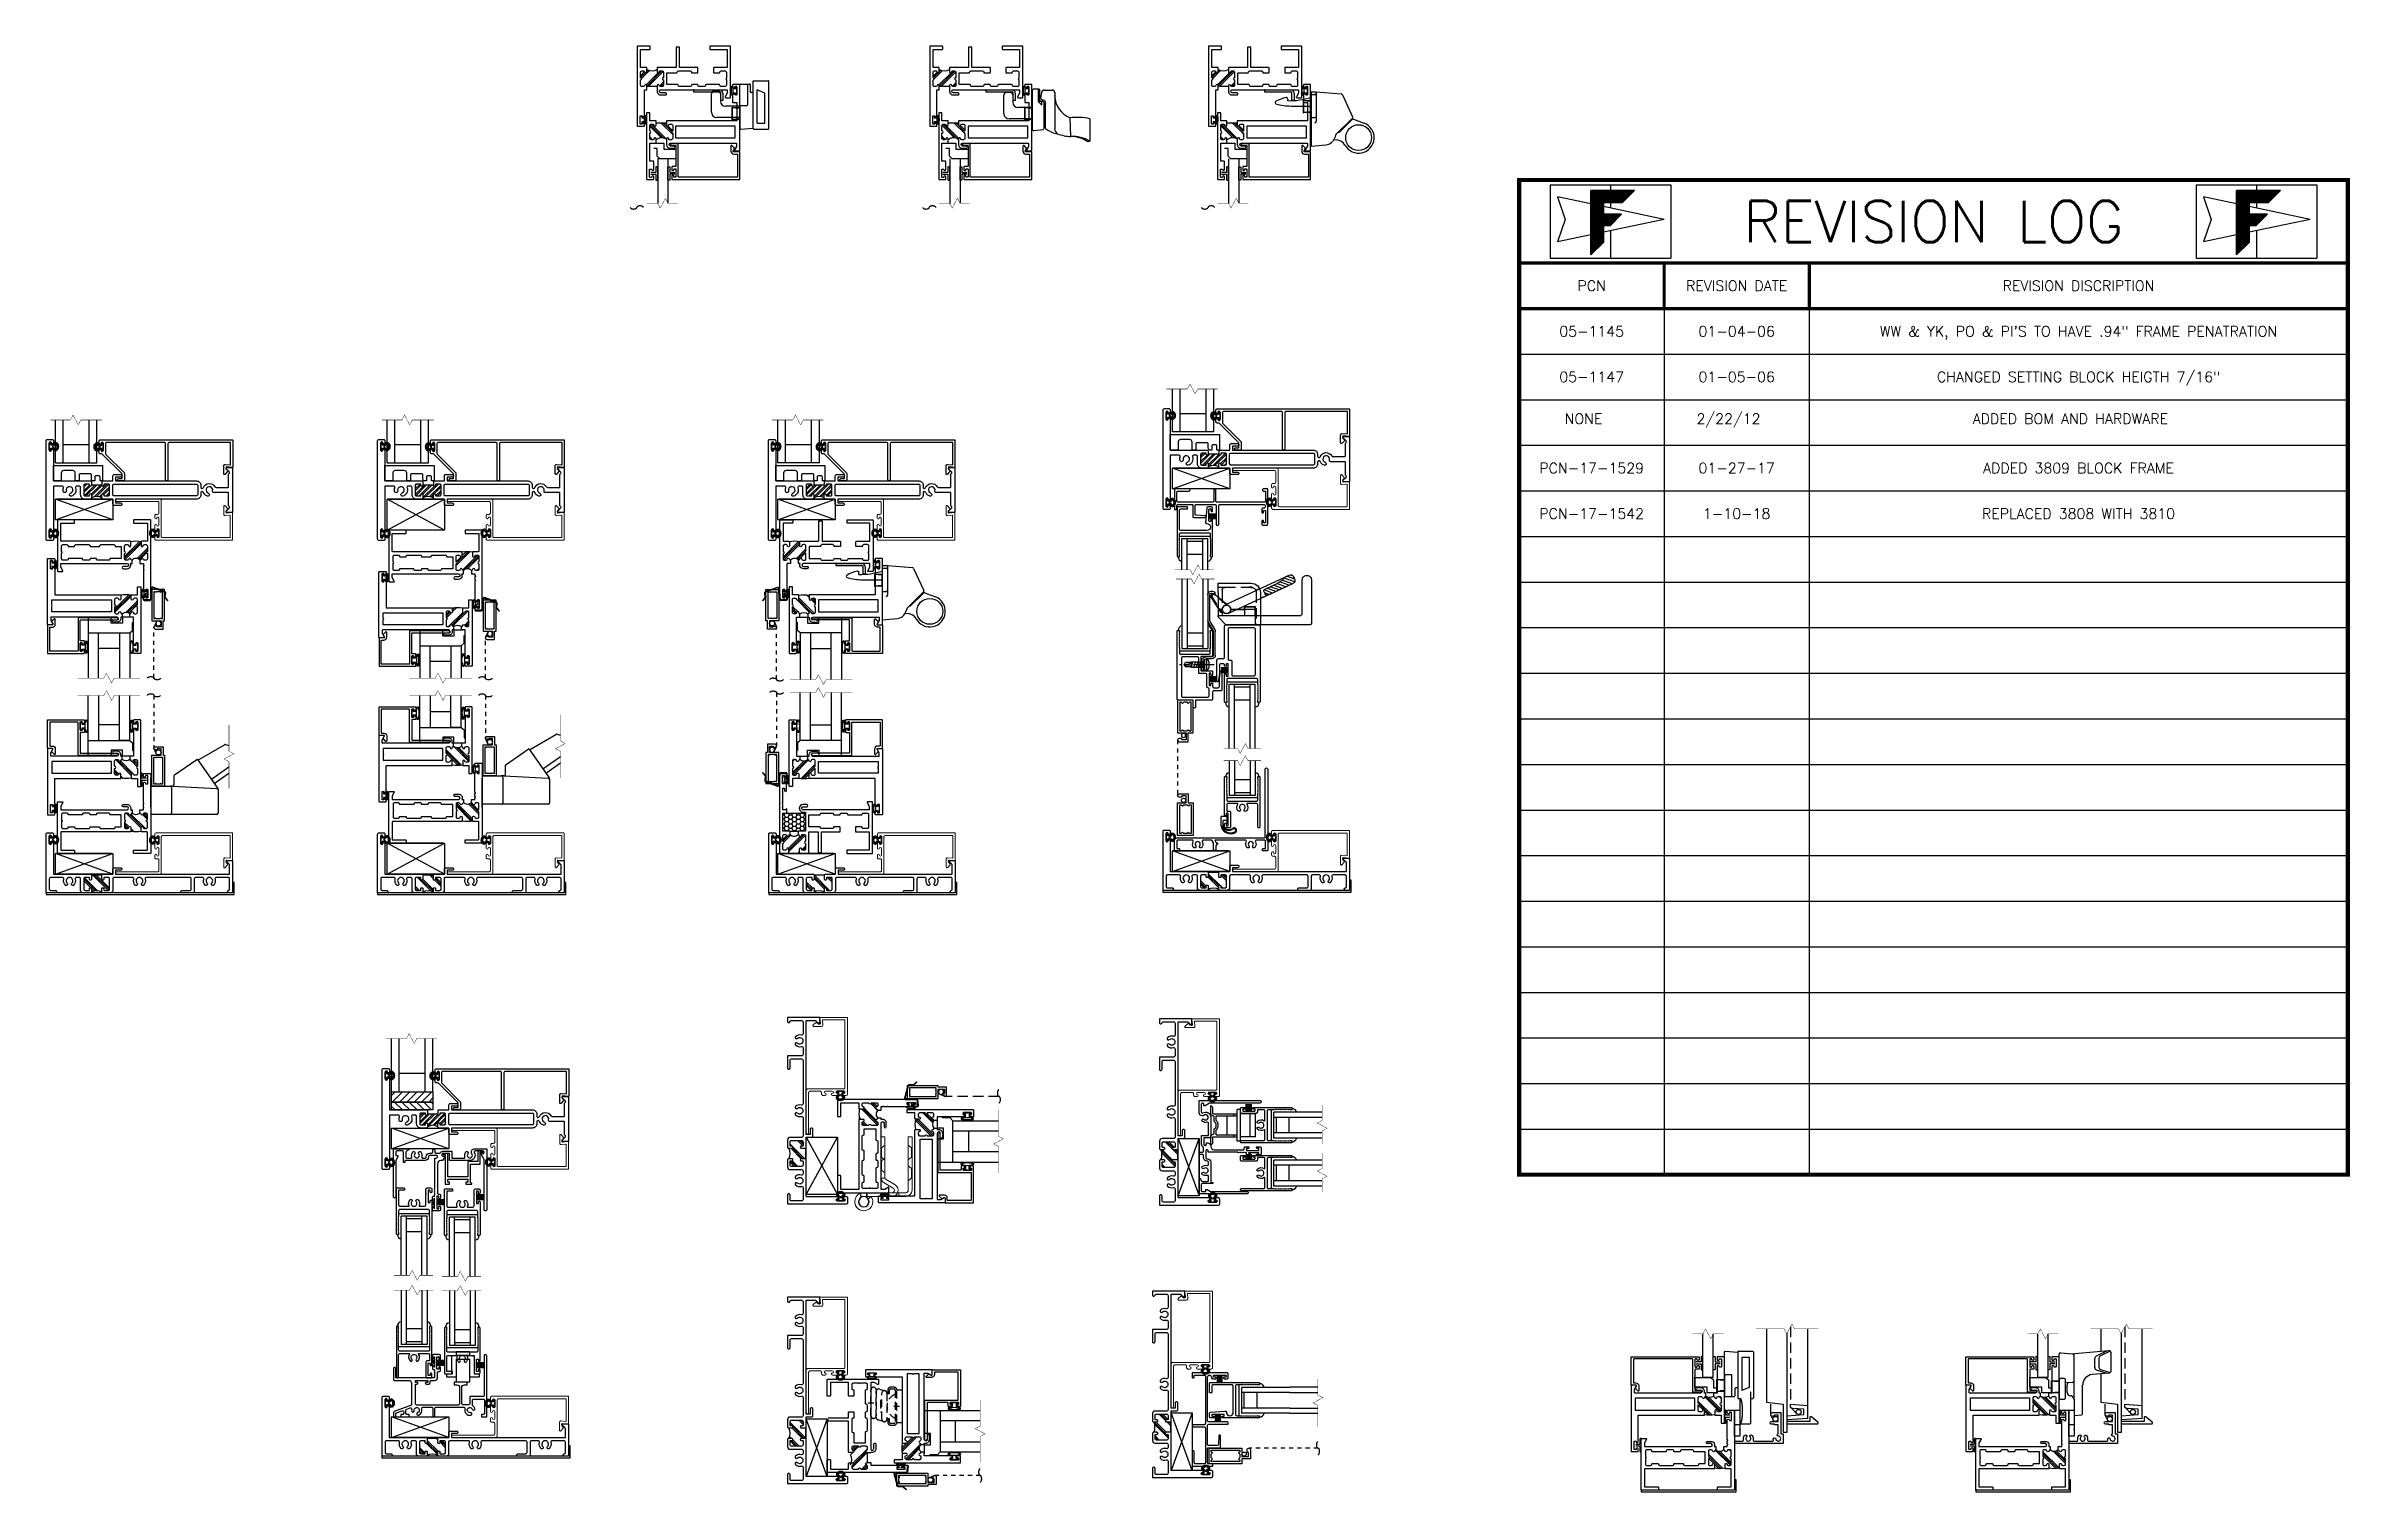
# Model space of a CAD drawing. Extents: x -138 to 168, y -127 to 80.
# Drawn here: x -15.9 to 39.7, y -4.6 to 30.2 of the extents above; entities that cross this region are included whole.
import ezdxf
from ezdxf.enums import TextEntityAlignment as Align

# ---------------------------------------------------------------- set-up
doc = ezdxf.new("R2010")
doc.units = 0
doc.header["$MEASUREMENT"] = 0
for name, pattern in [('CENTERX2', [0.8, 0.5, -0.1, 0.1, -0.1]), ('HIDDEN', [0.375, 0.25, -0.125]), ('HIDDEN2', [0.1875, 0.125, -0.0625]), ('PHANTOM', [0.5, 0.25, -0.05, 0.05, -0.05, 0.05, -0.05])]:
    doc.linetypes.add(name, pattern=pattern)
doc.layers.get('0').update_dxf_attribs({"linetype": 'CONTINUOUS'})
for name, color, linetype in [('30', 3, 'CONTINUOUS'), ('DIM', 7, 'CONTINUOUS'), ('FRAME', 1, 'CONTINUOUS'), ('GEOMETRY', 1, 'CONTINUOUS'), ('GLASS', 7, 'CONTINUOUS'), ('GLAZING', 7, 'CONTINUOUS'), ('HANDLE', 3, 'CONTINUOUS'), ('LOCK', 7, 'CONTINUOUS'), ('MISC', 7, 'CONTINUOUS'), ('REVISION LOG', 7, 'CONTINUOUS'), ('SCREEN', 5, 'CONTINUOUS'), ('SCREEN_CLIP', 7, 'CONTINUOUS'), ('SEAL', 7, 'CONTINUOUS'), ('SETTING BLOCKS', 7, 'CONTINUOUS'), ('SETTING_BLOCK', 4, 'CONTINUOUS'), ('STRIKE_PLATES', 2, 'CONTINUOUS'), ('TEXT', 7, 'CONTINUOUS'), ('VENT', 5, 'CONTINUOUS'), ('YK_GLASS_STOP', 5, 'CONTINUOUS')]:
    doc.layers.add(name, color=color, linetype=linetype)
doc.layers.add('ALUM-RED', color=1, linetype='CONTINUOUS', lineweight=9)
doc.layers.add('PROFILE NUMBER', color=150, linetype='CONTINUOUS', lineweight=35)
doc.styles.get("Standard").update_dxf_attribs({"font": 'simplex.shx'})

msp = doc.modelspace()

# ---------------------------------------------------------------- texts
at = {"layer": 'REVISION LOG'}
for s, height, p in [('REVISION LOG', 1, (29.676, 26.007)), ('PCN', 0.25, (21.426, 24.457)), ('REVISION DATE', 0.25, (24.926, 24.457)), ('REVISION DISCRIPTION', 0.25, (33.176, 24.457)), ('05-1145', 0.25, (21.426, 23.357)), ('01-04-06', 0.25, (24.926, 23.357)), ('WW & YK, PO & PI\'S TO HAVE .94" FRAME PENATRATION', 0.25, (33.176, 23.357)), ('05-1147', 0.25, (21.426, 22.257)), ('01-05-06', 0.25, (24.926, 22.257)), ('CHANGED SETTING BLOCK HEIGTH 7/16"', 0.25, (33.176, 22.257)), ('NONE', 0.25, (21.229, 21.246)), ('2/22/12', 0.25, (24.729, 21.246)), ('ADDED BOM AND HARDWARE', 0.25, (32.979, 21.246)), ('PCN-17-1529', 0.25, (21.426, 20.057)), ('01-27-17', 0.25, (24.926, 20.057)), ('ADDED 3809 BLOCK FRAME', 0.25, (33.176, 20.057)), ('PCN-17-1542', 0.25, (21.426, 18.957)), ('1-10-18', 0.25, (24.926, 18.957)), ('REPLACED 3808 WITH 3810', 0.25, (33.176, 18.957))]:
    msp.add_text(s, height=height, dxfattribs=at).set_placement(p, align=Align.MIDDLE_CENTER)

# ---------------------------------------------------------------- blocks, each defined once
blk = doc.blocks.new('3806 MULLION')
h = blk.add_hatch()
h.set_pattern_fill('ANSI32', color=256, scale=0.25, style=0)
h.set_pattern_definition([(45, (-1.96831, -4.979215), (-0.0662913, 0.0662913), []), (45, (-1.92411, -4.979215), (-0.0662913, 0.0662913), [])])
h.paths.add_polyline_path([(-1.369, 0.094, -0.414214), (-1.394, 0.118), (-1.394, 0.134, 0.414214), (-1.404, 0.144), (-1.5, 0.144, 0.414214), (-1.531, 0.113), (-1.531, -0.113, 0.414214), (-1.5, -0.143), (-1.404, -0.143, 0.414214), (-1.394, -0.133), (-1.394, -0.118, -0.414214), (-1.369, -0.094, -0.414214), (-1.344, -0.118), (-1.093, -0.118, -0.414214), (-1.068, -0.094, -0.414214), (-1.043, -0.118), (-1.043, -0.133, 0.414214), (-1.033, -0.143), (-0.937, -0.143, 0.414214), (-0.906, -0.113), (-0.906, 0.113, 0.414214), (-0.937, 0.144), (-1.033, 0.144, 0.414214), (-1.043, 0.134), (-1.043, 0.118, -0.414214), (-1.068, 0.094, -0.414214), (-1.093, 0.118), (-1.093, 0.188, -0.275826), (-1.344, 0.188), (-1.344, 0.118, -0.414214)])
for p, q in [((-1.344, -0.118), (-1.093, -0.118)), ((-1.344, -0.203), (-1.344, -0.133))]:
    blk.add_line(p, q)
for points in [[(-1.093, -0.133), (-1.093, -0.118, -0.414214), (-1.068, -0.094, -0.414214), (-1.043, -0.118), (-1.043, -0.133, 0.414214), (-1.033, -0.143), (-0.937, -0.143, 0.414214), (-0.906, -0.113), (-0.906, 0.113, 0.414214), (-0.937, 0.144), (-1.033, 0.144, 0.414214), (-1.043, 0.134), (-1.043, 0.118, -0.414214), (-1.068, 0.094, -0.414214), (-1.093, 0.118), (-1.093, 0.188, -0.414214), (-1.062, 0.219), (-0.937, 0.219, -0.414214), (-0.831, 0.113), (-0.831, -0.062, 0.414214), (-0.8, -0.094), (-0.738, -0.094, 0.517938), (-0.709, -0.052, -0.42659), (-0.608, 0.149, -0.510157), (-0.56, 0.113), (-0.56, 0.112, -0.323599), (-0.586, 0.077, 2.284894), (-0.483, 0.018, -0.323599), (-0.466, 0.058), (-0.465, 0.058, -0.510157), (-0.41, 0.035, -0.142368), (-0.415, -0.052, 0.517938), (-0.386, -0.094), (-0.175, -0.094), (-0.175, 0.91), (-0.175, 0.961, -0.414214), (-0.15, 0.986, -0.399638), (-0.125, 0.962, 0.399638), (-0.1, 0.939), (-0.1, 0.939, 0.414214), (-0.075, 0.964), (-0.075, 1.134, 0.414214), (-0.1, 1.159), (-0.1, 1.159, 0.399638), (-0.125, 1.135, -0.399638), (-0.15, 1.111), (-0.15, 1.111, -0.414214), (-0.175, 1.136), (-0.175, 1.188, -0.414214), (-0.144, 1.219), (-0.031, 1.219, -0.414214), (0, 1.188), (0, 0), (0, -1.188, -0.414214), (-0.031, -1.219), (-0.144, -1.219, -0.414214), (-0.175, -1.188), (-0.175, -1.136, -0.414214), (-0.15, -1.111), (-0.15, -1.111, -0.399638), (-0.125, -1.135, 0.399638), (-0.1, -1.159), (-0.1, -1.159, 0.414214), (-0.075, -1.133), (-0.075, -0.964, 0.414214), (-0.1, -0.938), (-0.1, -0.938, 0.399638), (-0.125, -0.962, -0.399638), (-0.15, -0.986, -0.414214), (-0.175, -0.961), (-0.175, -0.909), (-0.175, -0.219), (-1.078, -0.219), (-1.093, -0.203)], [(-3.625, -0.143, -0.414214), (-3.656, -0.113), (-3.656, 0.113, -0.414214), (-3.625, 0.144), (-1.637, 0.144, -0.414214), (-1.606, 0.113), (-1.606, -0.113, -0.414214), (-1.637, -0.143)]]:
    blk.add_lwpolyline(points, format="xyb", close=True)
blk.add_lwpolyline([(-1.344, -0.203), (-1.359, -0.219), (-1.612, -0.219), (-1.612, -0.344, -0.414214), (-1.643, -0.374), (-1.799, -0.374, -0.414214), (-1.83, -0.344, -0.414214), (-1.799, -0.312), (-1.674, -0.312), (-1.674, -0.219), (-3.625, -0.219, -0.414214), (-3.731, -0.113), (-3.731, -0.068, 0.414214), (-3.762, -0.037), (-3.764, -0.037, 0.308174), (-3.793, -0.057, -0.627979), (-4.073, -0.078, 0.267949), (-4.1, -0.062), (-4.39, -0.062, 0.414214), (-4.4, -0.072), (-4.4, -0.37, -0.237131), (-4.413, -0.395, 0.457629), (-4.416, -0.441), (-4.346, -0.511, -0.668179), (-4.36, -0.546), (-4.49, -0.546, -0.414214), (-4.5, -0.535), (-4.5, 0), (-4.5, 0.536, -0.414214), (-4.49, 0.546), (-4.36, 0.546, -0.668179), (-4.346, 0.511), (-4.416, 0.441, 0.457629), (-4.413, 0.395, -0.237131), (-4.4, 0.37), (-4.4, 0.073, 0.414214), (-4.39, 0.063), (-4.045, 0.063, -0.500407), (-4.016, 0.023, 2.386509), (-3.914, 0.077, -0.326072), (-3.94, 0.113, -0.502305), (-3.892, 0.149, -0.227368), (-3.793, 0.057, 0.308174), (-3.764, 0.038), (-3.762, 0.038, 0.414214), (-3.731, 0.069), (-3.731, 0.113, -0.414214), (-3.625, 0.219), (-1.674, 0.219), (-1.674, 0.313), (-1.799, 0.313, -0.414214), (-1.83, 0.344, -0.414214), (-1.799, 0.375), (-1.643, 0.375, -0.414214), (-1.612, 0.344), (-1.612, 0.228, 0.414214), (-1.602, 0.219), (-1.375, 0.219, -0.414214), (-1.344, 0.188), (-1.344, 0.118, -0.414214), (-1.369, 0.094, -0.414214), (-1.394, 0.118), (-1.394, 0.134, 0.414214), (-1.404, 0.144), (-1.5, 0.144, 0.414214), (-1.531, 0.113), (-1.531, -0.113, 0.414214), (-1.5, -0.143), (-1.404, -0.143, 0.414214), (-1.394, -0.133), (-1.394, -0.118, -0.414214), (-1.369, -0.094, -0.414214), (-1.344, -0.118), (-1.344, -0.133)], format="xyb")
blk.add_arc((-1.219, 0.398), 0.245, 239.1595, 300.8405)
blk = doc.blocks.new('2001 Block Sill')
blk.add_lwpolyline([(0.469, -0.927), (0.481, -0.915), (0.481, -0.736, -0.414214), (0.508, -0.709), (1.179, -0.709, -0.500943), (1.205, -0.744, 0.561043), (1.348, -0.902, 0.516447), (1.369, -0.856), (1.369, -0.855, 0.318358), (1.336, -0.84, -2.17601), (1.383, -0.758, 0.318358), (1.413, -0.779), (1.413, -0.779, 0.516447), (1.443, -0.738, 0.153486), (1.398, -0.678, -0.240816), (1.386, -0.656), (1.386, -0.542, -0.414214), (1.413, -0.515), (1.649, -0.515, -0.414214), (1.676, -0.542), (1.676, -0.858, -0.414214), (1.649, -0.885), (1.605, -0.885), (1.605, -0.939), (1.73, -0.939), (1.73, 0.53, 0.414214), (1.7, 0.561), (1.699, 0.561, 0.414214), (1.668, 0.53), (1.668, -0.426, -0.414214), (1.641, -0.453), (1.324, -0.453), (1.324, -0.62, -0.414214), (1.297, -0.647), (1.156, -0.647, -0.414214), (1.129, -0.62), (1.129, -0.232, -0.414214), (1.191, -0.17), (1.258, -0.17), (1.258, -0.108), (0.946, -0.108), (0.946, -0.17), (1.013, -0.17, -0.414214), (1.075, -0.232), (1.075, -0.628, -0.414214), (1.048, -0.655), (0.036, -0.655, -0.414214), (0.009, -0.628), (0.009, -0.149), (0.049, -0.149, 0.414214), (0.069, -0.13), (0.069, -0.128, 0.414214), (0.049, -0.109), (0.009, -0.109), (0.009, -0.062), (0.309, -0.062), (0.309, -0.109), (0.268, -0.109, 0.414214), (0.249, -0.128), (0.249, -0.13, 0.414214), (0.268, -0.149), (0.336, -0.149, 0.414214), (0.363, -0.122), (0.363, -0.089, -0.414214), (0.39, -0.062), (0.481, -0.062, 0.414214), (0.543, 0), (0.543, 0.126, -0.414214), (0.57, 0.153), (0.587, 0.153, 0.414214), (0.614, 0.18), (0.614, 0.247, 0.414214), (0.595, 0.267), (0.594, 0.267, 0.414214), (0.574, 0.247), (0.574, 0.207), (0.527, 0.207), (0.527, 0.507), (0.574, 0.507), (0.574, 0.466, 0.414214), (0.594, 0.447), (0.595, 0.447, 0.414214), (0.614, 0.466), (0.614, 0.534, 0.414214), (0.587, 0.561), (0.447, 0.561, 0.414214), (0.42, 0.534), (0.42, 0.45, 0.782609), (0.43, 0.447), (0.46, 0.504, -0.782609), (0.469, 0.502), (0.469, 0.262, -0.782609), (0.46, 0.26), (0.43, 0.317, 0.782609), (0.42, 0.314), (0.42, 0.23, 0.414214), (0.447, 0.203), (0.465, 0.203), (0.465, 0.188), (0.475, 0.178), (0.465, 0.168), (0.475, 0.158), (0.465, 0.148), (0.475, 0.138), (0.465, 0.128), (0.475, 0.118), (0.465, 0.108), (0.475, 0.098), (0.465, 0.088), (0.475, 0.078), (0.465, 0.068), (0.475, 0.058), (0.465, 0.048), (0.475, 0.038), (0.465, 0.028), (0.475, 0.018), (0.465, 0.008), (0.465, 0), (-0.465, 0), (-0.465, 0.223, 0.414214), (-0.492, 0.25), (-0.493, 0.25, 0.414214), (-0.519, 0.223), (-0.519, -0.035, 0.414214), (-0.492, -0.062), (-0.146, -0.062, -0.414214), (-0.084, -0.124), (-0.084, -0.655), (-0.502, -0.808, 0.314924), (-0.519, -0.833), (-0.519, -0.939), (-0.465, -0.939), (-0.465, -0.871, -0.314924), (-0.448, -0.845), (-0.308, -0.794, -0.521001), (-0.272, -0.819), (-0.272, -0.858, -0.414214), (-0.299, -0.885), (-0.344, -0.885), (-0.344, -0.939), (-0.144, -0.939), (-0.144, -0.885), (-0.19, -0.885, -0.414214), (-0.217, -0.858), (-0.217, -0.78, -0.314924), (-0.2, -0.755), (-0.116, -0.724, -0.585187), (-0.08, -0.755, 0.096326), (-0.08, -0.802, 0.516447), (-0.034, -0.823), (-0.034, -0.823, 0.318358), (-0.019, -0.791, -2.17601), (0.063, -0.838, 0.318358), (0.042, -0.867), (0.042, -0.868, 0.516447), (0.084, -0.897, 0.399856), (0.162, -0.744, -0.500943), (0.188, -0.709), (0.4, -0.709, -0.414214), (0.427, -0.736), (0.427, -0.927)], format="xyb", close=True)
blk = doc.blocks.new('2000 Block Head')
blk.add_lwpolyline([(-0.049, 1.488), (-0.037, 1.476), (-0.037, 1.419, 0.414214), (-0.01, 1.392), (0.084, 1.392, -0.288631), (0.157, 1.438), (0.37, 1.438), (0.37, 1.27), (0.661, 1.27, 0.500943), (0.687, 1.305, -0.254791), (0.712, 1.422, -0.516447), (0.763, 1.417), (0.763, 1.416, -0.318358), (0.76, 1.381, 2.17601), (0.854, 1.381, -0.081588), (0.849, 1.389, -0.529011), (0.925, 1.5), (1.213, 1.5), (1.213, 0.03, -0.414214), (1.183, 0), (1.181, 0, -0.414214), (1.151, 0.03), (1.151, 1.244), (1.088, 1.353), (1.088, 1.384), (1.121, 1.384, 0.414214), (1.151, 1.414), (1.151, 1.416, 0.414214), (1.121, 1.446), (0.937, 1.446, 0.585024), (0.914, 1.405, -0.543308), (0.823, 1.216), (0.316, 1.216), (0.316, 1.384), (0.16, 1.384, 0.414214), (0.129, 1.354), (0.129, 1.353, 0.414214), (0.16, 1.322), (0.191, 1.322), (0.191, 1.291), (0.148, 1.216), (0.107, 1.216, 0.414214), (0.026, 1.135), (0.026, 0.435, 0.414214), (0.053, 0.408), (0.07, 0.408, -0.414214), (0.097, 0.381), (0.097, 0.314, -0.414214), (0.078, 0.294), (0.077, 0.294, -0.414214), (0.057, 0.314), (0.057, 0.354), (0.01, 0.354), (0.01, 0.054), (0.057, 0.054), (0.057, 0.095, -0.414214), (0.077, 0.114), (0.078, 0.114, -0.414214), (0.097, 0.095), (0.097, 0.027, -0.414214), (0.07, 0), (-0.07, 0, -0.414214), (-0.097, 0.027), (-0.097, 0.112, -0.782609), (-0.088, 0.114), (-0.057, 0.057, 0.782609), (-0.048, 0.059), (-0.048, 0.299, 0.782609), (-0.057, 0.301), (-0.088, 0.244, -0.782609), (-0.097, 0.246), (-0.097, 0.331, -0.414214), (-0.07, 0.358), (-0.046, 0.358), (-0.046, 0.373), (-0.036, 0.383), (-0.046, 0.393), (-0.036, 0.403), (-0.046, 0.413), (-0.036, 0.423), (-0.046, 0.433), (-0.036, 0.443), (-0.046, 0.453), (-0.036, 0.463), (-0.046, 0.473), (-0.036, 0.483), (-0.046, 0.493), (-0.036, 0.503), (-0.046, 0.513), (-0.036, 0.523), (-0.046, 0.533), (-0.036, 0.543), (-0.046, 0.553), (-0.039, 0.56), (-0.036, 0.56), (-0.036, 1.276), (-0.005, 1.276, 0.414214), (0.026, 1.307), (0.026, 1.308, 0.414214), (-0.005, 1.338), (-0.166, 1.338, 0.414214), (-0.193, 1.311), (-0.193, 1.297, -0.414214), (-0.274, 1.216), (-0.762, 1.216), (-0.762, 1.17), (-0.792, 1.17), (-0.792, 1.419, 0.414214), (-0.819, 1.446), (-0.956, 1.446, 0.414214), (-0.983, 1.419), (-0.983, 1.338), (-0.933, 1.338), (-0.933, 1.307), (-0.983, 1.22), (-0.983, 0.338, -0.414214), (-1.01, 0.311), (-1.01, 0.311, -0.414214), (-1.037, 0.338), (-1.037, 1.5), (-0.677, 1.5, -0.767327), (-0.669, 1.472), (-0.725, 1.44, 0.267949), (-0.738, 1.417), (-0.738, 1.297, 0.414214), (-0.711, 1.27), (-0.621, 1.27, 0.500943), (-0.595, 1.305, -0.254791), (-0.57, 1.422, -0.516447), (-0.519, 1.417), (-0.519, 1.416, -0.318358), (-0.522, 1.381, 2.17601), (-0.428, 1.381, -0.318358), (-0.431, 1.416), (-0.431, 1.417, -0.516447), (-0.38, 1.422, -0.254791), (-0.355, 1.305, 0.500943), (-0.329, 1.27), (-0.274, 1.27, 0.414214), (-0.247, 1.297), (-0.247, 1.311, -0.414214), (-0.166, 1.392), (-0.118, 1.392, 0.414214), (-0.091, 1.419), (-0.091, 1.488)], format="xyb", close=True)
blk = doc.blocks.new('2012 fixed rail')
blk.add_lwpolyline([(-0.313, -0.236, -0.414214), (-0.286, -0.263), (-0.286, -0.617, -0.414214), (-0.313, -0.644), (-0.4, -0.644, -0.414214), (-0.428, -0.617), (-0.428, -0.549, -0.414214), (-0.408, -0.53), (-0.407, -0.53, -0.414214), (-0.387, -0.55), (-0.387, -0.58, 0.414214), (-0.377, -0.59), (-0.35, -0.59, 0.414214), (-0.34, -0.58), (-0.34, -0.3, 0.414214), (-0.35, -0.29), (-0.377, -0.29, 0.414214), (-0.387, -0.3), (-0.387, -0.33, -0.414214), (-0.407, -0.35), (-0.408, -0.35, -0.414214), (-0.428, -0.331), (-0.428, 0.585, -0.414214), (-0.413, 0.6), (-0.384, 0.6, -0.414214), (-0.374, 0.59), (-0.374, 0.55), (-0.384, 0.54), (-0.374, 0.53), (-0.384, 0.52), (-0.374, 0.51), (-0.384, 0.5), (-0.374, 0.49), (-0.384, 0.48), (-0.374, 0.47), (-0.384, 0.46), (-0.374, 0.45), (-0.384, 0.44), (-0.374, 0.43), (-0.384, 0.42), (-0.374, 0.41), (-0.384, 0.4), (-0.374, 0.39), (-0.384, 0.38), (-0.374, 0.37), (-0.384, 0.36), (-0.374, 0.35), (-0.384, 0.34), (-0.374, 0.33), (-0.384, 0.32), (-0.374, 0.31), (-0.384, 0.3), (-0.374, 0.29), (-0.384, 0.28), (-0.374, 0.27), (-0.384, 0.26), (-0.374, 0.25), (-0.384, 0.24), (-0.374, 0.23), (-0.384, 0.22), (-0.374, 0.21), (-0.384, 0.2), (-0.374, 0.19), (-0.384, 0.18), (-0.374, 0.17), (-0.374, 0.031, 0.414214), (-0.343, 0), (0, 0), (0.342, 0, 0.414214), (0.373, 0.031), (0.373, 0.17), (0.384, 0.18), (0.373, 0.19), (0.384, 0.2), (0.373, 0.21), (0.384, 0.22), (0.373, 0.23), (0.384, 0.24), (0.373, 0.25), (0.384, 0.26), (0.373, 0.27), (0.384, 0.28), (0.373, 0.29), (0.384, 0.3), (0.373, 0.31), (0.384, 0.32), (0.373, 0.33), (0.384, 0.34), (0.373, 0.35), (0.384, 0.36), (0.373, 0.37), (0.384, 0.38), (0.373, 0.39), (0.384, 0.4), (0.373, 0.41), (0.384, 0.42), (0.373, 0.43), (0.384, 0.44), (0.373, 0.45), (0.384, 0.46), (0.373, 0.47), (0.384, 0.48), (0.373, 0.49), (0.384, 0.5), (0.373, 0.51), (0.384, 0.52), (0.373, 0.53), (0.384, 0.54), (0.373, 0.55), (0.373, 0.59, -0.414214), (0.384, 0.6), (0.413, 0.6, -0.414214), (0.427, 0.585), (0.427, 0), (0.427, -0.617, -0.414214), (0.4, -0.644, -0.414214), (0.373, -0.617), (0.373, -0.085, 0.414214), (0.342, -0.054), (0.117, -0.054, 0.6055), (0.108, -0.07, -0.348752), (0.098, -0.234, -0.508835), (0.048, -0.228, -0.325526), (0.052, -0.192, 0.55027), (0.02, -0.078), (0, -0.078), (-0.02, -0.078, 0.55027), (-0.052, -0.192, -0.325526), (-0.048, -0.228, -0.508835), (-0.098, -0.234, -0.348752), (-0.108, -0.07, 0.6055), (-0.117, -0.054), (-0.343, -0.054, 0.414214), (-0.374, -0.085), (-0.374, -0.226, 0.414214), (-0.363, -0.236)], format="xyb", close=True)
blk = doc.blocks.new('2014 Slider Rail')
blk.add_lwpolyline([(-0.373, 0.031), (-0.373, 0.17), (-0.383, 0.18), (-0.373, 0.19), (-0.383, 0.2), (-0.373, 0.21), (-0.383, 0.22), (-0.373, 0.23), (-0.383, 0.24), (-0.373, 0.25), (-0.383, 0.26), (-0.373, 0.27), (-0.383, 0.28), (-0.373, 0.29), (-0.383, 0.3), (-0.373, 0.31), (-0.383, 0.32), (-0.373, 0.33), (-0.383, 0.34), (-0.373, 0.35), (-0.383, 0.36), (-0.373, 0.37), (-0.383, 0.38), (-0.373, 0.39), (-0.383, 0.4), (-0.373, 0.41), (-0.383, 0.42), (-0.373, 0.43), (-0.383, 0.44), (-0.373, 0.45), (-0.383, 0.46), (-0.373, 0.47), (-0.383, 0.48), (-0.373, 0.49), (-0.383, 0.5), (-0.373, 0.51), (-0.383, 0.52), (-0.373, 0.53), (-0.383, 0.54), (-0.373, 0.55), (-0.373, 0.59, 0.414214), (-0.383, 0.6), (-0.412, 0.6, 0.414214), (-0.427, 0.585), (-0.427, 0), (-0.427, -0.51, 0.414214), (-0.417, -0.52), (-0.244, -0.52, 0.414214), (-0.234, -0.51), (-0.234, -0.476, 0.414214), (-0.244, -0.466), (-0.363, -0.466, -0.414214), (-0.373, -0.456), (-0.373, -0.109, -0.414214), (-0.342, -0.078), (-0.13, -0.078, -0.541072), (-0.121, -0.092, 0.295226), (-0.098, -0.234, 0.508835), (-0.048, -0.228), (-0.048, -0.228, 0.325526), (-0.052, -0.192, -0.55027), (-0.02, -0.078), (0, -0.078), (0.02, -0.078, -0.55027), (0.052, -0.192, 0.325526), (0.048, -0.228), (0.048, -0.228, 0.508835), (0.098, -0.234, 0.295226), (0.121, -0.092, -0.541072), (0.13, -0.078), (0.255, -0.078, -0.353293), (0.286, -0.119), (0.286, -0.36), (0.296, -0.37), (0.286, -0.38), (0.286, -0.493, 0.414214), (0.313, -0.52), (0.4, -0.52, 0.414214), (0.427, -0.493), (0.427, -0.425, 0.414214), (0.408, -0.406), (0.407, -0.406, 0.414214), (0.387, -0.426), (0.387, -0.456, -0.414214), (0.377, -0.466), (0.35, -0.466, -0.414214), (0.34, -0.456), (0.34, -0.176, -0.414214), (0.35, -0.166), (0.377, -0.166, -0.414214), (0.387, -0.176), (0.387, -0.206, 0.414214), (0.407, -0.226), (0.408, -0.226, 0.414214), (0.427, -0.207), (0.427, 0.585, 0.414214), (0.412, 0.6), (0.382, 0.6, 0.414214), (0.372, 0.59), (0.372, 0.55), (0.382, 0.54), (0.372, 0.53), (0.382, 0.52), (0.372, 0.51), (0.382, 0.5), (0.372, 0.49), (0.382, 0.48), (0.372, 0.47), (0.382, 0.46), (0.372, 0.45), (0.382, 0.44), (0.372, 0.43), (0.382, 0.42), (0.372, 0.41), (0.382, 0.4), (0.372, 0.39), (0.382, 0.38), (0.372, 0.37), (0.382, 0.36), (0.372, 0.35), (0.382, 0.34), (0.372, 0.33), (0.382, 0.32), (0.372, 0.31), (0.382, 0.3), (0.372, 0.29), (0.382, 0.28), (0.372, 0.27), (0.382, 0.26), (0.372, 0.25), (0.382, 0.24), (0.372, 0.23), (0.382, 0.22), (0.372, 0.21), (0.382, 0.2), (0.372, 0.19), (0.382, 0.18), (0.372, 0.17), (0.372, 0.031, -0.414214), (0.341, 0), (0, 0), (-0.341, 0, -0.414214)], format="xyb", close=True)
blk = doc.blocks.new('5 LINE SEAL')
for p, q in [((0.043, 0.015), (0, 0.015)), ((0.043, 0.008), (0, 0.008)), ((0.043, 0), (0, 0)), ((0.043, -0.008), (0, -0.008)), ((0.043, -0.015), (0, -0.015))]:
    blk.add_line(p, q)
blk = doc.blocks.new('4 LINE SEAL')
for centre, radius, start, end in [((4.024, 6.025), 0.0156, 268.2769, 330.8274), ((4.024, 6.027), 0.0206, 268.6942, 311.4319), ((4.023, 5.98), 0.0231, 50.9389, 88.9613), ((4.023, 5.982), 0.0181, 36.4603, 88.6742)]:
    blk.add_arc(centre, radius, start, end)
blk = doc.blocks.new('BL856 ANTI-LIFT')
blk.add_lwpolyline([(13.897, 4.289), (13.838, 4.289), (13.838, 4.197), (13.716, 4.197), (13.716, 4.337), (13.688, 4.337), (13.688, 4.331), (13.701, 4.331), (13.701, 4.152), (13.726, 4.152), (13.726, 4.165), (13.716, 4.165), (13.716, 4.182), (13.838, 4.182), (13.838, 4.165), (13.826, 4.165), (13.826, 4.152), (13.861, 4.152), (13.861, 4.158), (13.854, 4.161), (13.854, 4.273), (13.912, 4.273), (13.912, 4.346), (13.928, 4.346), (13.928, 4.351), (13.897, 4.351)], close=True)
blk = doc.blocks.new('HA 9306 Roller Assy')
blk.add_line((0.16, 0.65), (-0.16, 0.65))
blk.add_lwpolyline([(-0.16, 0.125), (-0.39, 0.125), (-0.39, 0.208), (-0.27, 0.208), (-0.27, 0.65), (-0.16, 0.65), (-0.16, 0.745), (0.16, 0.745), (0.16, 0.65), (0.27, 0.65), (0.27, 0.208), (0.39, 0.208), (0.39, 0.125), (0.16, 0.125), (0.16, 0), (-0.16, 0)], close=True)
blk.add_lwpolyline([(-0.16, 0.125), (-0.16, 0.56), (0.16, 0.56), (0.16, 0.125)])
blk = doc.blocks.new('110 SCREEN')
blk.add_lwpolyline([(0.004, 0.197), (0.004, 0.238), (-0.021, 0.238), (-0.021, 0.23), (-0.037, 0.23, -1), (-0.037, 0.25), (0.017, 0.25), (0.017, 0.197), (0.047, 0.197), (0.047, 0), (-0.047, 0), (-0.047, 0.197)], format="xyb", close=True)
blk.add_lwpolyline([(-0.034, 0.185), (-0.025, 0.185), (-0.018, 0.178), (-0.01, 0.185), (0.01, 0.185), (0.017, 0.178), (0.025, 0.185), (0.034, 0.185), (0.034, 0.012), (0.025, 0.012), (0.017, 0.02), (0.01, 0.012), (-0.01, 0.012), (-0.018, 0.02), (-0.025, 0.012), (-0.034, 0.012)], close=True)
blk.add_circle((-0.011, 0.212), 0.0125)
blk = doc.blocks.new('Single Hung Seal')
for p, q in [((2.626, 6.141), (2.589, 6.141)), ((2.589, 6.084), (2.589, 6.141)), ((2.626, 6.097), (2.626, 6.155)), ((2.626, 6.116), (2.601, 6.116)), ((2.601, 6.086), (2.601, 6.116))]:
    blk.add_line(p, q)
for centre, radius, start, end in [((2.623, 6.086), 0.0344, 177.8521, 202.628), ((2.647, 6.097), 0.0602, 204.2959, 296.2811), ((2.634, 6.101), 0.0445, 204.9432, 305.278), ((2.647, 6.097), 0.0552, 195.9507, 296.2811), ((2.628, 6.088), 0.027, 183.8358, 208.0087), ((2.634, 6.101), 0.0395, 220.4227, 305.278), ((2.667, 6.057), 0.0153, 295.9809, 130.4116), ((2.667, 6.057), 0.0103, 295.9809, 130.4116)]:
    blk.add_arc(centre, radius, start, end)
blk = doc.blocks.new('2042 interlocker')
for points in [[(-0.578, 0.4125), (-0.578, 0.3825, 0.4142136), (-0.568, 0.3725), (-0.528, 0.3725), (-0.518, 0.3825), (-0.508, 0.3725), (-0.498, 0.3825), (-0.488, 0.3725), (-0.478, 0.3825), (-0.468, 0.3725), (-0.458, 0.3825), (-0.448, 0.3725), (-0.438, 0.3825), (-0.428, 0.3725), (-0.418, 0.3825), (-0.408, 0.3725), (-0.398, 0.3825), (-0.388, 0.3725), (-0.378, 0.3825), (-0.368, 0.3725), (-0.358, 0.3825), (-0.348, 0.3725), (-0.338, 0.3825), (-0.328, 0.3725), (-0.318, 0.3825), (-0.308, 0.3725), (-0.298, 0.3825), (-0.288, 0.3725), (-0.278, 0.3825), (-0.268, 0.3725), (-0.258, 0.3825), (-0.248, 0.3725), (-0.238, 0.3825), (-0.228, 0.3725), (-0.218, 0.3825), (-0.208, 0.3725), (-0.198, 0.3825), (-0.188, 0.3725), (-0.178, 0.3825), (-0.168, 0.3725), (-0.158, 0.3825), (-0.153, 0.3775), (-0.153, 0.3725), (-0.031, 0.3725, -0.4142136), (0, 0.3415), (0, -0.3415, -0.4142136), (-0.031, -0.3725), (-0.153, -0.3725), (-0.153, -0.3775), (-0.158, -0.3825), (-0.168, -0.3725), (-0.178, -0.3825), (-0.188, -0.3725), (-0.198, -0.3825), (-0.208, -0.3725), (-0.218, -0.3825), (-0.228, -0.3725), (-0.238, -0.3825), (-0.248, -0.3725), (-0.258, -0.3825), (-0.268, -0.3725), (-0.278, -0.3825), (-0.288, -0.3725), (-0.298, -0.3825), (-0.308, -0.3725), (-0.318, -0.3825), (-0.328, -0.3725), (-0.338, -0.3825), (-0.348, -0.3725), (-0.358, -0.3825), (-0.368, -0.3725), (-0.378, -0.3825), (-0.388, -0.3725), (-0.398, -0.3825), (-0.408, -0.3725), (-0.418, -0.3825), (-0.428, -0.3725), (-0.438, -0.3825), (-0.448, -0.3725), (-0.458, -0.3825), (-0.468, -0.3725), (-0.478, -0.3825), (-0.488, -0.3725), (-0.498, -0.3825), (-0.508, -0.3725), (-0.518, -0.3825), (-0.528, -0.3725), (-0.568, -0.3725, 0.4142136), (-0.578, -0.3825), (-0.578, -0.4125, 0.4142136), (-0.563, -0.4275), (0.039, -0.4275, 0.4142136), (0.054, -0.4125), (0.054, -0.1565, -0.4142136), (0.064, -0.1465), (0.39, -0.1465, -0.4142136), (0.4, -0.1565), (0.4, -0.1655), (0.41, -0.1755), (0.4, -0.1855), (0.41, -0.1955), (0.4, -0.2055), (0.41, -0.2155), (0.4, -0.2255), (0.41, -0.2355), (0.4, -0.2455), (0.41, -0.2555), (0.4, -0.2655), (0.41, -0.2755), (0.4, -0.2855), (0.4, -0.4125, 0.4142136), (0.415, -0.4275), (0.4945, -0.4275, 0.4142136), (0.514, -0.408), (0.514, -0.407, 0.4142136), (0.4945, -0.3875), (0.464, -0.3875, -0.4142136), (0.454, -0.3775), (0.454, -0.3505, -0.4142136), (0.464, -0.3405), (0.744, -0.3405, -0.4142136), (0.754, -0.3505), (0.754, -0.3775, -0.4142136), (0.744, -0.3875), (0.7135, -0.3875, 0.4142136), (0.694, -0.407), (0.694, -0.408, 0.4142136), (0.7135, -0.4275), (0.776, -0.4275, -0.4142136), (0.807, -0.4585), (0.807, -0.5595, -0.4142136), (0.776, -0.5905), (0.5807, -0.5905), (0.4092, -0.6207, 0.9163312), (0.412, -0.6525), (0.851, -0.6525, 0.4142136), (0.882, -0.6215), (0.882, -0.4585, -0.4142136), (0.913, -0.4275), (1.078, -0.4275, 0.4142136), (1.109, -0.3965), (1.109, -0.0245, -0.4142136), (1.119, -0.0145), (1.2705, -0.0145, 0.4142136), (1.297, 0.012), (1.297, 0.013, 0.4142136), (1.2705, 0.0395), (1.119, 0.0395, -0.4142136), (1.109, 0.0495), (1.109, 0.3965, 0.4142136), (1.078, 0.4275), (-0.563, 0.4275, 0.4142136)], [(1.034, -0.3095, -0.4142136), (1.003, -0.3405), (0.8385, -0.3405, -0.3768034), (0.8077, -0.3135, 0.3768034), (0.777, -0.2865), (0.495, -0.2865, -0.4142136), (0.464, -0.2555), (0.464, -0.1025, 0.4142136), (0.454, -0.0925), (0.093, -0.0925, -0.4142136), (0.062, -0.0615), (0.062, 0.2955, -0.4142136), (0.093, 0.3265), (1.003, 0.3265, -0.4142136), (1.034, 0.2955)]]:
    blk.add_lwpolyline(points, format="xyb", close=True)
blk = doc.blocks.new('2032 interlocker2')
for points in [[(1.297, 0.3965, 0.4142136), (1.266, 0.4275), (-0.563, 0.4275, 0.4142136), (-0.578, 0.4125), (-0.578, 0.3825, 0.4142136), (-0.568, 0.3725), (-0.528, 0.3725), (-0.518, 0.3825), (-0.508, 0.3725), (-0.498, 0.3825), (-0.488, 0.3725), (-0.478, 0.3825), (-0.468, 0.3725), (-0.458, 0.3825), (-0.448, 0.3725), (-0.438, 0.3825), (-0.428, 0.3725), (-0.418, 0.3825), (-0.408, 0.3725), (-0.398, 0.3825), (-0.388, 0.3725), (-0.378, 0.3825), (-0.368, 0.3725), (-0.358, 0.3825), (-0.348, 0.3725), (-0.338, 0.3825), (-0.328, 0.3725), (-0.318, 0.3825), (-0.308, 0.3725), (-0.298, 0.3825), (-0.288, 0.3725), (-0.278, 0.3825), (-0.268, 0.3725), (-0.258, 0.3825), (-0.248, 0.3725), (-0.238, 0.3825), (-0.228, 0.3725), (-0.218, 0.3825), (-0.208, 0.3725), (-0.198, 0.3825), (-0.188, 0.3725), (-0.178, 0.3825), (-0.168, 0.3725), (-0.158, 0.3825), (-0.153, 0.3775), (-0.153, 0.3725), (-0.031, 0.3725, -0.4142136), (0, 0.3415), (0, -0.3415, -0.4142136), (-0.031, -0.3725), (-0.153, -0.3725), (-0.153, -0.3775), (-0.158, -0.3825), (-0.168, -0.3725), (-0.178, -0.3825), (-0.188, -0.3725), (-0.198, -0.3825), (-0.208, -0.3725), (-0.218, -0.3825), (-0.228, -0.3725), (-0.238, -0.3825), (-0.248, -0.3725), (-0.258, -0.3825), (-0.268, -0.3725), (-0.278, -0.3825), (-0.288, -0.3725), (-0.298, -0.3825), (-0.308, -0.3725), (-0.318, -0.3825), (-0.328, -0.3725), (-0.338, -0.3825), (-0.348, -0.3725), (-0.358, -0.3825), (-0.368, -0.3725), (-0.378, -0.3825), (-0.388, -0.3725), (-0.398, -0.3825), (-0.408, -0.3725), (-0.418, -0.3825), (-0.428, -0.3725), (-0.438, -0.3825), (-0.448, -0.3725), (-0.458, -0.3825), (-0.468, -0.3725), (-0.478, -0.3825), (-0.488, -0.3725), (-0.498, -0.3825), (-0.508, -0.3725), (-0.518, -0.3825), (-0.528, -0.3725), (-0.568, -0.3725, 0.4142136), (-0.578, -0.3825), (-0.578, -0.4125, 0.4142136), (-0.563, -0.4275), (0.0945, -0.4275, 0.4142136), (0.114, -0.408), (0.114, -0.407, 0.4142136), (0.0945, -0.3875), (0.064, -0.3875, -0.4142136), (0.054, -0.3775), (0.054, -0.3505, -0.4142136), (0.064, -0.3405), (0.344, -0.3405, -0.4142136), (0.354, -0.3505), (0.354, -0.3775, -0.4142136), (0.344, -0.3875), (0.3135, -0.3875, 0.4142136), (0.294, -0.407), (0.294, -0.408, 0.4142136), (0.3135, -0.4275), (0.323, -0.4275, -0.4142136), (0.354, -0.4585), (0.354, -0.5185, -0.4142136), (0.323, -0.5495), (0.1027, -0.5495), (-0.0688, -0.5797, 0.9163312), (-0.066, -0.6115), (0.448, -0.6115, 0.4142136), (0.479, -0.5805), (0.479, -0.4585, -0.4142136), (0.51, -0.4275), (1.266, -0.4275, 0.4142136), (1.297, -0.3965)], [(0.41, -0.2535), (0.093, -0.2535, -0.4142136), (0.062, -0.2225), (0.062, 0.2845, -0.4142136), (0.093, 0.3155), (1.191, 0.3155, -0.4142136), (1.222, 0.2845), (1.222, -0.3095, -0.4142136), (1.191, -0.3405), (0.472, -0.3405, -0.4142136), (0.441, -0.3095), (0.441, -0.2845, 0.4142136)]]:
    blk.add_lwpolyline(points, format="xyb", close=True)
blk = doc.blocks.new('2005 Block Jamb')
blk.add_lwpolyline([(-0.678, -0.363), (-0.678, -0.081, 0.414214), (-0.705, -0.054), (-1.543, -0.054, 0.414214), (-1.57, -0.081), (-1.57, -0.294, 0.414214), (-1.543, -0.321), (-1.276, -0.321, -0.414214), (-1.249, -0.348), (-1.249, -0.349, -0.414214), (-1.276, -0.375), (-1.614, -0.375, -0.414214), (-1.624, -0.365), (-1.624, 0.115, -0.414214), (-1.614, 0.125), (-1.58, 0.125, -0.414214), (-1.57, 0.115), (-1.57, 0.027, 0.414214), (-1.543, 0), (-1.192, 0, 0.414214), (-1.182, 0.01), (-1.182, 0.286, -0.414214), (-1.155, 0.313), (-0.894, 0.313, -0.970632), (-0.893, 0.273), (-1.103, 0.261, 0.396861), (-1.128, 0.234), (-1.128, 0.027, 0.414214), (-1.101, 0), (-0.642, 0, 0.414214), (-0.615, 0.027), (-0.615, 0.49, -0.414214), (-0.605, 0.5), (-0.58, 0.5, -0.414214), (-0.553, 0.473), (-0.553, 0.027, 0.414214), (-0.526, 0), (0.526, 0, 0.414214), (0.572, 0.045), (0.572, 0.046, 0.414214), (0.526, 0.092), (0.512, 0.092, -0.414214), (0.485, 0.119), (0.485, 0.186, -0.414214), (0.504, 0.206), (0.505, 0.206, -0.414214), (0.525, 0.186), (0.525, 0.156, 0.414214), (0.535, 0.146), (0.562, 0.146, 0.414214), (0.572, 0.156), (0.572, 0.436, 0.414214), (0.562, 0.446), (0.535, 0.446, 0.414214), (0.525, 0.436), (0.525, 0.405, -0.414214), (0.505, 0.386), (0.504, 0.386, -0.414214), (0.485, 0.405), (0.485, 0.473, -0.414214), (0.512, 0.5), (0.599, 0.5, -0.414214), (0.626, 0.473), (0.626, -0.365, -0.414214), (0.616, -0.375), (0.527, -0.375, -0.414214), (0.501, -0.349), (0.501, -0.348, -0.414214), (0.527, -0.321), (0.572, -0.321), (0.572, -0.081, 0.414214), (0.545, -0.054), (-0.597, -0.054, 0.414214), (-0.624, -0.081), (-0.624, -0.351), (-0.636, -0.363)], format="xyb", close=True)
blk = doc.blocks.new('2022 DG LEAD STILE')
blk.add_lwpolyline([(0.377, -0.275), (0.35, -0.275, 0.414214), (0.34, -0.285), (0.34, -0.565, 0.414214), (0.35, -0.575), (0.377, -0.575, 0.414214), (0.387, -0.565), (0.387, -0.535, -0.414214), (0.407, -0.515), (0.408, -0.515, -0.414214), (0.427, -0.535), (0.427, -0.602, -0.414214), (0.4, -0.629), (0.312, -0.629, -0.392876), (0.285, -0.604), (0.259, -0.25, -0.435878), (0.286, -0.221), (0.29, -0.221, 0.414214), (0.373, -0.138), (0.373, -0.137, 0.414214), (0.29, -0.054), (-0.343, -0.054, 0.414214), (-0.374, -0.085), (-0.374, -0.544, 0.414214), (-0.343, -0.575), (-0.188, -0.575, -0.414214), (-0.178, -0.585), (-0.178, -0.619, -0.414214), (-0.188, -0.629), (-0.413, -0.629, -0.414214), (-0.427, -0.614), (-0.427, 0.563, -0.414214), (-0.413, 0.578), (-0.382, 0.578, -0.414214), (-0.373, 0.568), (-0.373, 0.528), (-0.382, 0.518), (-0.373, 0.508), (-0.382, 0.498), (-0.373, 0.488), (-0.382, 0.478), (-0.373, 0.468), (-0.382, 0.458), (-0.373, 0.448), (-0.382, 0.438), (-0.373, 0.428), (-0.382, 0.418), (-0.373, 0.408), (-0.382, 0.398), (-0.373, 0.388), (-0.382, 0.378), (-0.373, 0.368), (-0.382, 0.358), (-0.373, 0.348), (-0.382, 0.338), (-0.373, 0.328), (-0.382, 0.318), (-0.373, 0.308), (-0.382, 0.298), (-0.373, 0.288), (-0.382, 0.278), (-0.373, 0.268), (-0.382, 0.258), (-0.373, 0.248), (-0.382, 0.238), (-0.373, 0.228), (-0.382, 0.218), (-0.373, 0.208), (-0.382, 0.198), (-0.373, 0.188), (-0.382, 0.178), (-0.373, 0.168), (-0.382, 0.158), (-0.378, 0.153), (-0.373, 0.153), (-0.373, 0.031, 0.414214), (-0.341, 0), (0.341, 0, 0.414214), (0.372, 0.031), (0.372, 0.153), (0.377, 0.153), (0.382, 0.158), (0.372, 0.168), (0.382, 0.178), (0.372, 0.188), (0.382, 0.198), (0.372, 0.208), (0.382, 0.218), (0.372, 0.228), (0.382, 0.238), (0.372, 0.248), (0.382, 0.258), (0.372, 0.268), (0.382, 0.278), (0.372, 0.288), (0.382, 0.298), (0.372, 0.308), (0.382, 0.318), (0.372, 0.328), (0.382, 0.338), (0.372, 0.348), (0.382, 0.358), (0.372, 0.368), (0.382, 0.378), (0.372, 0.388), (0.382, 0.398), (0.372, 0.408), (0.382, 0.418), (0.372, 0.428), (0.382, 0.438), (0.372, 0.448), (0.382, 0.458), (0.372, 0.468), (0.382, 0.478), (0.372, 0.488), (0.382, 0.498), (0.372, 0.508), (0.382, 0.518), (0.372, 0.528), (0.372, 0.568, -0.414214), (0.382, 0.578), (0.412, 0.578, -0.414214), (0.427, 0.563), (0.427, -0.316, -0.414214), (0.408, -0.335), (0.407, -0.335, -0.414214), (0.387, -0.316), (0.387, -0.285, 0.414214)], format="xyb", close=True)
blk = doc.blocks.new('58 DUAL GLAZE')
for p, q in [((12.038, 3.949), (11.852, 3.949)), ((12.023, 3.934), (11.867, 3.934))]:
    blk.add_line(p, q)
at = {"color": 7}
for p, q in [((11.867, 3.643), (11.867, 3.934)), ((11.898, 3.643), (11.898, 3.934)), ((11.992, 3.919), (11.898, 3.919)), ((11.992, 3.643), (11.992, 3.934)), ((12.023, 3.643), (12.023, 3.934)), ((11.992, 3.841), (11.898, 3.841))]:
    blk.add_line(p, q, dxfattribs=at)
for centre, start, end in [((11.872, 3.825), 179.5239, 260.364), ((12.019, 3.825), 279.636, 0.4761)]:
    blk.add_arc(centre, 0.0278, start, end)
blk = doc.blocks.new('Single Hung Balancer')
for p, q in [((3.824, 2.907), (3.811, 2.919)), ((3.811, 2.862), (3.811, 2.919)), ((3.831, 2.851), (3.811, 2.862)), ((3.824, 2.869), (3.824, 2.907)), ((3.824, 2.869), (3.971, 2.869)), ((3.831, 2.821), (3.831, 2.851)), ((3.844, 2.827), (3.844, 2.857)), ((3.844, 2.857), (3.971, 2.857)), ((3.909, 2.742), (3.909, 2.857)), ((3.951, 2.857), (3.951, 2.869)), ((3.99, 2.894), (3.971, 2.894)), ((3.971, 2.704), (3.971, 2.894)), ((3.99, 2.704), (3.99, 2.894)), ((4.08, 2.869), (3.99, 2.869)), ((4.049, 2.729), (4.049, 2.869)), ((4.08, 2.729), (4.08, 2.869)), ((3.831, 2.748), (3.811, 2.737)), ((3.811, 2.679), (3.811, 2.737)), ((3.824, 2.692), (3.811, 2.679)), ((3.824, 2.729), (3.971, 2.729)), ((3.824, 2.692), (3.824, 2.729)), ((3.831, 2.748), (3.831, 2.778)), ((3.844, 2.742), (3.844, 2.772)), ((3.844, 2.742), (3.971, 2.742)), ((3.951, 2.729), (3.951, 2.742)), ((3.99, 2.704), (3.971, 2.704)), ((4.08, 2.729), (3.99, 2.729))]:
    blk.add_line(p, q)
for radius, start, end in [(0.025, 300, 60), (0.0375, 311.8103, 48.1897)]:
    blk.add_arc((3.819, 2.799), radius, start, end)
blk = doc.blocks.new('3801 1 INCH GLASS STOP')
blk.add_lwpolyline([(2.741, 0.327, -0.414214), (2.769, 0.299, -0.414214), (2.741, 0.271), (2.669, 0.271, 0.414214), (2.659, 0.261), (2.659, 0.167, 0.198912), (2.668, 0.145), (3.128, -0.315, 0.198912), (3.15, -0.324), (3.183, -0.324, -0.414214), (3.214, -0.355), (3.214, -0.408, -0.414214), (3.189, -0.433, -0.399638), (3.164, -0.41, 0.400364), (3.139, -0.386, 0.414214), (3.114, -0.411), (3.114, -0.581, 0.414214), (3.139, -0.606), (3.139, -0.606, 0.399638), (3.164, -0.582, -0.399638), (3.189, -0.558, -0.414214), (3.214, -0.583), (3.214, -0.637, -0.414214), (3.183, -0.668), (-0.001, -0.668, -0.414214), (-0.011, -0.658), (-0.011, -0.01, -0.440011), (0, 0), (0.149, -0.013), (0.149, 0.04), (0.115, 0.074, -0.395486), (0.114, 0.102), (0.17, 0.165, -0.691708), (0.205, 0.152), (0.205, -0.04, -0.440011), (0.171, -0.071), (0.05, -0.061, 0.440011), (0.039, -0.071), (0.039, -0.593, 0.414214), (0.049, -0.603), (1.52, -0.603, 0.414214), (1.551, -0.572), (1.551, 0.299, -0.414214), (1.579, 0.327, -0.414214), (1.607, 0.299), (1.607, -0.572, 0.414214), (1.638, -0.603), (3.027, -0.603, 0.414214), (3.058, -0.572), (3.058, -0.337, 0.198912), (3.049, -0.315), (2.612, 0.122, -0.198912), (2.603, 0.144), (2.603, 0.296, -0.414214), (2.634, 0.327)], format="xyb", close=True)
blk = doc.blocks.new('*X42')
at = {"color": 0}
for p, q in [((7.233, 10.235), (7.463, 10.465)), ((7.233, 10.245), (7.452, 10.465)), ((7.233, 10.256), (7.442, 10.465)), ((7.233, 10.266), (7.431, 10.465)), ((7.233, 10.277), (7.42, 10.465)), ((7.233, 10.288), (7.41, 10.465)), ((7.233, 10.298), (7.399, 10.465)), ((7.233, 10.309), (7.389, 10.465)), ((7.233, 10.319), (7.378, 10.465)), ((7.233, 10.33), (7.367, 10.465)), ((7.233, 10.341), (7.357, 10.465)), ((7.233, 10.351), (7.346, 10.465)), ((7.233, 10.362), (7.336, 10.465)), ((7.233, 10.372), (7.325, 10.465)), ((7.233, 10.383), (7.314, 10.465)), ((7.233, 10.394), (7.304, 10.465)), ((7.233, 10.404), (7.293, 10.465)), ((7.233, 10.415), (7.283, 10.465)), ((7.233, 10.426), (7.272, 10.465)), ((7.233, 10.436), (7.261, 10.465)), ((7.233, 10.447), (7.251, 10.465)), ((7.233, 10.457), (7.24, 10.465)), ((7.355, 10.337), (7.233, 10.459)), ((7.355, 10.348), (7.238, 10.465)), ((7.365, 10.348), (7.249, 10.465)), ((7.375, 10.348), (7.259, 10.465)), ((7.386, 10.348), (7.27, 10.465)), ((7.396, 10.348), (7.28, 10.465)), ((7.407, 10.348), (7.291, 10.465)), ((7.418, 10.348), (7.302, 10.465)), ((7.428, 10.348), (7.312, 10.465)), ((7.439, 10.348), (7.323, 10.465)), ((7.449, 10.348), (7.333, 10.465)), ((7.46, 10.348), (7.344, 10.465)), ((7.471, 10.348), (7.355, 10.465)), ((7.357, 10.348), (7.473, 10.465)), ((7.481, 10.348), (7.365, 10.465)), ((7.368, 10.348), (7.484, 10.465)), ((7.492, 10.348), (7.376, 10.465)), ((7.379, 10.348), (7.495, 10.465)), ((7.503, 10.348), (7.386, 10.465)), ((7.389, 10.348), (7.505, 10.465)), ((7.513, 10.348), (7.397, 10.465)), ((7.4, 10.348), (7.516, 10.465)), ((7.524, 10.348), (7.408, 10.465)), ((7.41, 10.348), (7.526, 10.465)), ((7.534, 10.348), (7.418, 10.465)), ((7.421, 10.348), (7.537, 10.465)), ((7.542, 10.351), (7.429, 10.465)), ((7.432, 10.348), (7.548, 10.465)), ((7.548, 10.356), (7.439, 10.465)), ((7.442, 10.348), (7.558, 10.465)), ((7.553, 10.362), (7.45, 10.465)), ((7.453, 10.348), (7.569, 10.465)), ((7.558, 10.367), (7.461, 10.465)), ((7.463, 10.348), (7.58, 10.465)), ((7.563, 10.372), (7.471, 10.465)), ((7.474, 10.348), (7.59, 10.465)), ((7.569, 10.378), (7.482, 10.465)), ((7.485, 10.348), (7.601, 10.465)), ((7.574, 10.383), (7.492, 10.465)), ((7.495, 10.348), (7.611, 10.465)), ((7.579, 10.388), (7.503, 10.465)), ((7.506, 10.348), (7.622, 10.465)), ((7.585, 10.394), (7.514, 10.465)), ((7.516, 10.348), (7.633, 10.465)), ((7.59, 10.399), (7.524, 10.465)), ((7.527, 10.348), (7.643, 10.465)), ((7.595, 10.404), (7.535, 10.465)), ((7.538, 10.348), (7.654, 10.465)), ((7.601, 10.409), (7.546, 10.465)), ((7.606, 10.415), (7.556, 10.465)), ((7.611, 10.42), (7.567, 10.465)), ((7.616, 10.425), (7.577, 10.465)), ((7.622, 10.431), (7.588, 10.465)), ((7.627, 10.436), (7.599, 10.465)), ((7.632, 10.441), (7.609, 10.465)), ((7.638, 10.447), (7.62, 10.465)), ((7.643, 10.452), (7.63, 10.465)), ((7.648, 10.457), (7.641, 10.465)), ((7.654, 10.462), (7.652, 10.465)), ((7.355, 10.326), (7.233, 10.448)), ((7.355, 10.316), (7.233, 10.438)), ((7.355, 10.305), (7.233, 10.427)), ((7.355, 10.295), (7.233, 10.416)), ((7.355, 10.284), (7.233, 10.406)), ((7.355, 10.273), (7.233, 10.395)), ((7.355, 10.263), (7.233, 10.385)), ((7.355, 10.252), (7.233, 10.374)), ((7.355, 10.241), (7.233, 10.363)), ((7.44, 10.145), (7.233, 10.353)), ((7.233, 10.224), (7.355, 10.346)), ((7.435, 10.14), (7.233, 10.342)), ((7.233, 10.213), (7.355, 10.335)), ((7.43, 10.135), (7.233, 10.332)), ((7.233, 10.203), (7.355, 10.325)), ((7.424, 10.129), (7.233, 10.321)), ((7.233, 10.192), (7.355, 10.314)), ((7.416, 10.127), (7.233, 10.31)), ((7.233, 10.182), (7.355, 10.304)), ((7.405, 10.127), (7.233, 10.3)), ((7.233, 10.171), (7.355, 10.293)), ((7.395, 10.127), (7.233, 10.289)), ((7.233, 10.16), (7.355, 10.282)), ((7.384, 10.127), (7.233, 10.279)), ((7.233, 10.15), (7.355, 10.272)), ((7.373, 10.127), (7.233, 10.268)), ((7.233, 10.139), (7.355, 10.261)), ((7.363, 10.127), (7.233, 10.257)), ((7.233, 10.129), (7.355, 10.25)), ((7.355, 10.125), (7.233, 10.247)), ((7.233, 10.118), (7.355, 10.24)), ((7.233, 10.012), (7.457, 10.236)), ((7.233, 10.022), (7.446, 10.236)), ((7.233, 10.033), (7.436, 10.236)), ((7.233, 10.044), (7.425, 10.236)), ((7.233, 10.054), (7.415, 10.236)), ((7.233, 10.065), (7.404, 10.236)), ((7.233, 10.076), (7.393, 10.236)), ((7.233, 10.086), (7.383, 10.236)), ((7.233, 10.097), (7.372, 10.236)), ((7.233, 10.107), (7.362, 10.236)), ((7.355, 10.114), (7.233, 10.236)), ((7.359, 10.127), (7.468, 10.236)), ((7.446, 10.151), (7.36, 10.236)), ((7.37, 10.127), (7.478, 10.236)), ((7.451, 10.156), (7.371, 10.236)), ((7.38, 10.127), (7.489, 10.236)), ((7.456, 10.161), (7.382, 10.236)), ((7.391, 10.127), (7.5, 10.236)), ((7.462, 10.167), (7.392, 10.236)), ((7.402, 10.127), (7.51, 10.236)), ((7.467, 10.172), (7.403, 10.236)), ((7.412, 10.127), (7.521, 10.236)), ((7.472, 10.177), (7.413, 10.236)), ((7.477, 10.182), (7.424, 10.236)), ((7.483, 10.188), (7.435, 10.236)), ((7.488, 10.193), (7.445, 10.236)), ((7.493, 10.198), (7.456, 10.236)), ((7.499, 10.204), (7.466, 10.236)), ((7.504, 10.209), (7.477, 10.236)), ((7.509, 10.214), (7.488, 10.236)), ((7.515, 10.22), (7.498, 10.236)), ((7.52, 10.225), (7.509, 10.236)), ((7.525, 10.23), (7.519, 10.236)), ((7.531, 10.236), (7.53, 10.236)), ((7.355, 10.104), (7.233, 10.226)), ((7.355, 10.093), (7.233, 10.215)), ((7.355, 10.082), (7.233, 10.204)), ((7.355, 10.072), (7.233, 10.194)), ((7.355, 10.061), (7.233, 10.183)), ((7.355, 10.051), (7.233, 10.172)), ((7.355, 10.04), (7.233, 10.162)), ((7.355, 10.029), (7.233, 10.151)), ((7.355, 10.019), (7.233, 10.141)), ((7.355, 10.008), (7.233, 10.13)), ((7.233, 10.001), (7.355, 10.123)), ((7.355, 9.998), (7.233, 10.119)), ((7.233, 9.991), (7.355, 10.113)), ((7.355, 9.987), (7.233, 10.109)), ((7.233, 9.98), (7.355, 10.102)), ((7.355, 9.976), (7.233, 10.098)), ((7.233, 9.969), (7.355, 10.091)), ((7.355, 9.966), (7.233, 10.088)), ((7.233, 9.959), (7.355, 10.081)), ((7.35, 9.96), (7.233, 10.077)), ((7.233, 9.948), (7.355, 10.07)), ((7.345, 9.955), (7.233, 10.066)), ((7.233, 9.938), (7.355, 10.06)), ((7.339, 9.949), (7.233, 10.056)), ((7.233, 9.927), (7.355, 10.049)), ((7.334, 9.944), (7.233, 10.045)), ((7.233, 9.916), (7.355, 10.038)), ((7.329, 9.939), (7.233, 10.035)), ((7.233, 9.906), (7.355, 10.028)), ((7.324, 9.933), (7.233, 10.024)), ((7.233, 9.895), (7.355, 10.017)), ((7.318, 9.928), (7.233, 10.013)), ((7.233, 9.885), (7.355, 10.007)), ((7.313, 9.923), (7.233, 10.003)), ((7.233, 9.874), (7.355, 9.996)), ((7.308, 9.917), (7.233, 9.992)), ((7.233, 9.863), (7.355, 9.985)), ((7.302, 9.912), (7.233, 9.982)), ((7.233, 9.853), (7.355, 9.975)), ((7.297, 9.907), (7.233, 9.971)), ((7.292, 9.902), (7.233, 9.96)), ((7.286, 9.896), (7.233, 9.95)), ((7.281, 9.891), (7.233, 9.939)), ((7.276, 9.886), (7.233, 9.929)), ((7.271, 9.88), (7.233, 9.918)), ((7.265, 9.875), (7.233, 9.907)), ((7.26, 9.87), (7.233, 9.897)), ((7.255, 9.864), (7.233, 9.886)), ((7.249, 9.859), (7.233, 9.876)), ((7.244, 9.854), (7.233, 9.865)), ((7.239, 9.849), (7.233, 9.854)), ((7.233, 9.843), (7.233, 9.844))]:
    blk.add_line(p, q, dxfattribs=at)
blk = doc.blocks.new('A$C3BF656AD')
at = {"layer": 'SETTING BLOCKS'}
h = blk.add_hatch(dxfattribs=at)
h.set_pattern_fill('ANSI31', color=256, scale=0.25, angle=90, style=0)
h.set_pattern_definition([(135, (0.820812, -8.054306), (-0.02209709, -0.02209709), [])])
h.paths.add_polyline_path([(0, 0.063), (0.25, 0.063), (0.25, 0.11), (0, 0.11)])
h = blk.add_hatch(dxfattribs=at)
h.set_pattern_fill('ANSI31', color=256, scale=0.25, style=0)
h.set_pattern_definition([(45, (-2.098375, -8.085556), (-0.02209709, 0.02209709), [])])
h.paths.add_polyline_path([(0, 0), (0.25, 0), (0.25, 0.063), (0, 0.063)])
for points in [[(0, 0.063), (0, 0.11), (0.25, 0.11), (0.25, 0.063)], [(0, 0), (0, 0.063), (0.25, 0.063), (0.25, 0)]]:
    blk.add_lwpolyline(points, close=True, dxfattribs=at)
blk = doc.blocks.new('A$C79BA322A')
at = {"layer": 'HANDLE', "linetype": 'Continuous'}
for p, q in [((0.37, 0.907), (0.22, 0.907)), ((0.37, 0.907), (0.43, 0.907)), ((0.37, 0.907), (0.37, 0.308)), ((0.37, 0.642), (0.43, 0.642)), ((0.43, 0.907), (0.43, 0.83)), ((0.43, 0.83), (0.43, 0.8)), ((0.43, 0.8), (0.43, 0.642)), ((0.37, 0), (0.22, 0)), ((0.37, 0.098), (0.37, 0))]:
    blk.add_line(p, q, dxfattribs=at)
blk.add_lwpolyline([(0.188, 0), (0.22, 0), (0.22, 1.973, -0.414214), (0.28, 2.033), (1.088, 2.033, 0.414214), (1.188, 2.133), (1.188, 2.153, 0.414214), (1.088, 2.253), (0.03, 2.253, 0.414214), (0, 2.223), (0, 0.188)], format="xyb", close=True, dxfattribs=at)
blk.add_arc((0.37, 0.203), 0.105, 90, 270, dxfattribs=at)
blk = doc.blocks.new('FW-1106(SS WINDOW LATCH)')
at = {"layer": 'HANDLE', "linetype": 'Continuous'}
for p, q in [((0.285, 0.092), (0.997, 1.62)), ((0.484, -0.001), (1.197, 1.527)), ((0.714, 1.013), (0.997, 1.62)), ((0.765, 1.122), (0.838, 0.923)), ((0.802, 1.203), (0.88, 0.99)), ((0.84, 1.283), (0.917, 1.07)), ((0.859, 0.945), (0.997, 1.242)), ((0.877, 1.363), (0.955, 1.15)), ((0.914, 1.443), (0.992, 1.23)), ((0.952, 1.523), (1.032, 1.304)), ((0.989, 1.603), (1.077, 1.363)), ((1.035, 1.659), (1.126, 1.411)), ((1.102, 1.66), (1.17, 1.471)), ((1.104, 1.659), (1.158, 1.634)), ((1.104, 1.659), (1.158, 1.634)), ((1.16, 1.45), (1.197, 1.527)), ((1.185, 1.613), (1.204, 1.561)), ((1.185, 1.613), (1.204, 1.561)), ((0, 0.834), (0, 0.609)), ((0.775, 0.834), (0, 0.834)), ((0, 0.719), (0.43, 0.719)), ((0, 0.609), (0, 0)), ((0.43, 0.697), (0.22, 0.697)), ((0.43, 0.454), (0.43, 0.719)), ((0.728, 1.042), (0.767, 0.933)), ((0.793, 0.921), (0.738, 0.947)), ((1, -0.188), (1, 0.609)), ((0.188, -0.188), (0, 0)), ((0, 0), (0.188, -0.188)), ((0.43, 0.454), (0.22, 0.454)), ((0.37, 0.118), (0.37, 0.454)), ((0.753, -0.287), (0.496, 0.024)), ((0.775, -0.188), (0.188, -0.188)), ((0.37, -0.188), (0.188, -0.188)), ((0.27, -0.008), (0.295, -0.116)), ((0.302, -0.125), (0.682, -0.363)), ((0.37, -0.188), (0.37, -0.088)), ((0.775, -0.188), (1, -0.188))]:
    blk.add_line(p, q, dxfattribs=at)
at = {"layer": 'HANDLE', "linetype": 'HIDDEN'}
for p, q in [((0.775, 0.734), (0, 0.734)), ((0.22, 0.734), (0.22, 0.834)), ((0.818, 0.726), (0.822, 0.725)), ((0.822, 0.725), (0.83, 0.721)), ((0.83, 0.721), (0.872, 0.812)), ((0.83, 0.721), (0.83, 0.721)), ((0.9, 0.609), (0.9, -0.028)), ((0.914, 0.553), (0.914, 0.633)), ((0.775, -0.088), (0.22, -0.088)), ((0.4, -0.083), (0.37, -0.088)), ((0.37, -0.088), (0.37, -0.188)), ((0.37, -0.088), (0.37, -0.088)), ((0.416, -0.077), (0.4, -0.083)), ((0.432, -0.067), (0.416, -0.077)), ((0.452, -0.048), (0.432, -0.067)), ((0.464, -0.028), (0.452, -0.048)), ((0.84, -0.088), (0.775, -0.088)), ((0.9, -0.028), (0.9, -0.188))]:
    blk.add_line(p, q, dxfattribs=at)
at = {"layer": 'HANDLE', "linetype": 'PHANTOM'}
for p, q in [((0.489, 0.009), (0.741, -0.297)), ((0.295, -0.116), (0.31, -0.112)), ((0.31, -0.112), (0.297, -0.057)), ((0.302, -0.125), (0.31, -0.112)), ((0.69, -0.35), (0.31, -0.112)), ((0.682, -0.363), (0.69, -0.35)), ((0.753, -0.307), (0.741, -0.297))]:
    blk.add_line(p, q, dxfattribs=at)
at = {"layer": 'HANDLE', "linetype": 'Continuous'}
for points in [[(0.714, 1.013), (0.713, 1.011), (0.711, 1.006), (0.706, 0.996), (0.7, 0.982), (0.691, 0.964), (0.681, 0.943), (0.672, 0.923), (0.662, 0.901), (0.644, 0.862), (0.644, 0.862), (0.64, 0.855), (0.64, 0.855)], [(0.793, 0.921), (0.793, 0.921), (0.793, 0.921), (0.793, 0.921), (0.793, 0.921), (0.793, 0.921), (0.794, 0.921), (0.794, 0.921), (0.795, 0.92)]]:
    blk.add_lwpolyline(points, dxfattribs=at)
at = {"layer": 'HANDLE', "linetype": 'PHANTOM'}
for points in [[(0.699, -0.361), (0.699, -0.361), (0.699, -0.36), (0.698, -0.359), (0.697, -0.358), (0.695, -0.356), (0.693, -0.354), (0.692, -0.352), (0.69, -0.35)], [(0.753, -0.287), (0.753, -0.287), (0.752, -0.288), (0.751, -0.289), (0.75, -0.29), (0.748, -0.292), (0.746, -0.293), (0.744, -0.295), (0.741, -0.297)]]:
    blk.add_lwpolyline(points, dxfattribs=at)
at = {"layer": 'HANDLE', "linetype": 'Continuous'}
blk.add_circle((0.37, 0.015), 0.103, dxfattribs=at)
for centre, radius, start, end in [((1.07, 1.587), 0.08, 65, 155), ((1.07, 1.587), 0.08, 65, 155), ((1.451, 1.031), 0.5, 128.7084, 155), ((1.088, 1.484), 0.08, 308.7084, 335), ((1.124, 1.561), 0.08, 335, 65), ((1.124, 1.561), 0.08, 335, 65), ((0.759, 0.992), 0.05, 155, 245), ((0.775, 0.609), 0.225, 360, 90), ((0.814, 0.967), 0.05, 245, 335), ((0.37, 0.015), 0.103, 90, 270), ((0.37, 0.015), 0.103, 161.0067, 328.9933), ((0.179, 0.081), 0.1, 341.0067, 352.7949), ((0.357, 0.058), 0.08, 155, 172.7949), ((0.31, -0.112), 0.015, 193, 238), ((0.544, -0.089), 0.1, 137.2051, 148.9933), ((0.411, 0.033), 0.08, 317.2051, 335), ((0.69, -0.35), 0.015, 238, 311.2223), ((0.37, 0.015), 0.5, 311.2223, 319.9834), ((0.741, -0.297), 0.015, 319.9834, 39.5896)]:
    blk.add_arc(centre, radius, start, end, dxfattribs=at)
at = {"layer": 'HANDLE', "linetype": 'HIDDEN'}
for centre, radius, start, end in [((0.775, 0.609), 0.125, 360, 90), ((0.37, 0.015), 0.103, 335.3247, 90), ((0.37, 0.015), 0.103, 319.6851, 335.3247), ((0.84, -0.028), 0.06, 270, 360)]:
    blk.add_arc(centre, radius, start, end, dxfattribs=at)
at = {"layer": 'HANDLE', "linetype": 'PHANTOM'}
blk.add_arc((0.37, 0.015), 0.485, 311.2223, 319.9834, dxfattribs=at)
at = {"layer": 'HANDLE'}
for p in [(1.131, 1.646), (1.131, 1.646), (0.327, -0.078)]:
    blk.add_point(p, dxfattribs=at)
at = {"layer": 'HANDLE', "linetype": 'Continuous'}
blk.add_blockref('A$C79BA322A', (0, -0.188), dxfattribs=at)
blk = doc.blocks.new('A$C67295FF2')
at = {"layer": 'STRIKE_PLATES', "linetype": 'Continuous'}
for p, q in [((0, 0.047), (0.211, 0.047)), ((0, 0), (0, 0.047)), ((0.06, 0.047), (0.06, 0)), ((0.21, 0.047), (0.21, 0)), ((0.271, 0.243), (0.271, 0.107)), ((0.318, 0.243), (0.318, 0.107)), ((0.358, 0.33), (0.932, 0.33)), ((0.358, 0.283), (0.932, 0.283)), ((0.962, 0.275), (1.153, 0.164)), ((0.985, 0.316), (1.177, 0.205)), ((1.207, 0.197), (1.82, 0.197)), ((1.818, 0.15), (1.207, 0.15)), ((1.856, 0.324), (1.839, 0.319)), ((1.859, 0.247), (1.839, 0.319)), ((1.893, 0.302), (1.856, 0.324)), ((1.904, 0.26), (1.893, 0.302)), ((0, 0), (0.211, 0))]:
    blk.add_line(p, q, dxfattribs=at)
for centre, radius, start, end in [((0.211, 0.107), 0.107, 270, 360), ((0.211, 0.107), 0.06, 270, 0), ((0.358, 0.243), 0.087, 90, 180), ((0.358, 0.243), 0.04, 90, 180), ((0.932, 0.223), 0.107, 60, 90), ((0.932, 0.223), 0.06, 60, 90), ((1.207, 0.257), 0.107, 240, 270), ((1.207, 0.257), 0.06, 240, 270), ((1.82, 0.237), 0.087, 270, 15), ((1.82, 0.237), 0.04, 270, 15)]:
    blk.add_arc(centre, radius, start, end, dxfattribs=at)
blk = doc.blocks.new('A$C1BB07CC4')
at = {"layer": '30', "linetype": 'Continuous'}
for p, q in [((0, 0.669), (0, 0.633)), ((0, 0.663), (0.27, 0.663)), ((0.02, 0.613), (0.25, 0.613)), ((0.07, 0.613), (0.07, 0.283)), ((0.2, 0.613), (0.2, 0.283)), ((0.27, 0.669), (0.27, 0.633)), ((0.2, 0.283), (0.07, 0.283)), ((0.135, 0.113), (0.082, 0.143)), ((0.135, 0.113), (0.187, 0.143)), ((0.187, 0.283), (0.187, 0.143))]:
    blk.add_line(p, q, dxfattribs=at)
at = {"layer": '30', "linetype": 'CENTERX2'}
for p, q in [((0.07, 0.601), (0.112, 0.614)), ((0.07, 0.538), (0.2, 0.578)), ((0.135, 0.842), (0.135, 0)), ((0.07, 0.475), (0.2, 0.515)), ((0.07, 0.413), (0.2, 0.453)), ((0.07, 0.35), (0.2, 0.39)), ((0.07, 0.287), (0.2, 0.327)), ((0.082, 0.283), (0.082, 0.143)), ((0.082, 0.143), (0.091, 0.152)), ((0.135, 0.113), (0.124, 0.145)), ((0.125, 0.141), (0.135, 0.283)), ((0.135, 0.113), (0.172, 0.283))]:
    blk.add_line(p, q, dxfattribs=at)
at = {"layer": '30', "linetype": 'Continuous'}
for centre, radius, start, end in [((0.02, 0.669), 0.02, 113.0497, 180), ((0.02, 0.633), 0.02, 180, 270), ((0.135, 0.399), 0.314, 66.9503, 113.0497), ((0.25, 0.633), 0.02, 270, 0), ((0.25, 0.669), 0.02, 0, 66.9503)]:
    blk.add_arc(centre, radius, start, end, dxfattribs=at)
at = {"layer": '30', "linetype": 'CENTERX2'}
blk.add_arc((0.105, 0.138), 0.02, 18.6127, 136.3573, dxfattribs=at)
blk = doc.blocks.new('05P19-BLOCK-OG')
h = blk.add_hatch()
h.set_pattern_fill('PLAST', angle=45, style=0)
h.paths.add_polyline_path([(0.006, 1.12, -1), (0.006, 1.17), (0.006, 1.302, 0.414214), (-0.025, 1.333), (-0.063, 1.333, 0.38311), (-0.094, 1.305, -0.947716), (-0.143, 1.308), (-0.143, 1.403, 0.081165), (-0.394, 1.403), (-0.394, 1.308, -0.947716), (-0.443, 1.305, 0.38311), (-0.474, 1.333), (-0.512, 1.333, 0.414214), (-0.544, 1.302), (-0.544, 1.17, -1), (-0.544, 1.12), (-0.544, 0.988, 0.414214), (-0.512, 0.957), (-0.474, 0.957, 0.38311), (-0.443, 0.985, -0.898027), (-0.394, 0.985, 0.009247), (-0.394, 0.984, 0.372543), (-0.363, 0.957, -0.436275), (-0.174, 0.957, 0.38311), (-0.143, 0.985, -0.898027), (-0.094, 0.985, 0.38311), (-0.063, 0.957), (-0.025, 0.957, 0.414214), (0.006, 0.988)])
for points in [[(-0.394, 0.984, -0.009247), (-0.394, 0.985, 0.898027), (-0.443, 0.985, -0.38311), (-0.474, 0.957), (-0.512, 0.957, -0.414214), (-0.544, 0.988), (-0.544, 1.12, 1), (-0.544, 1.17), (-0.544, 1.302, -0.414214), (-0.512, 1.333), (-0.474, 1.333, -0.38311), (-0.443, 1.305, 0.947716), (-0.394, 1.308), (-0.394, 1.403, 0.414214), (-0.404, 1.413), (-2.073, 1.413, -0.414214), (-2.084, 1.423), (-2.084, 1.852), (-1.761, 1.852, 0.414214), (-1.751, 1.862), (-1.751, 1.922, 0.414214), (-1.761, 1.932), (-2.154, 1.932, 0.414214), (-2.163, 1.922), (-2.163, 0.697, 0.414214), (-2.154, 0.687), (-2.042, 0.687, 0.57735), (-2.034, 0.702), (-2.084, 0.788), (-2.084, 0.877), (-0.483, 0.877, -1), (-0.483, 0.806), (-0.572, 0.806, 1), (-0.572, 0.752), (-0.483, 0.752, 0.536675), (-0.401, 0.877), (-0.363, 0.877), (-0.363, 0.957, -0.38311), (-0.394, 0.985)], [(-0.143, 0.984, 0.009247), (-0.143, 0.985, -0.38311), (-0.174, 0.957), (-0.174, 0.877), (-0.087, 0.877), (-0.087, 0.838, 0.317837), (-0.083, 0.833, -0.707107), (-0.083, 0.814, 0.317837), (-0.087, 0.81), (-0.087, 0.738, 0.317837), (-0.083, 0.733, -0.707107), (-0.083, 0.714, 0.317837), (-0.087, 0.71), (-0.087, 0.239, 1), (-0.037, 0.239), (-0.037, 0.25), (0.014, 0.25), (0.014, 0.05), (-0.037, 0.05), (-0.037, 0.064, 1), (-0.087, 0.064), (-0.087, 0.01, 0.414214), (-0.076, 0), (0.076, 0, 0.414214), (0.087, 0.01), (0.087, 1.922, 0.414214), (0.076, 1.932), (-0.316, 1.932, 0.414214), (-0.326, 1.922), (-0.326, 1.862, 0.414214), (-0.316, 1.852), (-0.003, 1.852, -0.414214), (0.006, 1.842), (0.006, 1.423, -0.414214), (-0.003, 1.413), (-0.134, 1.413, 0.414214), (-0.143, 1.403), (-0.143, 1.308, 0.947716), (-0.094, 1.305, -0.38311), (-0.063, 1.333), (-0.025, 1.333, -0.414214), (0.006, 1.302), (0.006, 1.17, 1), (0.006, 1.12), (0.006, 0.988, -0.414214), (-0.025, 0.957), (-0.063, 0.957, -0.38311), (-0.094, 0.985, 0.898027), (-0.143, 0.985)]]:
    blk.add_lwpolyline(points, format="xyb")
blk.add_lwpolyline([(-1.377, 0.988, -0.414214), (-1.408, 0.957), (-1.529, 0.957, -0.414214), (-1.56, 0.988), (-1.56, 0.992, 0.414214), (-1.569, 1.002), (-1.897, 1.002, 0.414214), (-1.907, 0.992), (-1.907, 0.988, -0.414214), (-1.938, 0.957), (-2.032, 0.957, -0.414214), (-2.064, 0.988), (-2.064, 1.132, 1), (-2.064, 1.162), (-2.064, 1.302, -0.414214), (-2.032, 1.333), (-1.938, 1.333, -0.414214), (-1.907, 1.302), (-1.907, 1.302), (-1.907, 1.298, 0.414214), (-1.897, 1.288), (-1.761, 1.288, 0.414214), (-1.751, 1.298), (-1.751, 1.302), (-1.751, 1.302, -0.414214), (-1.72, 1.333), (-1.408, 1.333, -0.414214), (-1.377, 1.302), (-1.377, 1.302), (-1.377, 1.298, 0.414214), (-1.367, 1.288), (-1.155, 1.288, 0.414214), (-1.145, 1.298), (-1.145, 1.302), (-1.145, 1.302, -0.414214), (-1.114, 1.333), (-0.802, 1.333, -0.414214), (-0.771, 1.302), (-0.771, 1.302), (-0.771, 1.298, 0.414214), (-0.761, 1.288), (-0.623, 1.288), (-0.623, 1.002), (-0.889, 1.002, 0.414214), (-0.898, 0.992), (-0.898, 0.988, -0.414214), (-0.93, 0.957), (-1.19, 0.957, -0.414214), (-1.221, 0.988), (-1.221, 0.992, 0.414214), (-1.23, 1.002), (-1.367, 1.002, 0.414214), (-1.377, 0.992)], format="xyb", close=True)
at = {"color": 7}
for centre, radius, start, end in [((-0.269, 0.638), 0.775, 80.7195, 99.2805), ((-0.269, 0.869), 0.129, 42.8591, 137.1409)]:
    blk.add_arc(centre, radius, start, end, dxfattribs=at)
blk = doc.blocks.new('05P11-Z-BAR')
h = blk.add_hatch()
h.set_pattern_fill('PLAST', angle=45, style=0)
h.set_pattern_definition([(45, (-0.3846, -1e-07), (-0.176777, 0.176777), []), (45, (-0.4067, 0.0221), (-0.176777, 0.176777), []), (45, (-0.4288, 0.0442), (-0.176777, 0.176777), [])])
h.paths.add_polyline_path([(0.006, 1.12, -0.414214), (-0.018, 1.145, -0.414214), (0.006, 1.17), (0.006, 1.302, 0.414214), (-0.025, 1.333), (-0.063, 1.333, 0.38311), (-0.094, 1.305, -0.947716), (-0.143, 1.308), (-0.143, 1.403, 0.087329), (-0.394, 1.403), (-0.394, 1.308, -1), (-0.443, 1.308, 0.352985), (-0.473, 1.333), (-0.512, 1.333, 0.414214), (-0.544, 1.302), (-0.544, 1.17, -0.414214), (-0.518, 1.145, -0.414214), (-0.544, 1.12), (-0.544, 0.988, 0.414214), (-0.512, 0.957), (-0.474, 0.957, 0.38311), (-0.443, 0.985, -0.898027), (-0.394, 0.985, 0.38311), (-0.363, 0.957, -0.325577), (-0.174, 0.957, 0.363634), (-0.143, 0.982, -0.947716), (-0.094, 0.985, 0.38311), (-0.063, 0.957), (-0.025, 0.957, 0.414214), (0.006, 0.988)])
blk.add_line((-0.087, 0.877), (-0.087, 0.877))
for points in [[(-2.164, 2.28, -0.414214), (-2.154, 2.29), (-2.001, 2.29, -0.414214), (-1.991, 2.28), (-1.991, 2.226, -1), (-2.041, 2.226), (-2.041, 2.23, 0.414214), (-2.051, 2.24), (-2.081, 2.24, 0.414214), (-2.091, 2.23), (-2.091, 2.05, 0.414214), (-2.081, 2.04), (-2.051, 2.04, 0.414214), (-2.041, 2.05), (-2.041, 2.051, -1), (-1.991, 2.051), (-1.991, 1.413), (-0.403, 1.413, -0.414214), (-0.394, 1.403), (-0.394, 1.306, -0.888834), (-0.443, 1.306, 0.377258), (-0.474, 1.333), (-0.512, 1.333, 0.414214), (-0.544, 1.302), (-0.544, 1.17, -1), (-0.544, 1.12), (-0.544, 0.988, 0.414214), (-0.512, 0.957), (-0.474, 0.957, 0.383109), (-0.443, 0.985, -0.898027), (-0.394, 0.985, 0.38311), (-0.363, 0.957), (-0.363, 0.877), (-0.394, 0.877), (-0.394, 0.842, -0.414214), (-0.483, 0.752), (-0.571, 0.752, -1), (-0.571, 0.806), (-0.486, 0.806, 0.859155), (-0.486, 0.877), (-2.074, 0.877, 0.414214), (-2.084, 0.867), (-2.084, 0.797, 0.131652), (-2.082, 0.792), (-2.035, 0.709, -0.577353), (-2.048, 0.687), (-2.154, 0.687, -0.414214), (-2.164, 0.697), (-2.164, 2.28)], [(-0.025, 0.957, 0.414214), (0.006, 0.988), (0.006, 1.12, -1), (0.006, 1.17), (0.006, 1.302, 0.414214), (-0.025, 1.333), (-0.063, 1.333, 0.38311), (-0.094, 1.305, -0.947716), (-0.143, 1.308), (-0.143, 1.403, -0.414214), (-0.133, 1.413), (0.006, 1.413), (0.006, 1.603), (0.086, 1.603), (0.086, 0.01, -0.414214), (0.077, 0), (-0.077, 0, -0.414214), (-0.087, 0.01), (-0.087, 0.064, -1), (-0.037, 0.064), (-0.037, 0.06, 0.414214), (-0.027, 0.05), (0.003, 0.05, 0.414214), (0.014, 0.06), (0.014, 0.24, 0.414214), (0.003, 0.25), (-0.027, 0.25, 0.414214), (-0.037, 0.24), (-0.037, 0.239, -1), (-0.087, 0.239), (-0.087, 0.877), (-0.174, 0.877), (-0.174, 0.957, 0.363634), (-0.143, 0.982, -0.947716), (-0.094, 0.985, 0.38311), (-0.063, 0.957), (-0.025, 0.957)]]:
    blk.add_lwpolyline(points, format="xyb")
blk.add_lwpolyline([(-2.063, 1.16), (-2.063, 1.288), (-0.623, 1.288), (-0.623, 1.002), (-2.063, 1.002), (-2.063, 1.129), (-2.048, 1.145)], close=True)
at = {"color": 7}
for centre, radius, start, end in [((-0.269, 0.638), 0.775, 80.7195, 99.2805), ((-0.269, 0.828), 0.16, 53.9319, 126.0681)]:
    blk.add_arc(centre, radius, start, end, dxfattribs=at)
blk = doc.blocks.new('05P05-.25in_GLASS_STOP')
blk.add_lwpolyline([(-2.048, 0.632, 0.414214), (-1.978, 0.702), (-1.978, 0.817, 0.668179), (-2.003, 0.828), (-2.053, 0.778, 0.339454), (-2.057, 0.748), (-2.035, 0.71, -0.57735), (-2.048, 0.687), (-2.153, 0.687, 0.414214), (-2.163, 0.677), (-2.163, 0.01, 0.414214), (-2.153, 0), (-0.533, 0, 0.414214), (-0.523, 0.01), (-0.523, 0.064, 0.414214), (-0.548, 0.089), (-0.549, 0.089, 0.414214), (-0.573, 0.064), (-0.573, 0.06, -0.414214), (-0.583, 0.05), (-0.608, 0.05, -0.414214), (-0.623, 0.065), (-0.623, 0.235, -0.414214), (-0.608, 0.25), (-0.583, 0.25, -0.414214), (-0.573, 0.24), (-0.573, 0.239, 0.414214), (-0.549, 0.214), (-0.548, 0.214, 0.414214), (-0.523, 0.239), (-0.523, 0.288, 0.414214), (-0.538, 0.303), (-0.613, 0.303, -0.414214), (-0.623, 0.313), (-0.623, 0.795, -0.414214), (-0.613, 0.805), (-0.474, 0.805, 0.414214), (-0.447, 0.832), (-0.447, 0.833, 0.414214), (-0.474, 0.86), (-0.668, 0.86, 0.414214), (-0.678, 0.85), (-0.678, 0.065, -0.414214), (-0.688, 0.055), (-2.098, 0.055, -0.414214), (-2.108, 0.065), (-2.108, 0.622, -0.414214), (-2.098, 0.632)], format="xyb", close=True)
at = {"color": 7, "linetype": 'Continuous'}
for points in [[(-0.593, 0.17), (-0.475, 0.17), (-0.475, 0.305, -0.414214), (-0.465, 0.315), (-0.44, 0.315, -0.414214), (-0.43, 0.305), (-0.43, 0.009, -0.414214), (-0.44, -0.001), (-0.465, -0.001, -0.414214), (-0.475, 0.009), (-0.475, 0.127), (-0.593, 0.127)], [(-0.017, 0.17), (-0.135, 0.17), (-0.135, 0.305, 0.414214), (-0.145, 0.315), (-0.17, 0.315, 0.414214), (-0.18, 0.305), (-0.18, 0.009, 0.414214), (-0.17, -0.001), (-0.145, -0.001, 0.414214), (-0.135, 0.009), (-0.135, 0.127), (-0.017, 0.127)]]:
    blk.add_lwpolyline(points, format="xyb", dxfattribs=at)
blk = doc.blocks.new('PO_STRIKE_PLATE')
at = {"layer": 'MISC'}
for p, q in [((0, 0), (0, 0.625)), ((0, 0.625), (0.125, 0.625)), ((0.125, 0.625), (0.125, 0)), ((0.125, 0.27), (0, 0.27)), ((0.125, 0), (0, 0))]:
    blk.add_line(p, q, dxfattribs=at)
for p in [(0, 0.16), (0.125, 0.16)]:
    blk.add_point(p, dxfattribs=at)
blk = doc.blocks.new('CUSTODIAL_LOCK')
for p, q in [((0, 0.123), (0, 0.264)), ((0.004, 0.268), (0.081, 0.262)), ((0.081, 0.265), (0.081, -0.017)), ((0.085, 0.269), (0.171, 0.269)), ((0.105, 0.232), (0.105, 0.031)), ((0.105, 0.232), (0.15, 0.232)), ((0.15, 0.232), (0.15, 0.05)), ((0.175, 0.265), (0.175, -0.013)), ((0, 0.123), (0, 0)), ((0.042, 0.127), (0.004, 0.127)), ((0.046, 0), (0.046, 0.123)), ((0.064, 0.044), (0.064, 0)), ((0.081, 0.048), (0.068, 0.048)), ((0.15, 0.05), (0.105, 0.031)), ((0.16, -0.021), (0.16, 0.024)), ((0.004, -0.004), (0.042, -0.004)), ((0.042, -0.004), (0.06, -0.004)), ((0.081, -0.017), (0.096, -0.017)), ((0.096, -0.169), (0.096, -0.017)), ((0.16, -0.165), (0.16, -0.021)), ((0.164, -0.017), (0.171, -0.017)), ((0.096, -0.169), (0.156, -0.169))]:
    blk.add_line(p, q)
blk.add_lwpolyline([(0.096, -0.017, -0.307369), (0.099, -0.019, -0.053794), (0.104, -0.039, -0.023752), (0.107, -0.061, -0.017007), (0.108, -0.093, -0.017007), (0.107, -0.124, -0.023752), (0.104, -0.146, -0.053794), (0.099, -0.166, -0.307369), (0.096, -0.169, -0.307369)], format="xyb")
for centre, start, end in [((0.004, 0.264), 85, 180), ((0.085, 0.265), 90, 180), ((0.171, 0.265), 0, 90), ((0.004, 0.123), 90, 180), ((0.004, 0), 180, 270), ((0.042, 0.123), 0, 90), ((0.042, 0), 270, 0), ((0.06, 0), 270, 0), ((0.068, 0.044), 90, 180), ((0.164, -0.021), 90, 180), ((0.171, -0.013), 270, 0), ((0.156, -0.165), 270, 0)]:
    blk.add_arc(centre, 0.00391, start, end)
blk = doc.blocks.new('CAM_HANDLE')
for p, q in [((0.008, 0.279), (0.08, 0.273)), ((0.298, 0.291), (0.095, 0.273)), ((0.29, 0.29), (0.224, 0.258)), ((0.307, 0.289), (0.249, 0.26)), ((0, 0.116), (0, 0.271)), ((0.088, 0.265), (0.088, 0)), ((0.301, 0.156), (0.199, 0.147)), ((0.215, 0.19), (0.215, 0.244)), ((0.29, 0.155), (0.226, 0.175)), ((0.24, 0.246), (0.24, 0.192)), ((0.309, 0.159), (0.251, 0.177)), ((0.315, 0.172), (0.315, 0.275)), ((0, 0.116), (0, 0)), ((0, 0), (0.03, 0)), ((0.03, 0.124), (0.008, 0.124)), ((0.038, 0.008), (0.038, 0.116)), ((0.08, 0.1), (0.038, 0.097)), ((0.048, 0.04), (0.048, 0.084)), ((0.088, 0), (0.092, 0)), ((0.092, -0.101), (0.092, 0)), ((0.142, -0.089), (0.142, 0.085)), ((0.135, -0.097), (0.092, -0.101))]:
    blk.add_line(p, q)
for centre, radius, start, end in [((0.008, 0.271), 0.00781, 85, 180), ((0.299, 0.275), 0.0156, 0, 95), ((0.08, 0.265), 0.00781, 0, 85), ((0.095, 0.265), 0.00781, 95, 180), ((0.205, 0.085), 0.0625, 95, 180), ((0.231, 0.244), 0.0156, 115.9887, 180), ((0.231, 0.19), 0.0156, 180, 252.6454), ((0.256, 0.246), 0.0156, 115.9887, 180), ((0.256, 0.192), 0.0156, 180, 252.6454), ((0.299, 0.172), 0.0156, 275, 0), ((0.008, 0.116), 0.00781, 90, 180), ((0.03, 0.116), 0.00781, 0, 90), ((0.03, 0.008), 0.00781, 270, 360), ((0.068, 0.084), 0.02, 136.0325, 180), ((0.068, 0.04), 0.02, 180, 270), ((0.068, 0), 0.02, 0, 90), ((0.08, 0.108), 0.00781, 275, 0), ((0.134, -0.089), 0.00781, 275, 0)]:
    blk.add_arc(centre, radius, start, end)
blk = doc.blocks.new('107-WICKET_SCREEN_LOCK')
at = {"linetype": 'HIDDEN'}
for p, q in [((1.436, 2.009), (1.436, 0.142)), ((0.962, -0.102), (0.962, 0.183)), ((1.588, -0.086), (1.452, 0.058)), ((1.018, -0.236), (0.966, -0.121))]:
    blk.add_line(p, q, dxfattribs=at)
for p, q in [((1.859, -0.201), (1.359, -0.233)), ((1.359, -0.333), (2.079, -0.333))]:
    blk.add_line(p, q)
at = {"color": 7, "const_width": 0.0094}
blk.add_lwpolyline([(0.609, 1.961), (1.285, 1.961), (1.348, 1.844), (1.473, 2.079), (1.535, 1.961), (2.109, 1.961)], dxfattribs=at)
for points in [[(0.859, 1.961), (0.859, 0.197), (1.259, 0.147), (1.259, -0.533), (1.359, -0.533), (1.359, 1.865)], [(1.859, -0.201), (1.859, 1.961)]]:
    blk.add_lwpolyline(points)
for points in [[(1.359, -0.133), (1.759, -0.108), (1.759, 0.022), (1.494, 0.039, -0.396047), (1.436, 0.101), (1.436, 0.142), (1.859, 0.116)], [(1.359, -0.263), (1.909, -0.263), (1.909, -0.178, -0.632583), (1.95, -0.158), (2.098, -0.28)]]:
    blk.add_lwpolyline(points, format="xyb")
blk.add_lwpolyline([(0.117, -0.747), (0.273, -0.747, 0.474498), (0.302, -0.711, -0.23117), (0.328, -0.609, -1), (0.374, -0.648, 0.640319), (0.42, -0.747, 0.640319), (0.465, -0.648, -1), (0.511, -0.609, -0.23117), (0.537, -0.711, 0.474498), (0.566, -0.747), (0.995, -0.747, 0.474498), (1.024, -0.711, -0.03084), (1.022, -0.696, -1), (1.082, -0.692, 0.640319), (1.184, -0.729, 0.640319), (1.146, -0.627, -0.854107), (1.142, -0.568), (1.142, -0.357), (1.052, -0.357), (1.052, -0.337), (0.972, -0.337, -1.000005), (0.972, -0.277), (1.142, -0.277), (1.142, -0.117), (1.052, -0.117), (1.052, -0.147), (1.007, -0.147, -1), (1.007, -0.057), (1.202, -0.057), (1.202, -0.567), (1.262, -0.567), (1.262, -0.807), (0.117, -0.807, -1.000005)], format="xyb", close=True)
for centre in [(1.633, -0.043), (1.074, -0.211)]:
    blk.add_circle(centre, 0.0618)
blk.add_arc((2.079, -0.303), 0.03, 270.0003, 50.7327)
blk = doc.blocks.new('PI_STRIKE PLATE')
at = {"layer": 'MISC'}
for p, q in [((0, 0), (-0.01, 0)), ((-0.01, 0), (-0.01, -0.05)), ((0, 0), (0.62, 0)), ((-0.01, -0.05), (0.62, -0.05)), ((0.65, -0.256), (0.65, -0.08)), ((0.7, -0.256), (0.65, -0.256)), ((0.7, -0.08), (0.7, -0.256))]:
    blk.add_line(p, q, dxfattribs=at)
for radius in [0.08, 0.03]:
    blk.add_arc((0.62, -0.08), radius, 0, 90, dxfattribs=at)
blk = doc.blocks.new('PI_SPRING_LATCH')
for p, q in [((0, 1.312), (0.125, 1.312)), ((0, 1.25), (0.094, 1.25)), ((0.125, 1.312), (0.125, 0.594)), ((0.125, 1.312), (0.73, 1.26)), ((0.755, 1.242), (1.003, 0.711)), ((0, 0.688), (0.094, 0.688)), ((0.996, 0.676), (0.6, 0.28)), ((0.992, 0.646), (0.691, 0.346)), ((1.025, 0.653), (1.282, 0.555)), ((0, 0), (0.356, 0.031)), ((0.552, 0.159), (0.621, 0.153)), ((0.592, 0.267), (0.572, 0.204))]:
    blk.add_line(p, q)
blk.add_circle((1.147, 0.205), 0.312)
for centre, radius, start, end in [((0.094, 1.219), 0.0312, 0, 90), ((0.727, 1.228), 0.0313, 25, 85), ((0.094, 0.719), 0.0312, 270, 0), ((0.094, 0.594), 0.0312, 270, 0), ((1.014, 0.624), 0.0313, 68.9669, 135), ((0.974, 0.698), 0.0313, 315, 25), ((0.334, 0.28), 0.25, 275, 342.2887), ((0.622, 0.258), 0.0313, 135, 162.2887), ((0.599, -0.096), 0.25, 28.8153, 85), ((0.669, 0.368), 0.0312, 250.2245, 315), ((1.147, 0.205), 0.375, 208.8153, 68.9669)]:
    blk.add_arc(centre, radius, start, end)
at = {"layer": 'MISC'}
for p, q in [((-0.565, 1.137), (-0.57, 1.097)), ((0, 1.312), (0, 0)), ((-0.48, 0.967), (0, 0.967))]:
    blk.add_line(p, q, dxfattribs=at)
for centre, radius, start, end in [((-0.489, 0.493), 0.687, 99.3002, 122.2177), ((-0.596, 1.141), 0.031, 353.1248, 99.3002), ((-0.52, 2.817), 1.72, 268.3474, 287.5924), ((-0.839, 1.049), 0.031, 122.2177, 254.8625), ((-0.458, 2.46), 1.493, 254.8625, 269.1443)]:
    blk.add_arc(centre, radius, start, end, dxfattribs=at)
blk = doc.blocks.new('PI_CAM_HANDLE')
for p, q in [((0.14, 0.965), (0.14, 0.665)), ((0.208, 0.741), (0.227, 0.892)), ((0.286, 0.945), (0.481, 0.945)), ((0.319, 0.026), (0.319, 0.658)), ((0.54, 0.892), (0.54, 0.008)), ((0.931, -0.178), (0.913, 0.271)), ((1.387, 0.249), (1.387, -0.288)), ((1.387, -0.288), (1.34, -0.301))]:
    blk.add_line(p, q)
blk.add_lwpolyline([(0.182, 0.665), (0.182, 0.934, 0.414214), (0.151, 0.965), (0.031, 0.965, 0.414214), (0, 0.934), (0, 0, 0.447402), (0.034, -0.031), (0.262, -0.005, 0.381787), (0.29, 0.026), (0.29, 0.634, 0.414214), (0.259, 0.665), (0.14, 0.665), (0.231, 0.577), (0.231, 0.665)], format="xyb")
for centre, radius, start, end in [((0.247, 0.743), 0.0393, 183.3421, 273.3503), ((0.286, 0.885), 0.06, 90, 172.88), ((0.257, 0.639), 0.0657, 16.8673, 96.3766), ((0.481, 0.885), 0.06, 352.88, 90), ((1.15, 0.834), 0.611, 182.1519, 247.12), ((0.35, 0.026), 0.031, 180, 263.5847), ((0.697, 0.019), 0.158, 184.1295, 234.9355), ((1.093, -0.936), 1.221, 76.082, 98.4948), ((0.706, 0.509), 0.627, 235.1354, 260.9517), ((0.971, 0.816), 0.995, 248.5056, 267.6488), ((0.978, -0.988), 0.811, 59.7152, 93.3382), ((0.888, -1.03), 0.858, 58.1565, 83.4948)]:
    blk.add_arc(centre, radius, start, end)
at = {"layer": 'MISC'}
for p, q in [((-0.688, 0.375), (-0.688, 0.823)), ((-0.53, 0.885), (-0.625, 0.885)), ((-0.468, 0.823), (-0.468, 0.645)), ((0, 0.25), (-0.562, 0.25)), ((0, 0.52), (-0.343, 0.52))]:
    blk.add_line(p, q, dxfattribs=at)
for centre, radius, start, end in [((-0.625, 0.823), 0.0625, 90, 180), ((-0.53, 0.823), 0.0625, 0, 90), ((-0.343, 0.645), 0.125, 180, 270), ((-0.562, 0.375), 0.125, 180, 270)]:
    blk.add_arc(centre, radius, start, end, dxfattribs=at)
blk = doc.blocks.new('PI_CUSTODIAL_LOCK')
for p, q in [((0, 0.204), (0, 0.697)), ((0.016, 0.712), (0.167, 0.712)), ((0.167, 0.712), (0.241, 0.712)), ((0.183, 0.697), (0.183, 0.204)), ((0.257, 0.521), (0.257, 0.697)), ((0.323, 0.794), (0.682, 0.794)), ((0.323, -0.362), (0.323, 0.794)), ((0.421, -0.233), (0.421, 0.572)), ((0.601, 0.497), (0.421, 0.572)), ((0.698, -0.362), (0.698, 0.779)), ((0, 0.204), (0, -0.361)), ((0.167, 0.188), (0.016, 0.188)), ((0.323, 0.506), (0.273, 0.506)), ((0.601, -0.233), (0.601, 0.497)), ((0.017, -0.376), (0.323, -0.349)), ((0.339, -0.378), (0.682, -0.378)), ((0.421, -0.233), (0.601, -0.233))]:
    blk.add_line(p, q)
for centre, start, end in [((0.016, 0.697), 90, 180), ((0.167, 0.697), 0, 90), ((0.241, 0.697), 0, 90), ((0.682, 0.779), 0, 90), ((0.016, 0.204), 180, 270), ((0.167, 0.204), 270, 0), ((0.273, 0.521), 180, 270), ((0.016, -0.361), 180, 275), ((0.339, -0.362), 180, 270), ((0.682, -0.362), 270, 0)]:
    blk.add_arc(centre, 0.0156, start, end)
at = {"layer": 'MISC'}
for p, q in [((-0.687, 0.032), (-0.687, 0.48)), ((-0.53, 0.542), (-0.625, 0.542)), ((-0.468, 0.48), (-0.468, 0.302)), ((0, 0.177), (-0.343, 0.177)), ((0, -0.378), (0, 0.052)), ((0, -0.093), (-0.562, -0.093))]:
    blk.add_line(p, q, dxfattribs=at)
for centre, radius, start, end in [((-0.625, 0.48), 0.0625, 90, 180), ((-0.562, 0.032), 0.125, 180, 270), ((-0.53, 0.48), 0.0625, 0, 90), ((-0.343, 0.302), 0.125, 180, 270)]:
    blk.add_arc(centre, radius, start, end, dxfattribs=at)
blk = doc.blocks.new('A$C5A442107')
at = {"layer": 'MISC'}
h = blk.add_hatch(dxfattribs=at)
h.set_pattern_fill('PLAST', color=256, scale=0.25, angle=45, style=0)
h.set_pattern_definition([(45, (-1.69863, -8.188), (-0.04419417, 0.04419417), []), (45, (-1.704154, -8.18247), (-0.04419417, 0.04419417), []), (45, (-1.70968, -8.17695), (-0.04419417, 0.04419417), [])])
h.paths.add_polyline_path([(0.137, 0.086, 0.414214), (0.13, 0.094), (0.122, 0.094, 0.448856), (0.112, 0.088, -1), (0.1, 0.088), (0.1, 0.102, -0.254083), (0.037, 0.102), (0.037, 0.088, -1), (0.025, 0.088, 0.448856), (0.015, 0.094), (0.008, 0.094, 0.414214), (0, 0.086), (0, 0.053, -0.414214), (0.006, 0.047, -0.414214), (0, 0.041), (0, 0.008, 0.414214), (0.008, 0), (0.015, 0), (0.018, 0, 0.352985), (0.025, 0.006, -1), (0.037, 0.006), (0.037, 0.002, 0.414214), (0.04, 0), (0.097, 0, 0.414214), (0.1, 0.002), (0.1, 0.006, -1), (0.112, 0.006, 0.352985), (0.12, 0), (0.122, 0), (0.13, 0, 0.414214), (0.137, 0.008), (0.137, 0.041, -0.414214), (0.131, 0.047, -0.414214), (0.137, 0.053)])
blk.add_line((0.097, 0), (0.04, 0), dxfattribs=at)
blk.add_arc((0.069, 0.16), 0.0655, 241.4876, 298.5124, dxfattribs=at)
blk = doc.blocks.new('A$C58B32BEA')
at = {"layer": 'MISC'}
h = blk.add_hatch(dxfattribs=at)
h.set_pattern_fill('PLAST', color=256, scale=0.25, angle=45, style=0)
h.set_pattern_definition([(45, (1.29293, -7.8665), (-0.04419417, 0.04419417), []), (45, (1.287404, -7.86097), (-0.04419417, 0.04419417), []), (45, (1.28188, -7.85545), (-0.04419417, 0.04419417), [])])
edge = h.paths.add_edge_path()
edge.add_line((0.1, 0.088), (0.1, 0.101))
edge.add_line((0.1, 0.101), (0.037, 0.101))
edge.add_line((0.037, 0.101), (0.037, 0.087))
edge.add_arc((0.031, 0.088), 0.00625, 187.3215, 353.8486, ccw=False)
edge.add_arc((0.017, 0.086), 0.00775, 7.3222, 89.9998)
edge.add_line((0.017, 0.094), (0.008, 0.094))
edge.add_arc((0.008, 0.086), 0.00775, 90, 180)
edge.add_line((0, 0.086), (0, 0.053))
edge.add_arc((0, 0.047), 0.00625, -90, 90, ccw=False)
edge.add_line((0, 0.041), (0, 0.008))
edge.add_arc((0.008, 0.008), 0.00775, 180, 270)
edge.add_line((0.008, 0), (0.017, 0))
edge.add_arc((0.017, 0.008), 0.00775, 270, 353.8492)
edge.add_arc((0.031, 0.006), 0.00625, -0.0002, 173.8487, ccw=False)
edge.add_line((0.037, 0.006), (0.037, 0.003))
edge.add_arc((0.066, -0.038), 0.0495, 47.0932, 125.5633, ccw=False)
edge.add_line((0.1, -0.001), (0.1, 0.006))
edge.add_arc((0.106, 0.006), 0.00625, 6.1504, 179.9989, ccw=False)
edge.add_arc((0.12, 0.008), 0.00775, 186.1507, 270.0001)
edge.add_line((0.12, 0), (0.13, 0))
edge.add_arc((0.13, 0.008), 0.00775, 270, 360)
edge.add_line((0.137, 0.008), (0.137, 0.041))
edge.add_arc((0.137, 0.047), 0.00625, 90, 270, ccw=False)
edge.add_line((0.137, 0.053), (0.137, 0.086))
edge.add_arc((0.13, 0.086), 0.00775, 360, 450)
edge.add_line((0.13, 0.094), (0.12, 0.094))
edge.add_arc((0.12, 0.086), 0.00775, 90.001, 173.8503)
edge.add_arc((0.106, 0.088), 0.00625, 179.9995, 353.8489, ccw=False)
blk.add_line((0.037, 0.101), (0.1, 0.101), dxfattribs=at)
blk = doc.blocks.new('4-BAR_HINGE')
at = {"linetype": 'HIDDEN', "ltscale": 0.75}
for p, q in [((0.401, -1.054), (0.313, -1.054)), ((0.313, -1.094), (0.401, -1.094)), ((0.248, -1.119), (0.248, -1.901)), ((0.288, -1.901), (0.288, -1.119)), ((0.426, -1.119), (0.426, -1.204)), ((0.426, -1.204), (0.466, -1.204)), ((0.466, -1.204), (0.466, -1.119)), ((0.486, -1.823), (0.486, -1.198)), ((0.556, -1.136), (0.701, -1.178)), ((0.611, -1.198), (0.611, -1.823)), ((0.641, -1.377), (0.611, -1.377)), ((0.611, -1.644), (0.641, -1.644)), ((0.641, -1.644), (0.641, -1.377)), ((0.748, -1.239), (0.748, -1.864)), ((0.748, -1.904), (0.748, -1.279)), ((0.873, -1.279), (0.873, -1.904)), ((0.401, -1.926), (0.313, -1.926)), ((0.313, -1.966), (0.401, -1.966)), ((0.466, -1.816), (0.426, -1.816)), ((0.426, -1.816), (0.426, -1.901)), ((0.466, -1.901), (0.466, -1.816)), ((0.67, -1.924), (0.526, -1.881))]:
    blk.add_line(p, q, dxfattribs=at)
for p, q in [((0.248, -1.119), (0.123, -1.119)), ((0.248, -1.901), (0.123, -1.901))]:
    blk.add_line(p, q)
at = {"linetype": 'Continuous'}
for p, q in [((0.324, -1.51), (0.183, -1.51)), ((0.943, -1.591), (0.802, -1.591))]:
    blk.add_line(p, q, dxfattribs=at)
at = {"linetype": 'HIDDEN', "ltscale": 0.75}
for centre, radius, start, end in [((0.313, -1.119), 0.065, 90, 180), ((0.313, -1.119), 0.025, 90, 180), ((0.401, -1.119), 0.065, 360, 90), ((0.401, -1.119), 0.025, 0, 90), ((0.181, -1.51), 0.305, 290.4553, 69.5447), ((0.548, -1.198), 0.0625, 0, 180), ((0.686, -1.239), 0.062, 0, 75.7192), ((0.81, -1.279), 0.0625, 0, 180), ((0.313, -1.901), 0.065, 180, 270), ((0.313, -1.901), 0.025, 180, 270), ((0.401, -1.901), 0.065, 270, 0), ((0.401, -1.901), 0.025, 270, 0), ((0.548, -1.823), 0.0625, 180, 0), ((0.686, -1.864), 0.062, 255.5579, 0), ((0.81, -1.904), 0.0625, 180, 0)]:
    blk.add_arc(centre, radius, start, end, dxfattribs=at)
blk = doc.blocks.new('05P72-BLOCK-IG')
h = blk.add_hatch()
h.set_pattern_fill('HONEY', scale=0.5, style=0)
h.paths.add_polyline_path([(0.544, -0.957), (0.083, -0.957), (-0.007, -0.957), (-0.007, -1.396), (0.174, -1.396), (0.363, -1.396), (0.544, -1.396)])
h = blk.add_hatch()
h.set_pattern_fill('PLAST', angle=225, style=0)
h.paths.add_polyline_path([(0.544, -1.689, -1), (0.544, -1.639), (0.544, -1.507, 0.414214), (0.513, -1.476), (0.474, -1.476, 0.38311), (0.443, -1.504, -0.898027), (0.394, -1.504, 0.38311), (0.363, -1.476, -0.436275), (0.174, -1.476, 0.38311), (0.143, -1.504, -0.898027), (0.094, -1.504, 0.38311), (0.063, -1.476), (0.024, -1.476, 0.414214), (-0.007, -1.507), (-0.007, -1.639, -1), (-0.007, -1.689), (-0.007, -1.821, 0.414214), (0.024, -1.852), (0.063, -1.852, 0.38311), (0.094, -1.824, -0.947716), (0.144, -1.827), (0.144, -1.922, 0.08), (0.394, -1.922), (0.394, -1.827, -0.947716), (0.443, -1.824, 0.38311), (0.474, -1.852), (0.513, -1.852, 0.414214), (0.544, -1.821)])
at = {"color": 7}
for p, q in [((0.083, -0.957), (0.544, -0.957)), ((0.174, -1.396), (0.363, -1.396))]:
    blk.add_line(p, q, dxfattribs=at)
for points in [[(0.144, -1.827, 0.947716), (0.094, -1.824, -0.38311), (0.063, -1.852), (0.024, -1.852, -0.414214), (-0.007, -1.821), (-0.007, -1.689, 1), (-0.007, -1.639), (-0.007, -1.507, -0.414214), (0.024, -1.476), (0.063, -1.476, -0.38311), (0.094, -1.504, 0.898027), (0.143, -1.504, -0.38311), (0.174, -1.476), (0.174, -1.396), (-0.007, -1.396), (-0.007, -0.957), (0.083, -0.957, 0.414214), (0.093, -0.947), (0.093, -0.867, 0.414214), (0.083, -0.857), (0.083, -0.857, 0.414214), (0.074, -0.867), (0.074, -0.877), (-0.007, -0.877), (-0.007, -0.838, 0.317837), (-0.01, -0.833, -0.707107), (-0.01, -0.814, 0.317837), (-0.007, -0.81), (-0.007, -0.738, 0.317837), (-0.01, -0.733, -0.707107), (-0.01, -0.714, 0.317837), (-0.007, -0.71), (-0.007, -0.357), (0.036, -0.357), (0.036, -0.416, 0.850302), (0.086, -0.416), (0.086, -0.244, 1.19356), (0.036, -0.244), (0.036, -0.25), (-0.013, -0.25), (-0.013, -0.05), (0.036, -0.05), (0.036, -0.074, 0.596863), (0.086, -0.074), (0.086, -0.01, 0.414214), (0.077, 0), (-0.077, 0, 0.414214), (-0.087, -0.01), (-0.087, -1.922, 0.414214), (-0.077, -1.932), (0.134, -1.932, 0.414214), (0.144, -1.922)], [(1.377, -0.992), (1.377, -0.988, -0.414214), (1.407, -0.957), (1.528, -0.957, -0.414214), (1.559, -0.988), (1.559, -0.992, 0.414214), (1.569, -1.002), (1.897, -1.002, 0.414214), (1.907, -0.992), (1.907, -0.988, -0.414214), (1.937, -0.957), (2.033, -0.957, -0.414214), (2.064, -0.988), (2.064, -1.302, -0.414214), (2.033, -1.333), (1.937, -1.333, -0.414214), (1.907, -1.302), (1.907, -1.298, 0.414214), (1.897, -1.288), (1.76, -1.288, 0.414214), (1.75, -1.298), (1.75, -1.403, 0.414214), (1.76, -1.413), (2.083, -1.413), (2.083, -1.852), (1.548, -1.852, 0.414214), (1.538, -1.862), (1.538, -1.922, 0.414214), (1.548, -1.932), (2.154, -1.932, 0.414214), (2.163, -1.922), (2.163, -0.697, 0.414214), (2.154, -0.687), (2.042, -0.687, 0.57735), (2.034, -0.702), (2.083, -0.788), (2.083, -0.877), (0.476, -0.877, -0.806722), (0.476, -0.806), (0.567, -0.806, 1.178959), (0.567, -0.752), (0.484, -0.752, 1), (0.484, -0.932), (0.544, -0.932), (0.544, -1.396), (0.363, -1.396), (0.363, -1.476, -0.38311), (0.394, -1.504, 0.898027), (0.443, -1.504, -0.38311), (0.474, -1.476), (0.513, -1.476, -0.414214), (0.544, -1.507), (0.544, -1.639, 1), (0.544, -1.689), (0.544, -1.821, -0.414214), (0.513, -1.852), (0.474, -1.852, -0.38311), (0.443, -1.824, 0.947716), (0.394, -1.827), (0.394, -1.922, 0.414214), (0.404, -1.932), (0.614, -1.932, 0.414214), (0.624, -1.922), (0.624, -1.413), (0.851, -1.413), (0.851, -1.909), (0.931, -1.909), (0.931, -1.413), (1.367, -1.413, 0.414214), (1.377, -1.403), (1.377, -1.298, 0.414214), (1.367, -1.288), (1.23, -1.288, 0.414214), (1.22, -1.298), (1.22, -1.302, -0.414214), (1.19, -1.333), (0.929, -1.333, -0.414214), (0.899, -1.302), (0.899, -1.298, 0.414214), (0.889, -1.288), (0.624, -1.288), (0.624, -1.002), (0.889, -1.002, 0.414214), (0.899, -0.992), (0.899, -0.988, -0.414214), (0.929, -0.957), (1.19, -0.957, -0.414214), (1.22, -0.988), (1.22, -0.992, 0.414214), (1.23, -1.002), (1.367, -1.002, 0.414214)]]:
    blk.add_lwpolyline(points, format="xyb", close=True)
for centre, radius, start, end in [((0.269, -1.388), 0.129, 222.8591, 317.1409), ((0.269, -1.146), 0.786, 260.8522, 279.1478)]:
    blk.add_arc(centre, radius, start, end, dxfattribs=at)
blk = doc.blocks.new('05P86-BLOCK-IG')
h = blk.add_hatch()
h.set_pattern_fill('PLAST', angle=45, style=0)
h.paths.add_polyline_path([(0.544, 1.12, -1), (0.544, 1.17), (0.544, 1.302, 0.414214), (0.512, 1.333), (0.474, 1.333, 0.38311), (0.443, 1.305, -0.947716), (0.393, 1.308), (0.393, 1.403, 0.081165), (0.143, 1.403), (0.143, 1.308, -0.947716), (0.094, 1.305, 0.38311), (0.063, 1.333), (0.024, 1.333, 0.414214), (-0.007, 1.302), (-0.007, 1.17, -1), (-0.007, 1.12), (-0.007, 0.988, 0.414214), (0.024, 0.957), (0.063, 0.957, 0.38311), (0.094, 0.985, -0.898027), (0.143, 0.985, 0.38311), (0.174, 0.957, -0.436275), (0.363, 0.957, 0.38311), (0.394, 0.985, -0.898027), (0.443, 0.985, 0.38311), (0.474, 0.957), (0.512, 0.957, 0.414214), (0.544, 0.988)])
for points in [[(0.003, 1.852, 0.414214), (-0.007, 1.842), (-0.007, 1.423, 0.414214), (0.003, 1.413), (0.134, 1.413, -0.414214), (0.143, 1.403), (0.143, 1.308, -0.947716), (0.094, 1.305, 0.38311), (0.063, 1.333), (0.024, 1.333, 0.414214), (-0.007, 1.302), (-0.007, 1.17, -1), (-0.007, 1.12), (-0.007, 0.988, 0.414214), (0.024, 0.957), (0.063, 0.957, 0.38311), (0.094, 0.985, -0.898027), (0.143, 0.985, 0.38311), (0.174, 0.957), (0.174, 0.877), (0.097, 0.877, 0.414214), (0.086, 0.867), (0.086, 0.847, -0.331679), (0.084, 0.843, 0.745356), (0.084, 0.824, -0.331679), (0.086, 0.82), (0.086, 0.747, -0.331679), (0.084, 0.743, 0.745356), (0.084, 0.724, -0.331679), (0.086, 0.72), (0.086, 0.244, -1.19356), (0.037, 0.244), (0.037, 0.25), (-0.014, 0.25), (-0.014, 0.05), (0.037, 0.05), (0.037, 0.074, -0.596863), (0.086, 0.074), (0.086, 0.01, -0.414214), (0.076, 0), (-0.076, 0, -0.414214), (-0.087, 0.01), (-0.087, 1.922, -0.414214), (-0.076, 1.932), (0.215, 1.932, -0.414214), (0.226, 1.922), (0.226, 1.862, -0.414214), (0.215, 1.852)], [(1.377, 1.298, -0.414214), (1.367, 1.288), (1.23, 1.288, -0.414214), (1.221, 1.298), (1.221, 1.302, 0.414214), (1.19, 1.333), (0.93, 1.333, 0.414214), (0.898, 1.302), (0.898, 1.298, -0.414214), (0.889, 1.288), (0.623, 1.288), (0.623, 1.002), (0.889, 1.002, -0.414214), (0.898, 0.992), (0.898, 0.988, 0.414214), (0.93, 0.957), (1.19, 0.957, 0.414214), (1.221, 0.988), (1.221, 0.992, -0.414214), (1.23, 1.002), (1.367, 1.002, -0.414214), (1.377, 0.992), (1.377, 0.988, 0.414214), (1.407, 0.957), (1.529, 0.957, 0.414214), (1.56, 0.988), (1.56, 0.992, -0.414214), (1.569, 1.002), (1.897, 1.002, -0.414214), (1.907, 0.992), (1.907, 0.988, 0.414214), (1.938, 0.957), (2.032, 0.957, 0.414214), (2.064, 0.988), (2.064, 1.132, -1), (2.064, 1.162), (2.064, 1.302, 0.414214), (2.032, 1.333), (1.938, 1.333, 0.414214), (1.907, 1.302), (1.907, 1.298, -0.414214), (1.897, 1.288), (1.76, 1.288, -0.414214), (1.75, 1.298), (1.75, 1.403, -0.414214), (1.76, 1.413), (2.084, 1.413), (2.084, 1.852), (1.549, 1.852, -0.414214), (1.539, 1.862), (1.539, 1.922, -0.414214), (1.549, 1.932), (2.154, 1.932, -0.414214), (2.163, 1.922), (2.163, 0.697, -0.414214), (2.154, 0.687), (2.042, 0.687, -0.57735), (2.034, 0.702), (2.084, 0.788), (2.084, 0.877), (0.483, 0.877, 1), (0.483, 0.806), (0.567, 0.806, -1.178959), (0.567, 0.752), (0.483, 0.752, -0.536675), (0.401, 0.877), (0.363, 0.877), (0.363, 0.957, 0.38311), (0.394, 0.985, -0.898027), (0.443, 0.985, 0.38311), (0.474, 0.957), (0.512, 0.957, 0.414214), (0.544, 0.988), (0.544, 1.12, -1), (0.544, 1.17), (0.544, 1.302, 0.414214), (0.512, 1.333), (0.474, 1.333, 0.38311), (0.443, 1.305, -0.947716), (0.393, 1.308), (0.393, 1.403, -0.414214), (0.404, 1.413), (0.832, 1.413, 0.414214), (0.852, 1.433), (0.852, 1.909), (0.932, 1.909), (0.932, 1.433, 0.414214), (0.952, 1.413), (1.367, 1.413, -0.414214), (1.377, 1.403)]]:
    blk.add_lwpolyline(points, format="xyb", close=True)
at = {"color": 7}
for centre, radius, start, end in [((0.269, 0.638), 0.775, 80.7195, 99.2805), ((0.269, 0.869), 0.129, 42.8591, 137.1409)]:
    blk.add_arc(centre, radius, start, end, dxfattribs=at)
blk = doc.blocks.new('A$C015561B5')
at = {"layer": 'SCREEN', "flags": 128}
for points in [[(0, 0.009), (0, 0.008), (0.001, 0.006), (0.003, 0.004), (0.005, 0.003), (0.008, 0.002), (0.011, 0.001), (0.014, 0), (0.018, 0), (0.021, 0), (0.025, 0), (0.028, 0.001), (0.031, 0.002), (0.034, 0.003), (0.036, 0.004), (0.038, 0.006), (0.039, 0.008), (0.039, 0.009)], [(0.078, 0.009), (0.078, 0.011), (0.077, 0.013), (0.075, 0.014), (0.073, 0.016), (0.071, 0.017), (0.067, 0.018), (0.064, 0.018), (0.061, 0.019), (0.057, 0.019), (0.053, 0.018), (0.05, 0.018), (0.047, 0.017), (0.044, 0.016), (0.042, 0.014), (0.041, 0.013), (0.04, 0.011), (0.039, 0.009)]]:
    blk.add_lwpolyline(points, dxfattribs=at)
blk = doc.blocks.new('*U103')
at = {"layer": 'GEOMETRY'}
blk.add_lwpolyline([(1.607, 19.51), (1.563, 19.51), (1.563, 19.458), (1.528, 19.458), (1.528, 19.658), (1.563, 19.658), (1.563, 19.605), (1.607, 19.605)], dxfattribs=at)
at = {"layer": 'GEOMETRY', "extrusion": (0, 0, -1)}
blk.add_ellipse((1.642, 19.558), major_axis=(0, 0.0875), ratio=0.216465, dxfattribs=at)
at = {"layer": 'GEOMETRY'}
blk.add_open_spline([(1.607, 19.605), (1.609, 19.62), (1.612, 19.632), (1.618, 19.649), (1.621, 19.656), (1.634, 19.663), (1.638, 19.664), (1.642, 19.664), (1.652, 19.664), (1.659, 19.658), (1.666, 19.649), (1.668, 19.644), (1.675, 19.624), (1.678, 19.606), (1.682, 19.545), (1.679, 19.499), (1.666, 19.466), (1.663, 19.46), (1.647, 19.45), (1.635, 19.451), (1.622, 19.46), (1.62, 19.465), (1.612, 19.479), (1.61, 19.491), (1.607, 19.507), (1.607, 19.509), (1.607, 19.51)], degree=3, knots=[5.253202, 5.253202, 5.253202, 5.253202, 5.797173, 5.797173, 6.160155, 6.160155, 6.283185, 6.283185, 6.283185, 6.559914, 6.559914, 6.836642, 6.836642, 7.54361, 7.54361, 8.941834, 8.941834, 9.296554, 9.296554, 9.572552, 9.572552, 9.848549, 9.848549, 10.398843, 10.398843, 10.454782, 10.454782, 10.454782, 10.454782], dxfattribs=at)
blk = doc.blocks.new('*U102')
at = {"layer": 'GEOMETRY'}
blk.add_lwpolyline([(1.45, 19.51), (1.493, 19.51), (1.493, 19.458), (1.528, 19.458), (1.528, 19.658), (1.493, 19.658), (1.493, 19.605), (1.45, 19.605)], dxfattribs=at)
blk.add_ellipse((1.415, 19.558), major_axis=(0, 0.0875), ratio=0.216465, dxfattribs=at)
blk.add_open_spline([(1.45, 19.605), (1.448, 19.62), (1.445, 19.632), (1.438, 19.649), (1.436, 19.656), (1.423, 19.663), (1.419, 19.664), (1.415, 19.664), (1.405, 19.664), (1.398, 19.658), (1.391, 19.649), (1.389, 19.644), (1.382, 19.624), (1.379, 19.606), (1.375, 19.545), (1.377, 19.499), (1.391, 19.466), (1.393, 19.46), (1.409, 19.45), (1.422, 19.451), (1.435, 19.46), (1.437, 19.465), (1.444, 19.479), (1.447, 19.491), (1.449, 19.507), (1.45, 19.509), (1.45, 19.51)], degree=3, knots=[5.253202, 5.253202, 5.253202, 5.253202, 5.797173, 5.797173, 6.160155, 6.160155, 6.283185, 6.283185, 6.283185, 6.559914, 6.559914, 6.836642, 6.836642, 7.54361, 7.54361, 8.941834, 8.941834, 9.296554, 9.296554, 9.572552, 9.572552, 9.848549, 9.848549, 10.398843, 10.398843, 10.454782, 10.454782, 10.454782, 10.454782], dxfattribs=at)
blk = doc.blocks.new('05P09-1in_GLASS_STOP')
for p, q in [((-1.338, 0.25), (-1.373, 0.25)), ((-1.373, 0.25), (-1.373, 0.05)), ((-1.373, 0.05), (-1.338, 0.05)), ((-1.338, 0.197), (-1.338, 0.25)), ((-1.276, 0.197), (-1.338, 0.197)), ((-1.338, 0.05), (-1.338, 0.102)), ((-1.338, 0.102), (-1.276, 0.102)), ((-0.084, 0.197), (-0.022, 0.197)), ((-0.022, 0.102), (-0.084, 0.102)), ((-0.022, 0.197), (-0.022, 0.25)), ((-0.022, 0.25), (0.013, 0.25)), ((-0.022, 0.05), (-0.022, 0.102)), ((0.013, 0.05), (-0.022, 0.05)), ((0.013, 0.25), (0.013, 0.05))]:
    blk.add_line(p, q)
blk.add_lwpolyline([(-2.035, 0.709, -0.57735), (-2.047, 0.687), (-2.153, 0.687, 0.414214), (-2.163, 0.677), (-2.163, 0), (-1.283, 0, 0.414214), (-1.273, 0.01), (-1.273, 0.062, 0.414214), (-1.298, 0.087, 0.435311), (-1.323, 0.061, -0.435311), (-1.333, 0.05), (-1.363, 0.05, -0.414214), (-1.373, 0.06), (-1.373, 0.24, -0.414214), (-1.363, 0.25), (-1.333, 0.25, -0.435311), (-1.323, 0.239, 0.435311), (-1.298, 0.212, 0.414214), (-1.273, 0.237), (-1.273, 0.29, 0.414214), (-1.283, 0.3), (-1.363, 0.3, -0.414214), (-1.373, 0.31), (-1.373, 0.795, -0.414214), (-1.363, 0.805), (-0.474, 0.805, 0.414214), (-0.447, 0.832), (-0.447, 0.833, 0.414214), (-0.474, 0.86), (-1.418, 0.86, 0.414214), (-1.428, 0.85), (-1.428, 0.065, -0.414214), (-1.438, 0.055), (-2.108, 0.055), (-2.108, 0.622, -0.414214), (-2.098, 0.632), (-2.047, 0.632, 0.414214), (-1.977, 0.702), (-1.977, 0.817, 0.668179), (-2.003, 0.828), (-2.058, 0.773, 0.339454), (-2.06, 0.755)], format="xyb", close=True)
at = {"extrusion": (0, 0, -1)}
blk.add_ellipse((-1.229, 0.15), major_axis=(0, 0.129), ratio=0.232303, dxfattribs=at)
blk.add_ellipse((-0.131, 0.15), major_axis=(0, 0.129), ratio=0.232303)
for points in [[(-1.276, 0.197), (-1.274, 0.219), (-1.271, 0.239), (-1.262, 0.269), (-1.258, 0.28), (-1.245, 0.294), (-1.237, 0.298), (-1.229, 0.298), (-1.218, 0.298), (-1.21, 0.292), (-1.201, 0.279), (-1.197, 0.272), (-1.187, 0.244), (-1.183, 0.215), (-1.178, 0.136), (-1.182, 0.085), (-1.194, 0.034), (-1.198, 0.022), (-1.214, 0.005), (-1.228, 0), (-1.249, 0.008), (-1.254, 0.016), (-1.262, 0.032), (-1.265, 0.041), (-1.272, 0.067), (-1.274, 0.084), (-1.276, 0.102)], [(-0.084, 0.197), (-0.086, 0.219), (-0.089, 0.239), (-0.098, 0.269), (-0.102, 0.28), (-0.115, 0.294), (-0.123, 0.298), (-0.131, 0.298), (-0.142, 0.298), (-0.15, 0.292), (-0.159, 0.279), (-0.163, 0.272), (-0.173, 0.244), (-0.177, 0.215), (-0.182, 0.136), (-0.178, 0.085), (-0.166, 0.034), (-0.162, 0.022), (-0.146, 0.005), (-0.132, 0), (-0.111, 0.008), (-0.106, 0.016), (-0.098, 0.032), (-0.095, 0.041), (-0.088, 0.067), (-0.086, 0.084), (-0.084, 0.102)]]:
    blk.add_open_spline(points, degree=3, knots=[5.075676, 5.075676, 5.075676, 5.075676, 5.596595, 5.596595, 6.055763, 6.055763, 6.283185, 6.283185, 6.283185, 6.572914, 6.572914, 6.862642, 6.862642, 7.608886, 7.608886, 8.676451, 8.676451, 9.18434, 9.18434, 9.518242, 9.518242, 9.852144, 9.852144, 10.186046, 10.186046, 10.631436, 10.631436, 10.631436, 10.631436])
blk = doc.blocks.new('114-FLAT_SCREEN')
blk.add_line((0.142, 0.603), (0.142, 0.602))
at = {"linetype": 'HIDDEN'}
blk.add_line((0.194, 0.481), (0.144, 0.59), dxfattribs=at)
blk.add_lwpolyline([(0.399, 0.442), (0.399, -0.307), (0.087, -0.307), (0.087, 0.442), (0.312, 0.442), (0.312, 0.593), (0.222, 0.593), (0.222, 0.572), (0.172, 0.572, -0.414214), (0.142, 0.602), (0.142, 0.613, -0.414214), (0.172, 0.643), (0.362, 0.643), (0.362, 0.442)], format="xyb", close=True)
blk.add_lwpolyline([(0.292, -0.257), (0.193, -0.257), (0.182, -0.237), (0.17, -0.257), (0.136, -0.257), (0.136, 0.392), (0.17, 0.392), (0.182, 0.372), (0.193, 0.392), (0.292, 0.392), (0.303, 0.372), (0.315, 0.392), (0.348, 0.392), (0.348, -0.257), (0.315, -0.257), (0.303, -0.237)], close=True)
blk.add_circle((0.25, 0.507), 0.0618)
blk = doc.blocks.new('*U124')
at = {"layer": 'PROFILE NUMBER', "color": 5}
for p, q in [((-0.016, 0.092), (-0.013, 0.083)), ((-0.013, 0.083), (0.013, 0.083)), ((0.013, 0.083), (0.016, 0.092))]:
    blk.add_line(p, q, dxfattribs=at)
blk.add_lwpolyline([(-0.043, 0.091), (-0.043, 0.034), (-0.09, 0.034), (-0.09, 0), (0.09, 0), (0.09, 0.034), (0.043, 0.034), (0.043, 0.091)], dxfattribs=at)
for centre, start, end in [((-0.073, 0.071), 19.8289, 61.175), ((0.073, 0.071), 118.7633, 160.1945)]:
    blk.add_arc(centre, 0.06, start, end, dxfattribs=at)
blk.add_ellipse((0, 0.152), major_axis=(-0.0958, 0), ratio=0.712114, start_param=2.033109, end_param=7.391692, dxfattribs=at)
blk.add_open_spline([(0.044, 0.124), (0.053, 0.129), (0.059, 0.135), (0.069, 0.15), (0.068, 0.157), (0.049, 0.179), (0.027, 0.189), (-0.021, 0.191), (-0.045, 0.181), (-0.067, 0.16), (-0.068, 0.152), (-0.061, 0.137), (-0.054, 0.129), (-0.044, 0.124)], degree=3, knots=[2.2211, 2.2211, 2.2211, 2.2211, 2.727733, 2.727733, 3.7005, 3.7005, 4.673268, 4.673268, 5.646035, 5.646035, 6.618803, 6.618803, 7.203997, 7.203997, 7.203997, 7.203997], dxfattribs=at)
blk = doc.blocks.new('*U127')
at = {"layer": 'PROFILE NUMBER', "color": 5}
for p, q in [((-0.016, 0.092), (-0.013, 0.083)), ((-0.013, 0.083), (0.013, 0.083)), ((0.013, 0.083), (0.016, 0.092))]:
    blk.add_line(p, q, dxfattribs=at)
blk.add_lwpolyline([(-0.043, 0.091), (-0.043, 0.034), (-0.09, 0.034), (-0.09, 0), (0.09, 0), (0.09, 0.034), (0.043, 0.034), (0.043, 0.091)], dxfattribs=at)
for centre, start, end in [((-0.073, 0.071), 19.8289, 61.175), ((0.073, 0.071), 118.7633, 160.1945)]:
    blk.add_arc(centre, 0.06, start, end, dxfattribs=at)
blk.add_ellipse((0, 0.152), major_axis=(-0.0958, 0), ratio=0.712114, start_param=2.033109, end_param=7.391692, dxfattribs=at)
blk.add_open_spline([(0.044, 0.124), (0.053, 0.129), (0.059, 0.135), (0.069, 0.15), (0.068, 0.157), (0.049, 0.179), (0.027, 0.189), (-0.021, 0.191), (-0.045, 0.181), (-0.067, 0.16), (-0.068, 0.152), (-0.061, 0.137), (-0.054, 0.129), (-0.044, 0.124)], degree=3, knots=[2.2211, 2.2211, 2.2211, 2.2211, 2.727733, 2.727733, 3.7005, 3.7005, 4.673268, 4.673268, 5.646035, 5.646035, 6.618803, 6.618803, 7.203997, 7.203997, 7.203997, 7.203997], dxfattribs=at)
blk = doc.blocks.new('*U129')
at = {"layer": 'PROFILE NUMBER', "color": 5}
for p, q in [((-0.016, 0.092), (-0.013, 0.083)), ((-0.013, 0.083), (0.013, 0.083)), ((0.013, 0.083), (0.016, 0.092))]:
    blk.add_line(p, q, dxfattribs=at)
blk.add_lwpolyline([(-0.043, 0.091), (-0.043, 0.034), (-0.09, 0.034), (-0.09, 0), (0.09, 0), (0.09, 0.034), (0.043, 0.034), (0.043, 0.091)], dxfattribs=at)
for centre, start, end in [((-0.073, 0.071), 19.8289, 61.175), ((0.073, 0.071), 118.7633, 160.1945)]:
    blk.add_arc(centre, 0.06, start, end, dxfattribs=at)
blk.add_ellipse((0, 0.152), major_axis=(-0.0958, 0), ratio=0.712114, start_param=2.033109, end_param=7.391692, dxfattribs=at)
blk.add_open_spline([(0.044, 0.124), (0.053, 0.129), (0.059, 0.135), (0.069, 0.15), (0.068, 0.157), (0.049, 0.179), (0.027, 0.189), (-0.021, 0.191), (-0.045, 0.181), (-0.067, 0.16), (-0.068, 0.152), (-0.061, 0.137), (-0.054, 0.129), (-0.044, 0.124)], degree=3, knots=[2.2211, 2.2211, 2.2211, 2.2211, 2.727733, 2.727733, 3.7005, 3.7005, 4.673268, 4.673268, 5.646035, 5.646035, 6.618803, 6.618803, 7.203997, 7.203997, 7.203997, 7.203997], dxfattribs=at)
blk = doc.blocks.new('*U126')
at = {"layer": 'PROFILE NUMBER', "color": 5}
for p, q in [((-0.016, 0.092), (-0.013, 0.083)), ((-0.013, 0.083), (0.013, 0.083)), ((0.013, 0.083), (0.016, 0.092))]:
    blk.add_line(p, q, dxfattribs=at)
blk.add_lwpolyline([(-0.043, 0.091), (-0.043, 0.034), (-0.09, 0.034), (-0.09, 0), (0.09, 0), (0.09, 0.034), (0.043, 0.034), (0.043, 0.091)], dxfattribs=at)
for centre, start, end in [((-0.073, 0.071), 19.8289, 61.175), ((0.073, 0.071), 118.7633, 160.1945)]:
    blk.add_arc(centre, 0.06, start, end, dxfattribs=at)
blk.add_ellipse((0, 0.152), major_axis=(-0.0958, 0), ratio=0.712114, start_param=2.033109, end_param=7.391692, dxfattribs=at)
blk.add_open_spline([(0.044, 0.124), (0.053, 0.129), (0.059, 0.135), (0.069, 0.15), (0.068, 0.157), (0.049, 0.179), (0.027, 0.189), (-0.021, 0.191), (-0.045, 0.181), (-0.067, 0.16), (-0.068, 0.152), (-0.061, 0.137), (-0.054, 0.129), (-0.044, 0.124)], degree=3, knots=[2.2211, 2.2211, 2.2211, 2.2211, 2.727733, 2.727733, 3.7005, 3.7005, 4.673268, 4.673268, 5.646035, 5.646035, 6.618803, 6.618803, 7.203997, 7.203997, 7.203997, 7.203997], dxfattribs=at)
blk = doc.blocks.new('*U125')
at = {"layer": 'PROFILE NUMBER', "color": 5}
for p, q in [((-0.016, 0.092), (-0.013, 0.083)), ((-0.013, 0.083), (0.013, 0.083)), ((0.013, 0.083), (0.016, 0.092))]:
    blk.add_line(p, q, dxfattribs=at)
blk.add_lwpolyline([(-0.043, 0.091), (-0.043, 0.034), (-0.09, 0.034), (-0.09, 0), (0.09, 0), (0.09, 0.034), (0.043, 0.034), (0.043, 0.091)], dxfattribs=at)
for centre, start, end in [((-0.073, 0.071), 19.8289, 61.175), ((0.073, 0.071), 118.7633, 160.1945)]:
    blk.add_arc(centre, 0.06, start, end, dxfattribs=at)
blk.add_ellipse((0, 0.152), major_axis=(-0.0958, 0), ratio=0.712114, start_param=2.033109, end_param=7.391692, dxfattribs=at)
blk.add_open_spline([(0.044, 0.124), (0.053, 0.129), (0.059, 0.135), (0.069, 0.15), (0.068, 0.157), (0.049, 0.179), (0.027, 0.189), (-0.021, 0.191), (-0.045, 0.181), (-0.067, 0.16), (-0.068, 0.152), (-0.061, 0.137), (-0.054, 0.129), (-0.044, 0.124)], degree=3, knots=[2.2211, 2.2211, 2.2211, 2.2211, 2.727733, 2.727733, 3.7005, 3.7005, 4.673268, 4.673268, 5.646035, 5.646035, 6.618803, 6.618803, 7.203997, 7.203997, 7.203997, 7.203997], dxfattribs=at)
blk = doc.blocks.new('*U128')
at = {"layer": 'PROFILE NUMBER', "color": 5}
for p, q in [((-0.016, 0.092), (-0.013, 0.083)), ((-0.013, 0.083), (0.013, 0.083)), ((0.013, 0.083), (0.016, 0.092))]:
    blk.add_line(p, q, dxfattribs=at)
blk.add_lwpolyline([(-0.043, 0.091), (-0.043, 0.034), (-0.09, 0.034), (-0.09, 0), (0.09, 0), (0.09, 0.034), (0.043, 0.034), (0.043, 0.091)], dxfattribs=at)
for centre, start, end in [((-0.073, 0.071), 19.8289, 61.175), ((0.073, 0.071), 118.7633, 160.1945)]:
    blk.add_arc(centre, 0.06, start, end, dxfattribs=at)
blk.add_ellipse((0, 0.152), major_axis=(-0.0958, 0), ratio=0.712114, start_param=2.033109, end_param=7.391692, dxfattribs=at)
blk.add_open_spline([(0.044, 0.124), (0.053, 0.129), (0.059, 0.135), (0.069, 0.15), (0.068, 0.157), (0.049, 0.179), (0.027, 0.189), (-0.021, 0.191), (-0.045, 0.181), (-0.067, 0.16), (-0.068, 0.152), (-0.061, 0.137), (-0.054, 0.129), (-0.044, 0.124)], degree=3, knots=[2.2211, 2.2211, 2.2211, 2.2211, 2.727733, 2.727733, 3.7005, 3.7005, 4.673268, 4.673268, 5.646035, 5.646035, 6.618803, 6.618803, 7.203997, 7.203997, 7.203997, 7.203997], dxfattribs=at)
blk = doc.blocks.new('189-001_250-T')
at = {"color": 7, "linetype": 'Continuous', "lineweight": 15}
for p, q in [((-0.532, 0.538), (-0.407, 0.755)), ((-0.329, 0.71), (-0.454, 0.493)), ((-0.217, 0), (-0.217, 0.68)), ((-0.127, 0.68), (-0.127, 0)), ((-1.562, 0.418), (-1.562, 0.508)), ((-1.562, 0.508), (-0.584, 0.508)), ((-0.584, 0.418), (-1.562, 0.418)), ((-0.071, 0.105), (-0.122, 0.18))]:
    blk.add_line(p, q, dxfattribs=at)
at = {"color": 7, "linetype": 'HIDDEN', "lineweight": 0}
for p, q in [((-1.367, 0.508), (-1.299, 0.43)), ((-1.299, 0.43), (-1.075, 0.43)), ((-1.299, 0.43), (-1.299, 0.418)), ((-1.075, 0.43), (-1.007, 0.508)), ((-1.075, 0.418), (-1.075, 0.43)), ((-1.054, 0.508), (-0.987, 0.43)), ((-0.987, 0.43), (-0.762, 0.43)), ((-0.987, 0.43), (-0.987, 0.418)), ((-0.762, 0.43), (-0.695, 0.508)), ((-0.762, 0.418), (-0.762, 0.43)), ((-0.565, 0.419), (-0.565, 0.511))]:
    blk.add_line(p, q, dxfattribs=at)
at = {"color": 7, "linetype": 'Continuous', "lineweight": 15}
for centre, radius, start, end in [((-0.277, 0.68), 0.15, 360, 150), ((-0.277, 0.68), 0.06, 360, 150), ((-0.584, 0.568), 0.06, 270, 330), ((-0.584, 0.568), 0.15, 270, 330), ((0, 0), 0.217, 180, 124.12), ((0, 0), 0.127, 180, 124.2051)]:
    blk.add_arc(centre, radius, start, end, dxfattribs=at)
blk = doc.blocks.new('189-002')
at = {"color": 7, "linetype": 'Continuous', "lineweight": 15}
for p, q in [((-1.074, 1.562), (-1.164, 1.562)), ((-1.164, 1.562), (-1.164, 0.277)), ((-1.074, 0.277), (-1.074, 1.562)), ((-0.846, 0.217), (-1.014, 0.217)), ((-1.014, 0.127), (-0.846, 0.127)), ((-0.846, 0.127), (-0.846, 0.217)), ((-0.678, 0.217), (-0.846, 0.217)), ((-0.846, 0.127), (-0.678, 0.127)), ((-0.678, 0.217), (-0.47, 0.217)), ((-0.678, 0.127), (-0.47, 0.127)), ((-0.47, 0.217), (-0.47, 0.127)), ((-0.47, 0.217), (0, 0.217)), ((0, 0.127), (-0.47, 0.127)), ((-0.179, 0.123), (-0.105, 0.071))]:
    blk.add_line(p, q, dxfattribs=at)
at = {"color": 7, "linetype": 'HIDDEN', "lineweight": 0}
for p, q in [((-1.164, 1.299), (-1.152, 1.299)), ((-1.152, 1.299), (-1.074, 1.367)), ((-1.152, 1.075), (-1.152, 1.299)), ((-1.152, 1.075), (-1.164, 1.075)), ((-1.164, 0.799), (-1.152, 0.799)), ((-1.152, 0.575), (-1.164, 0.575)), ((-1.074, 1.007), (-1.152, 1.075)), ((-1.152, 0.799), (-1.074, 0.867)), ((-1.152, 0.575), (-1.152, 0.799)), ((-1.074, 0.507), (-1.152, 0.575)), ((-0.082, 0.217), (-0.082, 0.127)), ((-0.068, 0.127), (-0.068, 0.217)), ((0, 0.127), (0.068, 0.127)), ((0.068, 0.206), (0.068, 0.127)), ((0.082, 0.201), (0.082, 0.127))]:
    blk.add_line(p, q, dxfattribs=at)
at = {"color": 7, "linetype": 'Continuous', "lineweight": 15}
for centre, radius, start, end in [((-1.014, 0.277), 0.15, 180, 270), ((-1.014, 0.277), 0.06, 180, 270), ((0, 0), 0.217, 145.4498, 90), ((0, 0), 0.127, 145.7685, 90)]:
    blk.add_arc(centre, radius, start, end, dxfattribs=at)
blk = doc.blocks.new('183-003')
blk.add_circle((0, 0), 0.125)
blk = doc.blocks.new('250-T_SS_Butt_Hinge')
for name in ['189-002', '183-003']:
    blk.add_blockref(name, (0, 0))
at = {"xscale": -1, "rotation": 90}
blk.add_blockref('189-001_250-T', (0, 0), dxfattribs=at)
blk = doc.blocks.new('3809 BLOCK FRAME')
h = blk.add_hatch()
h.set_pattern_fill('PLAST', color=256, angle=45, style=0)
h.set_pattern_definition([(45, (-4.25098, -6.643), (-0.176777, 0.176777), []), (45, (-4.27308, -6.6209), (-0.176777, 0.176777), []), (45, (-4.29517, -6.5988), (-0.176777, 0.176777), [])])
edge = h.paths.add_edge_path()
edge.add_arc((-0.937, 0.093), 0.031, 270, 360, ccw=False)
edge.add_line((-0.937, 0.062), (-1.033, 0.062))
edge.add_arc((-1.033, 0.072), 0.01, 180, 270, ccw=False)
edge.add_line((-1.043, 0.072), (-1.043, 0.103))
edge.add_arc((-1.068, 0.103), 0.025, 360, 450)
edge.add_arc((-1.068, 0.103), 0.025, 90, 180)
edge.add_line((-1.093, 0.103), (-1.093, 0.031))
edge.add_arc((-1.218, -0.221), 0.281, 63.5092, 116.4908)
edge.add_line((-1.344, 0.031), (-1.344, 0.103))
edge.add_arc((-1.369, 0.103), 0.025, 0, 90)
edge.add_arc((-1.369, 0.103), 0.025, 90, 180)
edge.add_line((-1.394, 0.103), (-1.394, 0.072))
edge.add_arc((-1.404, 0.072), 0.01, 270, 360, ccw=False)
edge.add_line((-1.404, 0.062), (-1.5, 0.062))
edge.add_arc((-1.5, 0.093), 0.031, 180, 270, ccw=False)
edge.add_line((-1.531, 0.093), (-1.531, 0.343))
edge.add_arc((-1.5, 0.343), 0.031, 90, 180, ccw=False)
edge.add_line((-1.5, 0.374), (-1.404, 0.374))
edge.add_arc((-1.404, 0.364), 0.01, 0, 90, ccw=False)
edge.add_line((-1.394, 0.364), (-1.394, 0.333))
edge.add_arc((-1.369, 0.333), 0.025, 180, 270)
edge.add_arc((-1.369, 0.333), 0.025, 270, 360)
edge.add_line((-1.344, 0.333), (-1.344, 0.439))
edge.add_line((-1.344, 0.439), (-1.093, 0.439))
edge.add_line((-1.093, 0.439), (-1.093, 0.333))
edge.add_arc((-1.068, 0.333), 0.025, 180, 270)
edge.add_arc((-1.068, 0.333), 0.025, 270, 360)
edge.add_line((-1.043, 0.333), (-1.043, 0.364))
edge.add_arc((-1.033, 0.364), 0.01, 90, 180, ccw=False)
edge.add_line((-1.033, 0.374), (-0.937, 0.374))
edge.add_arc((-0.937, 0.343), 0.031, 0, 90, ccw=False)
edge.add_line((-0.906, 0.343), (-0.906, 0.093))
blk.add_line((-1.093, 0.439), (-1.344, 0.439))
for points in [[(-1.093, 0.439), (-1.093, 0.333, 0.414214), (-1.068, 0.308, 0.414214), (-1.043, 0.333), (-1.043, 0.364, -0.414214), (-1.033, 0.374), (-0.937, 0.374, -0.414214), (-0.906, 0.343), (-0.906, 0.093, -0.414214), (-0.937, 0.062), (-1.033, 0.062, -0.414214), (-1.043, 0.072), (-1.043, 0.103, 0.414214), (-1.068, 0.128), (-1.068, 0.128, 0.414214), (-1.093, 0.103), (-1.093, 0.031, 0.414214), (-1.062, 0), (-0.893, 0, 0.414214), (-0.831, 0.062), (-0.831, 0.343, -0.414214), (-0.8, 0.374), (-0.729, 0.374, -0.5024), (-0.699, 0.334, 0.280293), (-0.661, 0.19, 0.498955), (-0.613, 0.198), (-0.613, 0.198, 0.334263), (-0.618, 0.235, -2.470836), (-0.506, 0.235, 0.334263), (-0.511, 0.198, 0.498955), (-0.463, 0.19, 0.280293), (-0.425, 0.334, -0.5024), (-0.395, 0.374), (-0.106, 0.374, -0.414214), (-0.075, 0.343), (-0.075, 0.093, -0.414214), (-0.106, 0.062), (-0.219, 0.062, 0.414214), (-0.25, 0.031, 0.414214), (-0.219, 0), (0, 0), (0, 1.423, 0.414214), (-0.031, 1.454), (-0.144, 1.454, 0.414214), (-0.175, 1.423), (-0.175, 1.371, 0.414214), (-0.15, 1.346), (-0.15, 1.346, 0.399638), (-0.125, 1.37, -0.399638), (-0.1, 1.394), (-0.1, 1.394, -0.414214), (-0.075, 1.369), (-0.075, 1.199, -0.414214), (-0.1, 1.174), (-0.1, 1.174, -0.399638), (-0.125, 1.198, 0.399638), (-0.15, 1.221, 0.414214), (-0.175, 1.196), (-0.175, 0.464, -0.414214), (-0.185, 0.454), (-1.078, 0.454), (-1.093, 0.439)], [(-1.344, 0.439), (-1.344, 0.439), (-1.359, 0.454), (-1.612, 0.454), (-1.612, 0.579, 0.414214), (-1.643, 0.61), (-1.799, 0.61, 0.414214), (-1.83, 0.579, 0.414214), (-1.799, 0.548), (-1.674, 0.548), (-1.674, 0.454), (-4.425, 0.454), (-4.425, 0.678, -0.198912), (-4.422, 0.685), (-4.343, 0.764, 0.668179), (-4.35, 0.781), (-4.49, 0.781, 0.414214), (-4.5, 0.771), (-4.5, 0.01, 0.414214), (-4.49, 0), (-4.406, 0, 0.414214), (-4.375, 0.031, 0.358249), (-4.4, 0.061, -0.358249), (-4.425, 0.092), (-4.425, 0.343, -0.414214), (-4.394, 0.374), (-4.105, 0.374, -0.5024), (-4.075, 0.334, 0.280293), (-4.037, 0.19, 0.498955), (-3.989, 0.198, 0.334263), (-3.994, 0.235, -2.470836), (-3.882, 0.235, 0.334263), (-3.887, 0.198, 0.498955), (-3.839, 0.19, 0.280293), (-3.801, 0.334, -0.5024), (-3.771, 0.374), (-3.606, 0.374, -0.414214), (-3.575, 0.343), (-3.575, 0), (-3.281, 0, 0.414214), (-3.25, 0.031, 0.414214), (-3.281, 0.062), (-3.469, 0.062, -0.414214), (-3.5, 0.093), (-3.5, 0.343, -0.414214), (-3.469, 0.374), (-2.417, 0.374, -0.5024), (-2.387, 0.334, 0.280293), (-2.349, 0.19, 0.498955), (-2.301, 0.198, 0.334263), (-2.306, 0.235, -2.470836), (-2.194, 0.235, 0.334263), (-2.199, 0.198, 0.498955), (-2.151, 0.19, 0.280293), (-2.113, 0.334, -0.5024), (-2.083, 0.374), (-1.637, 0.374, -0.414214), (-1.606, 0.343), (-1.606, 0.062, 0.414214), (-1.544, 0), (-1.375, 0, 0.414214), (-1.344, 0.031), (-1.344, 0.103, 0.414214), (-1.369, 0.128, 0.414214), (-1.394, 0.103), (-1.394, 0.072, -0.414214), (-1.404, 0.062), (-1.5, 0.062, -0.414214), (-1.531, 0.093), (-1.531, 0.343, -0.414214), (-1.5, 0.374), (-1.404, 0.374, -0.414214), (-1.394, 0.364), (-1.394, 0.333, 0.414214), (-1.369, 0.308, 0.414214), (-1.344, 0.333), (-1.344, 0.439)]]:
    blk.add_lwpolyline(points, format="xyb")
blk.add_arc((-1.218, -0.221), 0.281, 63.5092, 116.4908)

# ---------------------------------------------------------------- hatches: boundary and pattern name
at = {"layer": 'MISC'}
h = msp.add_hatch(dxfattribs=at)
h.set_pattern_fill('PLAST', color=256, angle=135, style=0)
h.set_pattern_definition([(225, (36.6985, 3.25035), (-0.1767767, 0.1767767), []), (225, (36.6764, 3.27245), (-0.1767767, 0.1767767), []), (225, (36.6543, 3.29455), (-0.1767767, 0.1767767), [])])
h.paths.add_polyline_path([(3.537, -3.694), (3.596, -3.694, 1), (3.596, -3.644, -0.448856), (3.571, -3.605), (3.571, -3.575, -0.414214), (3.602, -3.544), (3.734, -3.544, 0.414214), (3.759, -3.569, 0.414214), (3.784, -3.544), (3.916, -3.544, -0.414214), (3.947, -3.575), (3.947, -3.605), (3.947, -3.613, -0.363634), (3.922, -3.644, 1), (3.922, -3.694), (3.937, -3.694, -0.414214), (3.947, -3.704), (3.947, -3.934, -0.414214), (3.937, -3.944), (3.922, -3.944, 1), (3.922, -3.994, -0.363634), (3.947, -4.025), (3.947, -4.033), (3.947, -4.063, -0.414214), (3.916, -4.094), (3.784, -4.094, 0.414214), (3.759, -4.069, 0.414214), (3.734, -4.094), (3.602, -4.094, -0.414214), (3.571, -4.063), (3.571, -4.033, -0.448856), (3.596, -3.994, 1), (3.596, -3.944), (3.537, -3.944, 0.254083)])

# ---------------------------------------------------------------- linework, layer by layer
at = {"color": 7}
for p, q in [((14.471, 28.63), (14.471, 28.926)), ((14.481, 28.63), (14.481, 28.926)), ((14.654, 28.918), (14.481, 28.918)), ((14.654, 28.638), (14.654, 28.918)), ((0.684, 28.462), (0.684, 28.758)), ((0.694, 28.462), (0.694, 28.758)), ((0.867, 28.75), (0.694, 28.75)), ((0.867, 28.469), (0.694, 28.469)), ((0.867, 28.469), (0.867, 28.75)), ((7.743, 28.462), (7.743, 28.758)), ((7.753, 28.462), (7.753, 28.758)), ((7.926, 28.75), (7.753, 28.75)), ((7.926, 28.469), (7.753, 28.469)), ((7.926, 28.469), (7.926, 28.75)), ((14.654, 28.638), (14.481, 28.638)), ((11.538, 17.605), (11.538, 18.355)), ((11.663, 17.605), (11.663, 18.355)), ((12.038, 17.605), (12.038, 18.355)), ((12.163, 17.605), (12.163, 18.355)), ((11.663, 18.293), (12.038, 18.293)), ((11.663, 17.98), (12.038, 17.98)), ((4.122, 17.2), (4.122, 17.496)), ((4.132, 17.2), (4.132, 17.496)), ((4.305, 17.488), (4.132, 17.488)), ((4.305, 17.208), (4.305, 17.488)), ((11.538, 17.381), (11.538, 15.705)), ((11.663, 17.381), (11.663, 15.705)), ((12.038, 17.381), (12.038, 15.705)), ((12.163, 17.381), (12.163, 15.705)), ((4.305, 17.208), (4.132, 17.208)), ((11.663, 16.08), (12.038, 16.08)), ((11.663, 15.767), (12.038, 15.767)), ((12.681, 13.29), (12.681, 14.84)), ((12.806, 13.29), (12.806, 14.84)), ((12.806, 14.778), (13.181, 14.778)), ((12.806, 14.465), (13.181, 14.465)), ((13.181, 13.29), (13.181, 14.84)), ((13.306, 13.29), (13.306, 14.84)), ((12.681, 12.998), (12.681, 12.159)), ((12.806, 12.998), (12.806, 12.159)), ((13.181, 12.998), (13.181, 12.159)), ((13.306, 12.998), (13.306, 12.159)), ((13.181, 12.534), (12.806, 12.534)), ((13.181, 12.221), (12.806, 12.221)), ((-7.304, 0.579), (-7.304, 2.005)), ((-7.179, 0.579), (-7.179, 2.005)), ((-6.804, 1.943), (-7.179, 1.943)), ((-6.804, 0.579), (-6.804, 2.005)), ((-6.679, 0.579), (-6.679, 2.005)), ((-6.144, 0.555), (-6.144, 1.981)), ((-6.019, 0.555), (-6.019, 1.981)), ((-5.644, 1.919), (-6.019, 1.919)), ((-5.644, 0.555), (-5.644, 1.981)), ((-5.519, 0.555), (-5.519, 1.981)), ((-6.804, 1.63), (-7.179, 1.63)), ((-5.644, 1.606), (-6.019, 1.606)), ((-7.308, 0.223), (-7.308, -1.088)), ((-7.183, 0.223), (-7.183, -1.088)), ((-6.808, 0.223), (-6.808, -1.088)), ((-6.683, 0.223), (-6.683, -1.088)), ((-6.144, 0.212), (-6.144, -1.111)), ((-6.019, 0.212), (-6.019, -1.111)), ((-5.644, 0.212), (-5.644, -1.111)), ((-5.519, 0.212), (-5.519, -1.111)), ((-6.808, -0.713), (-7.183, -0.713)), ((-6.808, -1.026), (-7.183, -1.026)), ((-5.644, -0.736), (-6.019, -0.736)), ((-5.644, -1.049), (-6.019, -1.049)), ((24.445, -2.227), (24.445, -1.931)), ((24.455, -2.227), (24.455, -1.931)), ((24.628, -1.939), (24.455, -1.939)), ((24.628, -2.22), (24.455, -2.22)), ((24.628, -2.22), (24.628, -1.939)), ((32.525, -2.263), (32.525, -1.967)), ((32.535, -2.263), (32.535, -1.967)), ((32.708, -1.974), (32.535, -1.974)), ((32.708, -2.255), (32.708, -1.974)), ((32.708, -2.255), (32.535, -2.255))]:
    msp.add_line(p, q, dxfattribs=at)
at = {"color": 7, "linetype": 'HIDDEN2', "ltscale": 0.25}
for p, q in [((0.867, 28.74), (0.694, 28.74)), ((0.867, 28.479), (0.694, 28.479)), ((7.926, 28.74), (7.753, 28.74)), ((7.926, 28.479), (7.753, 28.479)), ((14.654, 28.908), (14.481, 28.908)), ((14.654, 28.648), (14.481, 28.648)), ((4.305, 17.478), (4.132, 17.478)), ((4.305, 17.218), (4.132, 17.218)), ((24.628, -1.949), (24.455, -1.949)), ((24.628, -2.21), (24.455, -2.21)), ((32.708, -1.984), (32.535, -1.984)), ((32.708, -2.245), (32.535, -2.245))]:
    msp.add_line(p, q, dxfattribs=at)
for p, q in [((12.307, 20.931), (11.307, 20.931)), ((-15.648, 20.184), (-14.648, 20.184)), ((-7.648, 20.184), (-6.648, 20.184)), ((11.478, 18.415), (12.223, 18.415)), ((11.538, 18.355), (12.163, 18.355)), ((11.478, 15.645), (12.223, 15.645)), ((11.538, 15.705), (12.163, 15.705)), ((12.621, 14.9), (13.366, 14.9)), ((12.681, 14.84), (13.306, 14.84)), ((-12.211, 13.012), (-11.573, 13.381)), ((-11.55, 13.384), (-11.462, 13.361)), ((-4.211, 13.262), (-3.573, 13.631)), ((-3.55, 13.634), (-3.462, 13.611)), ((-12.776, 12.654), (-12.242, 13.029)), ((-12.22, 13.025), (-11.733, 12.33)), ((-11.888, 12.552), (-11.462, 12.851)), ((-4.789, 12.664), (-4.789, 12.879)), ((-4.776, 12.904), (-4.242, 13.279)), ((-4.22, 13.275), (-3.733, 12.58)), ((-3.888, 12.802), (-3.462, 13.101)), ((-3.817, 12.699), (-3.462, 12.948)), ((-13.352, 11.878), (-13.352, 12.566)), ((-13.352, 12.384), (-12.883, 12.384)), ((-12.852, 12.384), (-12.883, 12.384)), ((-12.822, 12.382), (-12.852, 12.384)), ((-12.852, 12.353), (-12.852, 11.728)), ((-12.822, 12.382), (-11.756, 12.323)), ((-12.789, 12.414), (-12.789, 12.629)), ((-11.817, 12.449), (-11.462, 12.698)), ((-11.727, 12.312), (-11.727, 11.728)), ((-5.352, 12.634), (-4.883, 12.634)), ((-5.352, 11.878), (-5.352, 12.566)), ((-4.852, 12.634), (-4.883, 12.634)), ((-4.822, 12.632), (-4.852, 12.634)), ((-4.852, 12.603), (-4.852, 11.978)), ((-4.822, 12.632), (-3.756, 12.573)), ((-3.727, 12.562), (-3.727, 11.978)), ((-12.883, 11.696), (-13.352, 11.696)), ((-11.758, 11.696), (-12.883, 11.696)), ((-4.883, 11.946), (-5.352, 11.946)), ((-3.758, 11.946), (-4.883, 11.946)), ((13.366, 12.099), (12.621, 12.099)), ((13.306, 12.159), (12.681, 12.159)), ((-7.539, 5.009), (-6.539, 5.009)), ((11.45, 3.884), (11.839, 3.884)), ((-6.619, 2.065), (-7.364, 2.065)), ((-6.679, 2.005), (-7.304, 2.005)), ((-5.459, 2.041), (-6.204, 2.041)), ((-5.519, 1.981), (-6.144, 1.981)), ((-6.683, -1.088), (-7.308, -1.088)), ((-5.519, -1.111), (-6.144, -1.111)), ((-6.623, -1.148), (-7.368, -1.148)), ((-5.459, -1.171), (-6.204, -1.171))]:
    msp.add_line(p, q)
at = {"flags": 128}
for points in [[(12.011, 26.345), (12.012, 26.339), (12.016, 26.332), (12.023, 26.326), (12.031, 26.32), (12.042, 26.316), (12.054, 26.312), (12.068, 26.31), (12.082, 26.308), (12.097, 26.308), (12.111, 26.31), (12.124, 26.312), (12.137, 26.316), (12.147, 26.32), (12.156, 26.326), (12.162, 26.332), (12.166, 26.339), (12.168, 26.345)], [(12.324, 26.345), (12.323, 26.352), (12.319, 26.359), (12.313, 26.365), (12.304, 26.37), (12.293, 26.375), (12.281, 26.379), (12.267, 26.381), (12.253, 26.382), (12.239, 26.382), (12.225, 26.381), (12.211, 26.379), (12.199, 26.375), (12.188, 26.37), (12.179, 26.365), (12.173, 26.359), (12.169, 26.352), (12.168, 26.345)]]:
    msp.add_lwpolyline(points, dxfattribs=at)
for points in [[(-6.157, 4.134), (-6.157, 3.634), (-7.542, 3.634), (-7.542, 4.134)], [(-6.157, -2.833), (-6.157, -3.333), (-7.542, -3.333), (-7.542, -2.833)]]:
    msp.add_lwpolyline(points, close=True)
at = {"color": 7, "const_width": 0.0094}
msp.add_lwpolyline([(33.466, -0.713), (34.142, -0.713), (34.205, -0.83), (34.33, -0.595), (34.392, -0.713), (34.966, -0.713)], dxfattribs=at)
at = {"color": 7}
for centre, start, end in [((14.476, 28.926), 0, 180), ((0.689, 28.758), 0, 180), ((0.689, 28.462), 180, 0), ((7.748, 28.758), 0, 180), ((7.748, 28.462), 180, 0), ((14.476, 28.63), 180, 0), ((4.127, 17.496), 0, 180), ((4.127, 17.2), 180, 0), ((24.45, -1.931), 0, 180), ((32.53, -1.967), 0, 180), ((24.45, -2.227), 180, 0), ((32.53, -2.263), 180, 0)]:
    msp.add_arc(centre, 0.005, start, end, dxfattribs=at)
for centre, radius, start, end in [((11.557, 17.917), 0.111, 179.5239, 260.364), ((12.144, 17.917), 0.111, 279.636, 0.4761), ((11.557, 16.143), 0.111, 99.636, 180.4761), ((12.144, 16.143), 0.111, 359.5239, 80.364), ((12.7, 14.402), 0.111, 179.5239, 260.364), ((13.288, 14.402), 0.111, 279.636, 0.4761), ((-11.558, 13.354), 0.0312, 75, 120.0463), ((-3.558, 13.604), 0.0312, 75, 120.0463), ((-12.233, 13.016), 0.0156, 35.0463, 125.0463), ((-4.758, 12.879), 0.0313, 125.0463, 180), ((-4.233, 13.266), 0.0156, 35.0463, 125.0463), ((-12.883, 12.353), 0.0312, 0, 90), ((-12.821, 12.414), 0.0313, 266.8202, 0), ((-12.758, 12.629), 0.0313, 125.0463, 180), ((-11.758, 12.292), 0.0312, 0, 86.8202), ((-11.758, 12.312), 0.0312, 0, 35.0463), ((-4.883, 12.603), 0.0312, 0, 90), ((-4.821, 12.664), 0.0313, 266.8202, 0), ((-3.758, 12.542), 0.0312, 0, 86.8202), ((-3.758, 12.562), 0.0312, 0, 35.0463), ((12.7, 12.597), 0.111, 99.636, 180.4761), ((13.288, 12.597), 0.111, 359.5239, 80.364), ((-12.883, 11.728), 0.0312, 270, 0), ((-11.758, 11.728), 0.0312, 270, 0), ((-4.883, 11.978), 0.0312, 270, 0), ((-3.758, 11.978), 0.0312, 270, 0), ((-7.285, 1.566), 0.111, 179.5239, 260.364), ((-6.697, 1.566), 0.111, 279.636, 0.4761), ((-6.125, 1.542), 0.111, 179.5239, 260.364), ((-5.537, 1.542), 0.111, 279.636, 0.4761), ((-7.289, -0.649), 0.111, 99.636, 180.4761), ((-6.701, -0.649), 0.111, 359.5239, 80.364), ((-6.125, -0.673), 0.111, 99.636, 180.4761), ((-5.537, -0.673), 0.111, 359.5239, 80.364)]:
    msp.add_arc(centre, radius, start, end)
at = {"layer": 'ALUM-RED'}
for points in [[(13.751, 19.147, 0.975), (13.801, 19.148), (13.801, 19.318, 0.975), (13.751, 19.319, -0.975), (13.701, 19.321), (13.701, 19.426, -0.975), (13.751, 19.428, 0.975), (13.801, 19.429), (13.801, 19.599, 0.975), (13.751, 19.6, -0.975), (13.701, 19.602), (13.701, 19.655, -0.414214), (13.732, 19.686), (13.77, 19.686, 0.414214), (13.801, 19.717), (13.801, 19.969, 0.414214), (13.77, 20), (12.79, 20, -1), (12.79, 20.056), (13.826, 20.056, -0.414214), (13.857, 20.025), (13.857, 19.157, 0.414214), (13.888, 19.126), (15.515, 19.126, 0.414214), (15.525, 19.136), (15.525, 19.658, 0.440011), (15.514, 19.668), (15.398, 19.658, -0.440011), (15.365, 19.689), (15.365, 19.881, -0.691708), (15.4, 19.894), (15.456, 19.83, -0.395486), (15.455, 19.803), (15.424, 19.772, 0.198912), (15.421, 19.765), (15.421, 19.727, 0.440011), (15.432, 19.717), (15.57, 19.729, -0.440011), (15.581, 19.719), (15.581, 19.071, -0.414214), (15.571, 19.061), (13.732, 19.061, -0.414214), (13.701, 19.092), (13.701, 19.145, -0.975)], [(-13.204, 18.4, 0.975), (-13.154, 18.401), (-13.154, 18.571, 0.975), (-13.204, 18.572, -0.975), (-13.254, 18.574), (-13.254, 18.679, -0.975), (-13.204, 18.681, 0.975), (-13.154, 18.682), (-13.154, 18.852, 0.975), (-13.204, 18.853, -0.975), (-13.254, 18.855), (-13.254, 18.908, -0.414214), (-13.223, 18.939), (-13.185, 18.939, 0.414214), (-13.154, 18.97), (-13.154, 19.222, 0.414214), (-13.185, 19.253), (-14.165, 19.253, -1), (-14.165, 19.309), (-13.129, 19.309, -0.414214), (-13.098, 19.278), (-13.098, 18.41, 0.414214), (-13.067, 18.379), (-11.44, 18.379, 0.414214), (-11.43, 18.389), (-11.43, 18.911, 0.440011), (-11.441, 18.921), (-11.557, 18.911, -0.440011), (-11.59, 18.942), (-11.59, 19.134, -0.691708), (-11.555, 19.147), (-11.499, 19.083, -0.395486), (-11.5, 19.056), (-11.531, 19.025, 0.198912), (-11.534, 19.018), (-11.534, 18.98, 0.440011), (-11.524, 18.97), (-11.385, 18.982, -0.440011), (-11.374, 18.972), (-11.374, 18.324, -0.414214), (-11.384, 18.314), (-13.223, 18.314, -0.414214), (-13.254, 18.345), (-13.254, 18.398, -0.975)], [(-5.204, 18.4, 0.975), (-5.154, 18.401), (-5.154, 18.571, 0.975), (-5.204, 18.572, -0.975), (-5.254, 18.574), (-5.254, 18.679, -0.975), (-5.204, 18.681, 0.975), (-5.154, 18.682), (-5.154, 18.852, 0.975), (-5.204, 18.853, -0.975), (-5.254, 18.855), (-5.254, 18.908, -0.414214), (-5.223, 18.939), (-5.185, 18.939, 0.414214), (-5.154, 18.97), (-5.154, 19.222, 0.414214), (-5.185, 19.253), (-6.165, 19.253, -1), (-6.165, 19.309), (-5.129, 19.309, -0.414214), (-5.098, 19.278), (-5.098, 18.41, 0.414214), (-5.067, 18.379), (-3.44, 18.379, 0.414214), (-3.43, 18.389), (-3.43, 18.911, 0.440011), (-3.441, 18.921), (-3.557, 18.911, -0.440011), (-3.59, 18.942), (-3.59, 19.134, -0.691708), (-3.555, 19.147), (-3.499, 19.083, -0.395486), (-3.5, 19.056), (-3.531, 19.025, 0.198912), (-3.534, 19.018), (-3.534, 18.98, 0.440011), (-3.524, 18.97), (-3.385, 18.982, -0.440011), (-3.374, 18.972), (-3.374, 18.324, -0.414214), (-3.384, 18.314), (-5.223, 18.314, -0.414214), (-5.254, 18.345), (-5.254, 18.398, -0.975)], [(4.229, 18.4, 0.975), (4.279, 18.401), (4.279, 18.571, 0.975), (4.229, 18.572, -0.975), (4.179, 18.574), (4.179, 18.679, -0.975), (4.229, 18.681, 0.975), (4.279, 18.682), (4.279, 18.852, 0.975), (4.229, 18.853, -0.975), (4.179, 18.855), (4.179, 18.908, -0.414214), (4.21, 18.939), (4.248, 18.939, 0.414214), (4.279, 18.97), (4.279, 19.222, 0.414214), (4.248, 19.253), (3.268, 19.253, -1), (3.268, 19.309), (4.304, 19.309, -0.414214), (4.335, 19.278), (4.335, 18.41, 0.414214), (4.366, 18.379), (5.993, 18.379, 0.414214), (6.003, 18.389), (6.003, 18.911, 0.440011), (5.992, 18.921), (5.877, 18.911, -0.440011), (5.843, 18.942), (5.843, 19.134, -0.691708), (5.878, 19.147), (5.934, 19.083, -0.395486), (5.933, 19.056), (5.902, 19.025, 0.198912), (5.899, 19.018), (5.899, 18.98, 0.440011), (5.91, 18.97), (6.048, 18.982, -0.440011), (6.059, 18.972), (6.059, 18.324, -0.414214), (6.049, 18.314), (4.21, 18.314, -0.414214), (4.179, 18.345), (4.179, 18.398, -0.975)], [(-13.204, 11.168, -0.975), (-13.154, 11.167), (-13.154, 10.997, -0.975), (-13.204, 10.996, 0.975), (-13.254, 10.994), (-13.254, 10.889, 0.975), (-13.204, 10.887, -0.975), (-13.154, 10.886), (-13.154, 10.716, -0.975), (-13.204, 10.715, 0.975), (-13.254, 10.713), (-13.254, 10.66, 0.414214), (-13.223, 10.629), (-13.185, 10.629, -0.414214), (-13.154, 10.598), (-13.154, 10.346, -0.414214), (-13.185, 10.315), (-14.165, 10.315, 1), (-14.165, 10.259), (-13.129, 10.259, 0.414214), (-13.098, 10.29), (-13.098, 11.158, -0.414214), (-13.067, 11.189), (-11.44, 11.189, -0.414214), (-11.43, 11.179), (-11.43, 10.657, -0.440011), (-11.441, 10.647), (-11.557, 10.657, 0.440011), (-11.59, 10.626), (-11.59, 10.434, 0.691708), (-11.555, 10.421), (-11.499, 10.484, 0.395486), (-11.5, 10.512), (-11.531, 10.543, -0.198912), (-11.534, 10.55), (-11.534, 10.588, -0.440011), (-11.524, 10.598), (-11.385, 10.586, 0.440011), (-11.374, 10.596), (-11.374, 11.244, 0.414214), (-11.384, 11.254), (-13.223, 11.254, 0.414214), (-13.254, 11.223), (-13.254, 11.17, 0.975)], [(-5.204, 11.168, -0.975), (-5.154, 11.167), (-5.154, 10.997, -0.975), (-5.204, 10.996, 0.975), (-5.254, 10.994), (-5.254, 10.889, 0.975), (-5.204, 10.887, -0.975), (-5.154, 10.886), (-5.154, 10.716, -0.975), (-5.204, 10.715, 0.975), (-5.254, 10.713), (-5.254, 10.66, 0.414214), (-5.223, 10.629), (-5.185, 10.629, -0.414214), (-5.154, 10.598), (-5.154, 10.346, -0.414214), (-5.185, 10.315), (-6.165, 10.315, 1), (-6.165, 10.259), (-5.129, 10.259, 0.414214), (-5.098, 10.29), (-5.098, 11.158, -0.414214), (-5.067, 11.189), (-3.44, 11.189, -0.414214), (-3.43, 11.179), (-3.43, 10.657, -0.440011), (-3.441, 10.647), (-3.557, 10.657, 0.440011), (-3.59, 10.626), (-3.59, 10.434, 0.691708), (-3.555, 10.421), (-3.499, 10.484, 0.395486), (-3.5, 10.512), (-3.531, 10.543, -0.198912), (-3.534, 10.55), (-3.534, 10.588, -0.440011), (-3.524, 10.598), (-3.385, 10.586, 0.440011), (-3.374, 10.596), (-3.374, 11.244, 0.414214), (-3.384, 11.254), (-5.223, 11.254, 0.414214), (-5.254, 11.223), (-5.254, 11.17, 0.975)], [(4.236, 11.168, -0.975), (4.286, 11.167), (4.286, 10.997, -0.975), (4.236, 10.996, 0.975), (4.186, 10.994), (4.186, 10.889, 0.975), (4.236, 10.887, -0.975), (4.286, 10.886), (4.286, 10.716, -0.975), (4.236, 10.715, 0.975), (4.186, 10.713), (4.186, 10.66, 0.414214), (4.217, 10.629), (4.255, 10.629, -0.414214), (4.286, 10.598), (4.286, 10.346, -0.414214), (4.255, 10.315), (3.275, 10.315, 1), (3.275, 10.259), (4.311, 10.259, 0.414214), (4.342, 10.29), (4.342, 11.158, -0.414214), (4.373, 11.189), (6, 11.189, -0.414214), (6.01, 11.179), (6.01, 10.657, -0.440011), (5.999, 10.647), (5.883, 10.657, 0.440011), (5.85, 10.626), (5.85, 10.434, 0.691708), (5.885, 10.421), (5.941, 10.484, 0.395486), (5.94, 10.512), (5.908, 10.543, -0.198912), (5.906, 10.55), (5.906, 10.588, -0.440011), (5.916, 10.598), (6.055, 10.586, 0.440011), (6.066, 10.596), (6.066, 11.244, 0.414214), (6.056, 11.254), (4.217, 11.254, 0.414214), (4.186, 11.223), (4.186, 11.17, 0.975)], [(13.751, 11.23, -0.975), (13.801, 11.229), (13.801, 11.059, -0.975), (13.751, 11.058, 0.975), (13.701, 11.057), (13.701, 10.951, 0.975), (13.751, 10.949, -0.975), (13.801, 10.948), (13.801, 10.778, -0.975), (13.751, 10.777, 0.975), (13.701, 10.776), (13.701, 10.722, 0.414214), (13.732, 10.691), (13.77, 10.691, -0.414214), (13.801, 10.66), (13.801, 10.408, -0.414214), (13.77, 10.377), (12.79, 10.377, 1), (12.79, 10.321), (13.826, 10.321, 0.414214), (13.857, 10.352), (13.857, 11.22, -0.414214), (13.888, 11.251), (15.515, 11.251, -0.414214), (15.525, 11.241), (15.525, 10.719, -0.440011), (15.514, 10.709), (15.398, 10.719, 0.440011), (15.365, 10.689), (15.365, 10.496, 0.691708), (15.4, 10.483), (15.456, 10.547, 0.395486), (15.455, 10.574), (15.424, 10.605, -0.198912), (15.421, 10.612), (15.421, 10.65, -0.440011), (15.432, 10.66), (15.57, 10.648, 0.440011), (15.581, 10.658), (15.581, 11.306, 0.414214), (15.571, 11.316), (13.732, 11.316, 0.414214), (13.701, 11.285), (13.701, 11.232, 0.975)], [(3.381, 4.971, 0.975), (3.38, 5.021), (3.21, 5.021, 0.975), (3.208, 4.971, -0.975), (3.207, 4.921), (3.101, 4.921, -0.975), (3.1, 4.971, 0.975), (3.099, 5.021), (2.929, 5.021, 0.975), (2.927, 4.971, -0.975), (2.926, 4.921), (2.873, 4.921, -0.414214), (2.842, 4.952), (2.842, 4.99, 0.414214), (2.811, 5.021), (2.559, 5.021, 0.414214), (2.528, 4.99), (2.528, 4.01, -1), (2.472, 4.01), (2.472, 5.046, -0.414214), (2.503, 5.077), (3.371, 5.077, 0.414214), (3.402, 5.108), (3.402, 6.735, 0.414214), (3.392, 6.745), (2.87, 6.745, 0.440011), (2.86, 6.734), (2.87, 6.619, -0.440011), (2.839, 6.585), (2.647, 6.585, -0.691708), (2.633, 6.62), (2.697, 6.676, -0.395486), (2.724, 6.675), (2.756, 6.644, 0.198912), (2.763, 6.641), (2.801, 6.641, 0.440011), (2.811, 6.652), (2.799, 6.79, -0.440011), (2.809, 6.801), (3.457, 6.801, -0.414214), (3.467, 6.791), (3.467, 4.952, -0.414214), (3.436, 4.921), (3.382, 4.921, -0.975)], [(12.359, 4.942, 0.975), (12.358, 4.992), (12.188, 4.992, 0.975), (12.187, 4.942, -0.975), (12.185, 4.892), (12.079, 4.892, -0.975), (12.078, 4.942, 0.975), (12.077, 4.992), (11.907, 4.992, 0.975), (11.906, 4.942, -0.975), (11.904, 4.892), (11.851, 4.892, -0.414214), (11.82, 4.923), (11.82, 4.961, 0.414214), (11.789, 4.992), (11.537, 4.992, 0.414214), (11.506, 4.961), (11.506, 3.981, -1), (11.45, 3.981), (11.45, 5.017, -0.414214), (11.481, 5.048), (12.349, 5.048, 0.414214), (12.38, 5.079), (12.38, 6.706, 0.414214), (12.37, 6.716), (11.848, 6.716, 0.440011), (11.838, 6.705), (11.848, 6.59, -0.440011), (11.817, 6.556), (11.625, 6.556, -0.691708), (11.612, 6.591), (11.675, 6.647, -0.395486), (11.703, 6.646), (11.734, 6.615, 0.198912), (11.741, 6.612), (11.779, 6.612, 0.440011), (11.789, 6.623), (11.777, 6.761, -0.440011), (11.787, 6.772), (12.435, 6.772, -0.414214), (12.445, 6.762), (12.445, 4.923, -0.414214), (12.414, 4.892), (12.36, 4.892, -0.975)], [(-5.095, 3.224, 0.975), (-5.045, 3.226), (-5.045, 3.396, 0.975), (-5.095, 3.397, -0.975), (-5.145, 3.398), (-5.145, 3.504, -0.975), (-5.095, 3.505, 0.975), (-5.045, 3.507), (-5.045, 3.677, 0.975), (-5.095, 3.678, -0.975), (-5.145, 3.679), (-5.145, 3.733, -0.414214), (-5.114, 3.764), (-5.076, 3.764, 0.414214), (-5.045, 3.795), (-5.045, 4.047, 0.414214), (-5.076, 4.078), (-6.056, 4.078, -1), (-6.056, 4.134), (-5.02, 4.134, -0.414214), (-4.989, 4.103), (-4.989, 3.235, 0.414214), (-4.958, 3.204), (-3.331, 3.204, 0.414214), (-3.321, 3.214), (-3.321, 3.735, 0.440011), (-3.332, 3.745), (-3.447, 3.735, -0.440011), (-3.481, 3.766), (-3.481, 3.959, -0.691708), (-3.446, 3.972), (-3.39, 3.908, -0.395486), (-3.391, 3.881), (-3.422, 3.85, 0.198912), (-3.425, 3.842), (-3.425, 3.804, 0.440011), (-3.414, 3.794), (-3.276, 3.807, -0.440011), (-3.265, 3.797), (-3.265, 3.149, -0.414214), (-3.275, 3.139), (-5.114, 3.139, -0.414214), (-5.145, 3.17), (-5.145, 3.223, -0.975)], [(3.381, -1.777, 0.975), (3.38, -1.727), (3.21, -1.727, 0.975), (3.208, -1.777, -0.975), (3.207, -1.827), (3.101, -1.827, -0.975), (3.1, -1.777, 0.975), (3.099, -1.727), (2.929, -1.727, 0.975), (2.927, -1.777, -0.975), (2.926, -1.827), (2.873, -1.827, -0.414214), (2.842, -1.796), (2.842, -1.758, 0.414214), (2.811, -1.727), (2.559, -1.727, 0.414214), (2.528, -1.758), (2.528, -2.738, -1), (2.472, -2.738), (2.472, -1.702, -0.414214), (2.503, -1.671), (3.371, -1.671, 0.414214), (3.402, -1.64), (3.402, -0.013, 0.414214), (3.392, -0.003), (2.87, -0.003, 0.440011), (2.86, -0.014), (2.87, -0.129, -0.440011), (2.839, -0.163), (2.647, -0.163, -0.691708), (2.633, -0.128), (2.697, -0.072, -0.395486), (2.724, -0.073), (2.756, -0.104, 0.198912), (2.763, -0.107), (2.801, -0.107, 0.440011), (2.811, -0.096), (2.799, 0.042, -0.440011), (2.809, 0.053), (3.457, 0.053, -0.414214), (3.467, 0.043), (3.467, -1.796, -0.414214), (3.436, -1.827), (3.382, -1.827, -0.975)], [(12.191, -1.631, 0.975), (12.189, -1.581), (12.019, -1.581, 0.975), (12.018, -1.631, -0.975), (12.017, -1.681), (11.911, -1.681, -0.975), (11.91, -1.631, 0.975), (11.908, -1.581), (11.738, -1.581, 0.975), (11.737, -1.631, -0.975), (11.736, -1.681), (11.682, -1.681, -0.414214), (11.651, -1.65), (11.651, -1.612, 0.414214), (11.62, -1.581), (11.368, -1.581, 0.414214), (11.337, -1.612), (11.337, -2.592, -1), (11.281, -2.592), (11.281, -1.556, -0.414214), (11.312, -1.525), (12.18, -1.525, 0.414214), (12.211, -1.494), (12.211, 0.133, 0.414214), (12.201, 0.143), (11.679, 0.143, 0.440011), (11.67, 0.132), (11.68, 0.017, -0.440011), (11.649, -0.017), (11.456, -0.017, -0.691708), (11.443, 0.018), (11.507, 0.074, -0.395486), (11.534, 0.073), (11.565, 0.042, 0.198912), (11.573, 0.039), (11.611, 0.039, 0.440011), (11.62, 0.05), (11.608, 0.188, -0.440011), (11.618, 0.199), (12.266, 0.199, -0.414214), (12.276, 0.189), (12.276, -1.65, -0.414214), (12.245, -1.681), (12.192, -1.681, -0.975)], [(-5.099, -2.424, -0.975), (-5.049, -2.425), (-5.049, -2.595, -0.975), (-5.099, -2.596, 0.975), (-5.149, -2.598), (-5.149, -2.704, 0.975), (-5.099, -2.705, -0.975), (-5.049, -2.706), (-5.049, -2.876, -0.975), (-5.099, -2.877, 0.975), (-5.149, -2.879), (-5.149, -2.932, 0.414214), (-5.118, -2.963), (-5.08, -2.963, -0.414214), (-5.049, -2.994), (-5.049, -3.246, -0.414214), (-5.08, -3.277), (-6.06, -3.277, 1), (-6.06, -3.333), (-5.024, -3.333, 0.414214), (-4.993, -3.302), (-4.993, -2.434, -0.414214), (-4.962, -2.403), (-3.335, -2.403, -0.414214), (-3.325, -2.413), (-3.325, -2.935, -0.440011), (-3.336, -2.945), (-3.451, -2.935, 0.440011), (-3.485, -2.966), (-3.485, -3.158, 0.691708), (-3.45, -3.171), (-3.394, -3.108, 0.395486), (-3.395, -3.08), (-3.426, -3.049, -0.198912), (-3.429, -3.042), (-3.429, -3.004, -0.440011), (-3.418, -2.994), (-3.28, -3.006, 0.440011), (-3.269, -2.996), (-3.269, -2.348, 0.414214), (-3.279, -2.338), (-5.118, -2.338, 0.414214), (-5.149, -2.369), (-5.149, -2.423, 0.975)]]:
    msp.add_lwpolyline(points, format="xyb", close=True, dxfattribs=at)
at = {"layer": 'FRAME'}
for points in [[(-1.435, 29.184), (-1.388, 29.184), (-1.378, 29.184), (-1.378, 29.264), (-1.378, 29.289, 1), (-1.428, 29.289, -0.363634), (-1.459, 29.264), (-1.467, 29.264), (-1.497, 29.264, -0.414214), (-1.528, 29.295), (-1.528, 29.427, 0.414214), (-1.503, 29.452, 0.414214), (-1.528, 29.477), (-1.528, 29.609, -0.414214), (-1.497, 29.64), (-1.467, 29.64, -0.448856), (-1.428, 29.615, 1), (-1.378, 29.615), (-1.378, 29.72), (-1.518, 29.72, -0.414214), (-1.528, 29.73), (-1.528, 30.149, -0.414214), (-1.518, 30.159), (-1.306, 30.159, 0.414214), (-1.296, 30.169), (-1.296, 30.229, 0.414214), (-1.306, 30.239), (-1.598, 30.239, 0.414214), (-1.608, 30.229), (-1.608, 28.317, 0.414214), (-1.598, 28.307), (-1.445, 28.307, 0.414214), (-1.435, 28.317), (-1.435, 28.371, 0.414214), (-1.46, 28.396), (-1.461, 28.396, 0.414214), (-1.485, 28.371), (-1.485, 28.367, -0.414214), (-1.495, 28.357), (-1.525, 28.357, -0.414214), (-1.535, 28.367), (-1.535, 28.547, -0.414214), (-1.525, 28.557), (-1.495, 28.557, -0.414214), (-1.485, 28.547), (-1.485, 28.546, 0.414214), (-1.461, 28.521), (-1.46, 28.521, 0.414214), (-1.435, 28.546), (-1.435, 29.184)], [(5.623, 29.184), (5.67, 29.184), (5.68, 29.184), (5.68, 29.264), (5.68, 29.289, 1), (5.63, 29.289, -0.363634), (5.599, 29.264), (5.591, 29.264), (5.561, 29.264, -0.414214), (5.53, 29.295), (5.53, 29.427, 0.414214), (5.555, 29.452, 0.414214), (5.53, 29.477), (5.53, 29.609, -0.414214), (5.561, 29.64), (5.591, 29.64, -0.448856), (5.63, 29.615, 1), (5.68, 29.615), (5.68, 29.72), (5.54, 29.72, -0.414214), (5.53, 29.73), (5.53, 30.149, -0.414214), (5.54, 30.159), (5.753, 30.159, 0.414214), (5.763, 30.169), (5.763, 30.229, 0.414214), (5.753, 30.239), (5.46, 30.239, 0.414214), (5.45, 30.229), (5.45, 28.317, 0.414214), (5.46, 28.307), (5.613, 28.307, 0.414214), (5.623, 28.317), (5.623, 28.371, 0.414214), (5.598, 28.396), (5.598, 28.396, 0.414214), (5.573, 28.371), (5.573, 28.367, -0.414214), (5.563, 28.357), (5.533, 28.357, -0.414214), (5.523, 28.367), (5.523, 28.547, -0.414214), (5.533, 28.557), (5.563, 28.557, -0.414214), (5.573, 28.547), (5.573, 28.546, 0.414214), (5.598, 28.521), (5.598, 28.521, 0.414214), (5.623, 28.546), (5.623, 29.184)], [(12.352, 29.184), (12.399, 29.184), (12.409, 29.184), (12.409, 29.264), (12.409, 29.289, 1), (12.359, 29.289, -0.363634), (12.328, 29.264), (12.32, 29.264), (12.29, 29.264, -0.414214), (12.259, 29.295), (12.259, 29.427, 0.414214), (12.284, 29.452, 0.414214), (12.259, 29.477), (12.259, 29.609, -0.414214), (12.29, 29.64), (12.32, 29.64, -0.448856), (12.359, 29.615, 1), (12.409, 29.615), (12.409, 29.72), (12.269, 29.72, -0.414214), (12.259, 29.73), (12.259, 30.149, -0.414214), (12.269, 30.159), (12.481, 30.159, 0.414214), (12.491, 30.169), (12.491, 30.229, 0.414214), (12.481, 30.239), (12.189, 30.239, 0.414214), (12.179, 30.229), (12.179, 28.317, 0.414214), (12.189, 28.307), (12.342, 28.307, 0.414214), (12.352, 28.317), (12.352, 28.371, 0.414214), (12.327, 28.396), (12.327, 28.396, 0.414214), (12.302, 28.371), (12.302, 28.367, -0.414214), (12.292, 28.357), (12.262, 28.357, -0.414214), (12.252, 28.367), (12.252, 28.547, -0.414214), (12.262, 28.557), (12.292, 28.557, -0.414214), (12.302, 28.547), (12.302, 28.546, 0.414214), (12.327, 28.521), (12.327, 28.521, 0.414214), (12.352, 28.546), (12.352, 29.184)], [(12.315, 10.827), (12.295, 10.847), (12.295, 11.014), (12.257, 11.079), (12.051, 11.079, 0.567219), (12.029, 11.042, -0.310484), (12.014, 10.902, -0.516447), (11.963, 10.906), (11.963, 10.907, -0.318358), (11.966, 10.942, 2.17601), (11.871, 10.942, -0.318358), (11.875, 10.907), (11.875, 10.906, -0.516447), (11.824, 10.902, -0.310484), (11.809, 11.042, 0.567219), (11.787, 11.079), (11.436, 11.079, 0.414214), (11.411, 11.054), (11.411, 10.885, 0.414214), (11.421, 10.875), (11.472, 10.875, -0.414214), (11.482, 10.865), (11.482, 10.831, -0.414214), (11.472, 10.821), (11.367, 10.821, -0.414214), (11.357, 10.831), (11.357, 11.123, -0.414214), (11.367, 11.133), (13.52, 11.133, 0.414214), (13.545, 11.158), (13.545, 12.79, -0.414214), (13.576, 12.821), (13.577, 12.821, -0.414214), (13.607, 12.791), (13.607, 10.831, -0.414214), (13.597, 10.821), (13.492, 10.821, -0.414214), (13.482, 10.831), (13.482, 10.865, -0.414214), (13.492, 10.875), (13.543, 10.875, 0.414214), (13.553, 10.885), (13.553, 11.054, 0.414214), (13.528, 11.079), (13.333, 11.079, 0.567219), (13.311, 11.042, -0.310484), (13.296, 10.902, -0.516447), (13.245, 10.906), (13.245, 10.907, -0.318358), (13.248, 10.942, 2.17601), (13.153, 10.942, -0.318358), (13.157, 10.907), (13.157, 10.906, -0.516447), (13.106, 10.902, -0.310484), (13.091, 11.042, 0.567219), (13.069, 11.079), (12.329, 11.079), (12.364, 11.019), (12.401, 11.019), (12.357, 10.943), (12.357, 10.827)], [(4.027, -4.001), (4.665, -4.001, -0.414214), (4.69, -4.026), (4.69, -4.026, -0.414214), (4.665, -4.051), (4.664, -4.051, 0.414214), (4.654, -4.061), (4.654, -4.091, 0.414214), (4.664, -4.101), (4.844, -4.101, 0.414214), (4.854, -4.091), (4.854, -4.061, 0.414214), (4.844, -4.051), (4.839, -4.051, -0.414214), (4.815, -4.026), (4.815, -4.026, -0.414214), (4.839, -4.001), (4.894, -4.001, -0.414214), (4.904, -4.011), (4.904, -4.164, -0.414214), (4.894, -4.174), (2.982, -4.174, -0.414214), (2.972, -4.164), (2.972, -3.872, -0.414214), (2.982, -3.862), (3.042, -3.862, -0.414214), (3.052, -3.872), (3.052, -4.084, 0.414214), (3.062, -4.094), (3.481, -4.094, 0.414214), (3.491, -4.084), (3.491, -3.954, -0.414214), (3.501, -3.944), (3.596, -3.944, -1), (3.596, -3.994, 0.448856), (3.571, -4.033), (3.571, -4.063, 0.414214), (3.602, -4.094), (3.734, -4.094, -0.414214), (3.759, -4.069, -0.414214), (3.784, -4.094), (3.916, -4.094, 0.414214), (3.947, -4.063), (3.947, -4.033), (3.947, -4.025, 0.363634), (3.922, -3.994, -1), (3.922, -3.944), (3.937, -3.944, 0.414214), (3.947, -3.934), (4.027, -3.934), (4.027, -4.001)]]:
    msp.add_lwpolyline(points, format="xyb", close=True, dxfattribs=at)
for points in [[(-1.128, 29.174), (-1.128, 29.149, 0.414214), (-1.038, 29.059), (-0.928, 29.059, 0.414214), (-0.901, 29.086, 0.414214), (-0.928, 29.113), (-1.039, 29.113, -0.414214), (-1.074, 29.149), (-1.074, 29.149, -0.414214), (-1.039, 29.184), (0.552, 29.184, -0.414214), (0.562, 29.174), (0.562, 29.101), (0.513, 29.017, 0.57735), (0.526, 28.994), (0.632, 28.994, 0.414214), (0.642, 29.004), (0.642, 30.229, 0.414214), (0.632, 30.239), (0.152, 30.239, 0.414214), (0.142, 30.229), (0.142, 30.169, 0.414214), (0.152, 30.159), (0.552, 30.159, -0.414214), (0.562, 30.149), (0.562, 29.73, -0.414214), (0.552, 29.72), (0.24, 29.72, 0.414214), (0.23, 29.71), (0.23, 29.605, 0.414214), (0.24, 29.595), (0.376, 29.595, 0.443132), (0.386, 29.606, -0.443132), (0.417, 29.64), (0.511, 29.64, -0.414214), (0.542, 29.609), (0.542, 29.467), (0.527, 29.452), (0.542, 29.437), (0.542, 29.295, -0.414214), (0.511, 29.264), (0.417, 29.264, -0.443132), (0.386, 29.298, 0.443132), (0.376, 29.309), (0.048, 29.309, 0.443132), (0.038, 29.298, -0.443132), (0.008, 29.264), (-0.113, 29.264, -0.414214), (-0.144, 29.295), (-0.144, 29.299, 0.414214), (-0.154, 29.309), (-0.291, 29.309, 0.443132), (-0.301, 29.298, -0.443132), (-0.331, 29.264), (-0.592, 29.264, -0.443132), (-0.623, 29.298, 0.443132), (-0.633, 29.309), (-0.888, 29.309, -0.414214), (-0.898, 29.319), (-0.898, 29.585, -0.414214), (-0.888, 29.595), (-0.655, 29.595, 0.443132), (-0.645, 29.606, -0.443132), (-0.614, 29.64), (-0.331, 29.64, -0.414214), (-0.3, 29.609), (-0.3, 29.595), (-0.154, 29.595, 0.414214), (-0.144, 29.605), (-0.144, 29.71, 0.414214), (-0.154, 29.72), (-0.59, 29.72), (-0.59, 30.214), (-0.67, 30.214), (-0.67, 29.72), (-1.128, 29.72), (-1.128, 29.615, 1), (-1.078, 29.615, -0.448856), (-1.039, 29.64), (-1.009, 29.64, -0.414214), (-0.978, 29.609), (-0.978, 29.477, 0.414214), (-1.003, 29.452, 0.414214), (-0.978, 29.427), (-0.978, 29.295, -0.414214), (-1.009, 29.264), (-1.039, 29.264), (-1.047, 29.264, -0.363634), (-1.078, 29.289, 1), (-1.128, 29.289), (-1.128, 29.264), (-1.128, 29.149)], [(5.93, 29.174), (5.93, 29.149, 0.414214), (6.02, 29.059), (6.13, 29.059, 0.414214), (6.157, 29.086, 0.414214), (6.13, 29.113), (6.02, 29.113, -0.414214), (5.984, 29.149), (5.984, 29.149, -0.414214), (6.019, 29.184), (7.61, 29.184, -0.414214), (7.62, 29.174), (7.62, 29.101), (7.571, 29.017, 0.57735), (7.584, 28.994), (7.69, 28.994, 0.414214), (7.7, 29.004), (7.7, 30.229, 0.414214), (7.69, 30.239), (7.21, 30.239, 0.414214), (7.2, 30.229), (7.2, 30.169, 0.414214), (7.21, 30.159), (7.61, 30.159, -0.414214), (7.62, 30.149), (7.62, 29.73, -0.414214), (7.61, 29.72), (7.298, 29.72, 0.414214), (7.288, 29.71), (7.288, 29.605, 0.414214), (7.298, 29.595), (7.434, 29.595, 0.443132), (7.444, 29.606, -0.443132), (7.475, 29.64), (7.569, 29.64, -0.414214), (7.6, 29.609), (7.6, 29.467), (7.585, 29.452), (7.6, 29.437), (7.6, 29.295, -0.414214), (7.569, 29.264), (7.475, 29.264, -0.443132), (7.444, 29.298, 0.443132), (7.434, 29.309), (7.107, 29.309, 0.443132), (7.097, 29.298, -0.443132), (7.066, 29.264), (6.945, 29.264, -0.414214), (6.914, 29.295), (6.914, 29.299, 0.414214), (6.904, 29.309), (6.768, 29.309, 0.443132), (6.758, 29.298, -0.443132), (6.727, 29.264), (6.466, 29.264, -0.443132), (6.435, 29.298, 0.443132), (6.425, 29.309), (6.17, 29.309, -0.414214), (6.16, 29.319), (6.16, 29.585, -0.414214), (6.17, 29.595), (6.403, 29.595, 0.443132), (6.413, 29.606, -0.443132), (6.444, 29.64), (6.727, 29.64, -0.414214), (6.758, 29.609), (6.758, 29.595), (6.904, 29.595, 0.414214), (6.914, 29.605), (6.914, 29.71, 0.414214), (6.904, 29.72), (6.468, 29.72), (6.468, 30.214), (6.388, 30.214), (6.388, 29.72), (5.93, 29.72), (5.93, 29.615, 1), (5.98, 29.615, -0.448856), (6.019, 29.64), (6.049, 29.64, -0.414214), (6.08, 29.609), (6.08, 29.477, 0.414214), (6.055, 29.452, 0.414214), (6.08, 29.427), (6.08, 29.295, -0.414214), (6.049, 29.264), (6.019, 29.264), (6.011, 29.264, -0.363634), (5.98, 29.289, 1), (5.93, 29.289), (5.93, 29.264), (5.93, 29.149)], [(12.659, 29.174), (12.659, 29.149, 0.414214), (12.749, 29.059), (12.859, 29.059, 0.414214), (12.886, 29.086, 0.414214), (12.859, 29.113), (12.748, 29.113, -0.414214), (12.713, 29.149), (12.713, 29.149, -0.414214), (12.748, 29.184), (14.339, 29.184, -0.414214), (14.349, 29.174), (14.349, 29.101), (14.3, 29.017, 0.57735), (14.313, 28.994), (14.419, 28.994, 0.414214), (14.429, 29.004), (14.429, 30.229, 0.414214), (14.419, 30.239), (13.939, 30.239, 0.414214), (13.929, 30.229), (13.929, 30.169, 0.414214), (13.939, 30.159), (14.339, 30.159, -0.414214), (14.349, 30.149), (14.349, 29.73, -0.414214), (14.339, 29.72), (14.027, 29.72, 0.414214), (14.017, 29.71), (14.017, 29.605, 0.414214), (14.027, 29.595), (14.163, 29.595, 0.443132), (14.173, 29.606, -0.443132), (14.204, 29.64), (14.298, 29.64, -0.414214), (14.329, 29.609), (14.329, 29.467), (14.314, 29.452), (14.329, 29.437), (14.329, 29.295, -0.414214), (14.298, 29.264), (14.204, 29.264, -0.443132), (14.173, 29.298, 0.443132), (14.163, 29.309), (13.836, 29.309, 0.443132), (13.826, 29.298, -0.443132), (13.795, 29.264), (13.674, 29.264, -0.414214), (13.643, 29.295), (13.643, 29.299, 0.414214), (13.633, 29.309), (13.497, 29.309, 0.443132), (13.487, 29.298, -0.443132), (13.456, 29.264), (13.195, 29.264, -0.443132), (13.164, 29.298, 0.443132), (13.154, 29.309), (12.899, 29.309, -0.414214), (12.889, 29.319), (12.889, 29.585, -0.414214), (12.899, 29.595), (13.132, 29.595, 0.443132), (13.142, 29.606, -0.443132), (13.173, 29.64), (13.456, 29.64, -0.414214), (13.487, 29.609), (13.487, 29.595), (13.633, 29.595, 0.414214), (13.643, 29.605), (13.643, 29.71, 0.414214), (13.633, 29.72), (13.197, 29.72), (13.197, 30.214), (13.117, 30.214), (13.117, 29.72), (12.659, 29.72), (12.659, 29.615, 1), (12.709, 29.615, -0.448856), (12.748, 29.64), (12.778, 29.64, -0.414214), (12.809, 29.609), (12.809, 29.477, 0.414214), (12.784, 29.452, 0.414214), (12.809, 29.427), (12.809, 29.295, -0.414214), (12.778, 29.264), (12.748, 29.264), (12.74, 29.264, -0.363634), (12.709, 29.289, 1), (12.659, 29.289), (12.659, 29.264), (12.659, 29.149)], [(2.996, -2.862), (3.491, -2.862), (3.491, -2.72, -0.414214), (3.501, -2.71), (3.606, -2.71, -0.414214), (3.616, -2.72), (3.616, -2.866), (3.602, -2.866, 0.414214), (3.571, -2.897), (3.571, -3.18, 0.443132), (3.605, -3.211, -0.443132), (3.616, -3.221), (3.616, -3.454, 0.414214), (3.626, -3.464), (3.892, -3.464, 0.414214), (3.902, -3.454), (3.902, -3.199, -0.443132), (3.912, -3.189, 0.443132), (3.947, -3.158), (3.947, -2.897, 0.443132), (3.912, -2.866, -0.443132), (3.902, -2.856), (3.902, -2.72, -0.414214), (3.912, -2.71), (3.916, -2.71, 0.414214), (3.947, -2.679), (3.947, -2.558, 0.443132), (3.912, -2.527, -0.443132), (3.902, -2.517), (3.902, -2.19, -0.443132), (3.912, -2.18, 0.443132), (3.947, -2.149), (3.947, -2.055, 0.414214), (3.916, -2.024), (3.774, -2.024), (3.759, -2.039), (3.744, -2.024), (3.602, -2.024, 0.414214), (3.571, -2.055), (3.571, -2.149, 0.443132), (3.605, -2.18, -0.443132), (3.616, -2.19), (3.616, -2.326, -0.414214), (3.606, -2.336), (3.501, -2.336, -0.414214), (3.491, -2.326), (3.491, -2.014, 0.414214), (3.481, -2.004), (3.062, -2.004, 0.414214), (3.052, -2.014), (3.052, -2.326, -0.414214), (3.042, -2.336), (2.982, -2.336, -0.414214), (2.972, -2.326), (2.972, -1.934, -0.414214), (2.982, -1.924), (4.207, -1.924, -0.414214), (4.217, -1.934), (4.217, -2.04, -0.57735), (4.194, -2.053), (4.109, -2.004), (4.037, -2.004, 0.414214), (4.027, -2.014), (4.027, -3.605, 0.414214), (4.062, -3.64), (4.062, -3.64, 0.414214), (4.098, -3.605), (4.098, -3.494, -0.414214), (4.125, -3.467, -0.414214), (4.152, -3.494), (4.152, -3.604, -0.414214), (4.062, -3.694), (4.037, -3.694, 0.414214), (4.027, -3.704), (3.947, -3.704, 0.414214), (3.937, -3.694), (3.922, -3.694, -1), (3.922, -3.644, 0.363634), (3.947, -3.613), (3.947, -3.605), (3.947, -3.575, 0.414214), (3.916, -3.544), (3.784, -3.544, -0.414214), (3.759, -3.569, -0.414214), (3.734, -3.544), (3.602, -3.544, 0.414214), (3.571, -3.575), (3.571, -3.605, 0.448856), (3.596, -3.644, -1), (3.596, -3.694), (3.501, -3.694, -0.414214), (3.491, -3.684), (3.491, -2.942), (2.996, -2.942), (2.996, -2.899)]]:
    msp.add_lwpolyline(points, format="xyb", dxfattribs=at)
at = {"layer": 'GLASS', "color": 7, "linetype": 'Continuous'}
for p, q in [((-1.116, 27.521), (-1.116, 26.444)), ((-0.868, 27.521), (-0.868, 26.447)), ((5.932, 27.521), (5.932, 26.444)), ((6.181, 27.521), (6.181, 26.447)), ((12.661, 27.521), (12.661, 26.444)), ((12.909, 27.521), (12.909, 26.447)), ((24.112, -1.883), (24.112, -0.838)), ((24.362, -1.883), (24.362, -0.835)), ((32.192, -1.883), (32.192, -0.838)), ((32.442, -1.883), (32.442, -0.835))]:
    msp.add_line(p, q, dxfattribs=at)
at = {"layer": 'GLASS'}
for p, q in [((11.307, 20.931), (11.307, 21.965)), ((11.494, 20.931), (11.494, 21.965)), ((12.119, 20.931), (12.119, 21.965)), ((12.307, 20.931), (12.307, 21.965)), ((-15.648, 20.184), (-15.648, 21.218)), ((-15.461, 20.184), (-15.461, 21.218)), ((-14.836, 20.184), (-14.836, 21.218)), ((-14.648, 20.184), (-14.648, 21.218)), ((-7.648, 20.184), (-7.648, 21.218)), ((-7.461, 20.184), (-7.461, 21.218)), ((-6.836, 20.184), (-6.836, 21.218)), ((-6.648, 20.184), (-6.648, 21.218)), ((1.786, 20.184), (1.786, 21.218)), ((1.973, 20.184), (1.973, 21.218)), ((2.598, 20.184), (2.598, 21.218)), ((2.786, 20.184), (2.786, 21.218)), ((12.119, 21.368), (11.494, 21.368)), ((-14.836, 20.621), (-15.461, 20.621)), ((-6.836, 20.621), (-7.461, 20.621)), ((2.598, 20.621), (1.973, 20.621)), ((2.786, 20.184), (1.786, 20.184)), ((11.307, 19.556), (12.693, 20.056)), ((12.693, 19.556), (11.307, 20.056)), ((11.307, 19.556), (11.307, 20.056)), ((11.307, 20.056), (12.693, 20.056)), ((12.662, 20.056), (11.329, 20.056)), ((12.693, 20.056), (12.693, 19.556)), ((12.693, 19.556), (11.307, 19.556)), ((-14.262, 18.809), (-15.648, 19.309)), ((-15.648, 18.809), (-14.262, 19.309)), ((-15.648, 18.809), (-15.648, 19.309)), ((-15.648, 19.309), (-14.262, 19.309)), ((-14.293, 19.309), (-15.626, 19.309)), ((-14.262, 19.309), (-14.262, 18.809)), ((-6.262, 18.559), (-7.648, 19.309)), ((-7.648, 18.559), (-6.262, 19.309)), ((-7.648, 18.559), (-7.648, 19.309)), ((-7.648, 19.309), (-6.262, 19.309)), ((-6.293, 19.309), (-7.626, 19.309)), ((-6.262, 19.309), (-6.262, 18.559)), ((1.786, 18.809), (3.171, 19.309)), ((3.171, 18.809), (1.786, 19.309)), ((1.786, 18.809), (1.786, 19.309)), ((1.786, 19.309), (3.171, 19.309)), ((3.14, 19.309), (1.808, 19.309)), ((3.171, 19.309), (3.171, 18.809)), ((-14.262, 18.809), (-15.648, 18.809)), ((-6.262, 18.559), (-7.648, 18.559)), ((3.171, 18.809), (1.786, 18.809)), ((-14.262, 10.259), (-15.648, 10.759)), ((-15.648, 10.259), (-14.262, 10.759)), ((-15.648, 10.259), (-15.648, 10.759)), ((-15.648, 10.759), (-14.262, 10.759)), ((-14.293, 10.759), (-15.626, 10.759)), ((-14.262, 10.759), (-14.262, 10.259)), ((-6.262, 10.259), (-7.648, 11.009)), ((-7.648, 10.259), (-6.262, 11.009)), ((-7.648, 10.259), (-7.648, 11.009)), ((-7.648, 11.009), (-6.262, 11.009)), ((-6.293, 11.009), (-7.626, 11.009)), ((-6.262, 11.009), (-6.262, 10.259)), ((1.786, 10.259), (3.171, 10.759)), ((3.171, 10.259), (1.786, 10.759)), ((1.786, 10.259), (1.786, 10.759)), ((1.786, 10.759), (3.171, 10.759)), ((3.14, 10.759), (1.808, 10.759)), ((3.171, 10.759), (3.171, 10.259)), ((11.307, 10.321), (12.693, 10.821)), ((12.693, 10.321), (11.307, 10.821)), ((11.307, 10.321), (11.307, 10.821)), ((11.307, 10.821), (12.693, 10.821)), ((12.662, 10.821), (11.329, 10.821)), ((12.693, 10.821), (12.693, 10.321)), ((-14.262, 10.259), (-15.648, 10.259)), ((-6.262, 10.259), (-7.648, 10.259)), ((12.693, 10.321), (11.307, 10.321)), ((-7.539, 5.009), (-7.539, 6.293)), ((-7.351, 5.009), (-7.351, 6.293)), ((-6.726, 5.009), (-6.726, 6.293)), ((-6.539, 5.009), (-6.539, 6.293)), ((-6.726, 5.446), (-7.351, 5.446)), ((-6.157, 3.634), (-7.542, 4.134)), ((-7.542, 3.634), (-6.157, 4.134)), ((2.472, 3.913), (3.222, 2.527)), ((2.472, 2.527), (3.222, 3.913)), ((2.472, 2.527), (2.472, 3.913)), ((2.472, 3.913), (3.222, 3.913)), ((3.222, 3.913), (3.222, 2.527)), ((11.45, 2.498), (11.45, 3.884)), ((11.45, 3.884), (11.95, 2.498)), ((11.45, 2.498), (11.95, 3.884)), ((11.45, 3.884), (11.95, 3.884)), ((11.95, 3.884), (11.95, 2.498)), ((11.95, 2.529), (11.95, 3.862)), ((3.222, 2.527), (2.472, 2.527)), ((11.95, 2.498), (11.45, 2.498)), ((24.362, -1.883), (24.112, -1.883)), ((32.442, -1.883), (32.192, -1.883)), ((11.781, -4.126), (11.281, -2.74)), ((11.781, -2.74), (11.281, -4.126)), ((11.281, -2.74), (11.781, -2.74)), ((11.281, -4.126), (11.281, -2.74)), ((11.781, -2.74), (11.781, -4.126)), ((-7.542, -3.333), (-6.157, -2.833)), ((-6.157, -3.333), (-7.542, -2.833)), ((2.972, -4.272), (2.472, -2.886)), ((2.972, -2.886), (2.472, -4.272)), ((2.472, -2.886), (2.972, -2.886)), ((2.472, -4.272), (2.472, -2.886)), ((2.972, -2.886), (2.972, -4.272)), ((2.972, -4.272), (2.472, -4.272)), ((11.781, -4.126), (11.281, -4.126))]:
    msp.add_line(p, q, dxfattribs=at)
at = {"layer": 'GLASS', "linetype": 'Continuous'}
for p, q in [((-14.858, 16.082), (-14.858, 14.988)), ((-14.609, 14.988), (-14.609, 16.082)), ((-14.106, 15.707), (-14.609, 15.707)), ((-14.106, 16.082), (-14.106, 14.988)), ((-13.858, 16.082), (-13.858, 14.988)), ((-6.858, 15.769), (-6.858, 14.988)), ((-6.609, 14.988), (-6.609, 15.769)), ((-6.106, 15.769), (-6.106, 14.988)), ((-5.858, 15.769), (-5.858, 14.988)), ((2.324, 16.082), (2.324, 14.956)), ((2.572, 16.082), (2.572, 14.956)), ((2.572, 15.707), (3.075, 15.707)), ((3.075, 14.956), (3.075, 16.082)), ((3.324, 16.082), (3.324, 14.956)), ((-6.106, 15.394), (-6.609, 15.394)), ((-14.858, 13.486), (-14.858, 14.572)), ((-14.609, 14.572), (-14.609, 13.486)), ((-14.106, 13.486), (-14.106, 14.572)), ((-13.858, 13.486), (-13.858, 14.572)), ((-6.858, 13.799), (-6.858, 14.572)), ((-6.609, 14.572), (-6.609, 13.799)), ((-6.106, 13.799), (-6.106, 14.572)), ((-5.858, 13.799), (-5.858, 14.572)), ((2.324, 13.486), (2.324, 14.642)), ((2.572, 13.486), (2.572, 14.642)), ((3.075, 14.642), (3.075, 13.486)), ((3.324, 13.486), (3.324, 14.642)), ((-6.106, 14.174), (-6.609, 14.174)), ((-14.106, 13.861), (-14.609, 13.861)), ((2.572, 13.861), (3.075, 13.861)), ((6.007, 4.311), (7.109, 4.311)), ((6.007, 4.063), (7.109, 4.063)), ((6.382, 4.063), (6.382, 3.56)), ((7.109, 3.56), (6.007, 3.56)), ((6.007, 3.311), (7.109, 3.311)), ((5.699, -2.682), (6.667, -2.682)), ((6.667, -2.931), (5.699, -2.931)), ((6.074, -3.434), (6.074, -2.931)), ((5.699, -3.434), (6.667, -3.434)), ((5.699, -3.682), (6.667, -3.682))]:
    msp.add_line(p, q, dxfattribs=at)
at = {"layer": 'GLASS', "const_width": 0.0094}
for points in [[(-15.113, 14.988), (-14.482, 14.988), (-14.42, 15.106), (-14.295, 14.871), (-14.232, 14.988), (-13.608, 14.988)], [(-7.113, 14.988), (-6.482, 14.988), (-6.42, 15.106), (-6.295, 14.871), (-6.232, 14.988), (-5.608, 14.988)], [(3.58, 14.956), (2.949, 14.956), (2.886, 14.838), (2.761, 15.073), (2.699, 14.956), (2.074, 14.956)], [(-15.113, 14.572), (-14.482, 14.572), (-14.42, 14.689), (-14.295, 14.454), (-14.232, 14.572), (-13.608, 14.572)], [(-7.113, 14.572), (-6.482, 14.572), (-6.42, 14.689), (-6.295, 14.454), (-6.232, 14.572), (-5.608, 14.572)], [(3.58, 14.642), (2.949, 14.642), (2.886, 14.525), (2.761, 14.76), (2.699, 14.642), (2.074, 14.642)], [(-3.462, 14.106), (-3.462, 13.474), (-3.345, 13.412), (-3.58, 13.287), (-3.462, 13.224), (-3.462, 12.583)], [(-11.462, 13.856), (-11.462, 13.224), (-11.345, 13.162), (-11.58, 13.037), (-11.462, 12.974), (-11.462, 12.333)], [(7.109, 3.056), (7.109, 3.687), (6.992, 3.749), (7.227, 3.874), (7.109, 3.937), (7.109, 4.578)], [(6.667, -2.426), (6.667, -3.058), (6.55, -3.12), (6.785, -3.245), (6.667, -3.308), (6.667, -3.932)]]:
    msp.add_lwpolyline(points, dxfattribs=at)
at = {"layer": 'GLAZING'}
for p, q in [((14.82, -2.122), (14.138, -2.122)), ((14.138, -2.247), (14.82, -2.247)), ((14.138, -2.622), (14.82, -2.622)), ((14.138, -2.747), (14.82, -2.747))]:
    msp.add_line(p, q, dxfattribs=at)
for points, const_width in [([(11.162, 21.965), (11.667, 21.965)], 0.0094), ([(11.667, 21.965), (11.73, 22.083), (11.855, 21.848), (11.918, 21.965), (12.402, 21.965)], 0.0094), ([(-15.773, 21.218), (-15.288, 21.218)], 0.0094), ([(-15.288, 21.218), (-15.225, 21.336), (-15.1, 21.101), (-15.038, 21.218), (-14.523, 21.218)], 0.0094), ([(-7.773, 21.218), (-7.288, 21.218)], 0.0094), ([(-7.288, 21.218), (-7.225, 21.336), (-7.1, 21.101), (-7.038, 21.218), (-6.523, 21.218)], 0.0094), ([(1.641, 21.218), (2.146, 21.218)], 0.0094), ([(2.146, 21.218), (2.209, 21.336), (2.334, 21.101), (2.396, 21.218), (2.88, 21.218)], 0.0094), ([(11.987, 17.605), (11.925, 17.722), (11.799, 17.487), (11.737, 17.605), (11.363, 17.605)], 0.0094), ([(12.015, 17.381), (11.952, 17.498), (11.827, 17.263), (11.765, 17.381), (11.391, 17.381)], 0.0094), ([(12.302, 17.605), (11.987, 17.605)], 0.0094), ([(12.33, 17.381), (12.015, 17.381)], 0.0094), ([(13.13, 13.29), (13.068, 13.408), (12.943, 13.173), (12.88, 13.29), (12.546, 13.29)], 0.0094), ([(13.13, 12.998), (13.068, 13.115), (12.943, 12.88), (12.88, 12.998), (12.546, 12.998)], 0.0094), ([(13.446, 13.29), (13.13, 13.29)], 0.0094), ([(13.446, 12.998), (13.13, 12.998)], 0.0094), ([(-7.683, 6.293), (-7.178, 6.293)], 0.0094), ([(-7.178, 6.293), (-7.116, 6.41), (-6.991, 6.175), (-6.928, 6.293), (-6.444, 6.293)], 0.0094), ([(14.922, 4.066), (15.039, 4.128), (14.804, 4.253), (14.922, 4.316), (14.922, 4.689)], 0.0094), ([(14.922, 3.75), (14.922, 4.066)], 0.0094), ([(14.922, 2.909), (15.039, 2.972), (14.804, 3.097), (14.922, 3.16), (14.922, 3.533)], 0.0094), ([(14.922, 2.594), (14.922, 2.909)], 0.0094), ([(-6.855, 0.579), (-6.917, 0.461), (-7.042, 0.696), (-7.105, 0.579), (-7.479, 0.579)], 0.0094), ([(-6.539, 0.579), (-6.855, 0.579)], 0.0094), ([(-5.695, 0.555), (-5.757, 0.437), (-5.882, 0.672), (-5.945, 0.555), (-6.319, 0.555)], 0.0094), ([(-5.379, 0.555), (-5.695, 0.555)], 0.0094), ([(-6.855, 0.223), (-6.917, 0.106), (-7.042, 0.341), (-7.105, 0.223), (-7.479, 0.223)], 0.0094), ([(-6.539, 0.223), (-6.855, 0.223)], 0.0094), ([(-5.695, 0.212), (-5.757, 0.094), (-5.882, 0.329), (-5.945, 0.212), (-6.319, 0.212)], 0.0094), ([(-5.379, 0.212), (-5.695, 0.212)], 0.0094), ([(14.82, -3.073), (14.82, -2.56), (14.702, -2.498), (14.937, -2.373), (14.82, -2.311), (14.82, -1.923)], 0.00939)]:
    msp.add_lwpolyline(points, dxfattribs=dict(at, const_width=const_width))
at = {"layer": 'MISC'}
for p, q in [((-13.858, 13.486), (-14.106, 13.486)), ((-5.858, 13.799), (-6.106, 13.799)), ((3.947, -3.934), (3.947, -3.704))]:
    msp.add_line(p, q, dxfattribs=at)
at = {"layer": 'MISC', "linetype": 'Continuous'}
for points in [[(-1.21, 27.894), (-0.968, 27.894), (-0.968, 27.753), (-0.674, 27.753), (-0.674, 27.521), (-1.056, 27.521)], [(5.839, 27.894), (6.081, 27.894), (6.081, 27.753), (6.375, 27.753), (6.375, 27.521), (5.993, 27.521)], [(12.567, 27.894), (12.81, 27.894), (12.81, 27.753), (13.103, 27.753), (13.103, 27.521), (12.721, 27.521)], [(-1.056, 27.521), (-1.125, 27.58), (-1.125, 27.769), (-1.21, 27.769)], [(5.993, 27.521), (5.924, 27.58), (5.924, 27.769), (5.839, 27.769)], [(12.721, 27.521), (12.653, 27.58), (12.653, 27.769), (12.567, 27.769)], [(-5.789, 13.551), (-5.764, 13.551)], [(-13.789, 13.239), (-13.764, 13.239)], [(24.455, -2.256), (24.213, -2.256), (24.213, -2.115), (23.919, -2.115), (23.919, -1.883), (24.301, -1.883)], [(24.301, -1.883), (24.37, -1.943), (24.37, -2.131), (24.455, -2.131)], [(32.535, -2.256), (32.293, -2.256), (32.293, -2.115), (31.999, -2.115), (31.999, -1.883), (32.381, -1.883)], [(32.381, -1.883), (32.45, -1.943), (32.45, -2.131), (32.535, -2.131)]]:
    msp.add_lwpolyline(points, dxfattribs=at)
for points in [[(-1.283, 27.151), (-1.164, 27.151), (-1.164, 27.017, 0.414214), (-1.154, 27.007), (-1.126, 27.007, 0.414214), (-1.116, 27.017), (-1.116, 27.313, 0.414214), (-1.126, 27.323), (-1.154, 27.323, 0.414214), (-1.164, 27.313), (-1.164, 27.193), (-1.283, 27.193)], [(-0.702, 27.151), (-0.82, 27.151), (-0.82, 27.017, -0.414214), (-0.83, 27.007), (-0.858, 27.007, -0.414214), (-0.868, 27.017), (-0.868, 27.313, -0.414214), (-0.858, 27.323), (-0.83, 27.323, -0.414214), (-0.82, 27.313), (-0.82, 27.193), (-0.702, 27.193)], [(5.766, 27.151), (5.885, 27.151), (5.885, 27.017, 0.414214), (5.895, 27.007), (5.922, 27.007, 0.414214), (5.932, 27.017), (5.932, 27.313, 0.414214), (5.922, 27.323), (5.895, 27.323, 0.414214), (5.885, 27.313), (5.885, 27.193), (5.766, 27.193)], [(6.347, 27.151), (6.228, 27.151), (6.228, 27.017, -0.414214), (6.218, 27.007), (6.191, 27.007, -0.414214), (6.181, 27.017), (6.181, 27.313, -0.414214), (6.191, 27.323), (6.218, 27.323, -0.414214), (6.228, 27.313), (6.228, 27.193), (6.347, 27.193)], [(12.495, 27.151), (12.613, 27.151), (12.613, 27.017, 0.414214), (12.623, 27.007), (12.651, 27.007, 0.414214), (12.661, 27.017), (12.661, 27.313, 0.414214), (12.651, 27.323), (12.623, 27.323, 0.414214), (12.613, 27.313), (12.613, 27.193), (12.495, 27.193)], [(13.076, 27.151), (12.957, 27.151), (12.957, 27.017, -0.414214), (12.947, 27.007), (12.919, 27.007, -0.414214), (12.909, 27.017), (12.909, 27.313, -0.414214), (12.919, 27.323), (12.947, 27.323, -0.414214), (12.957, 27.313), (12.957, 27.193), (13.076, 27.193)], [(-13.456, 12.573), (-13.558, 12.573), (-13.558, 12.689, 0.414214), (-13.568, 12.699), (-13.581, 12.699, 0.414214), (-13.591, 12.689), (-13.591, 12.393, 0.414214), (-13.581, 12.383)], [(-13.581, 12.383), (-13.568, 12.383, 0.414214), (-13.558, 12.393), (-13.558, 12.526), (-13.456, 12.526)], [(24.763, -2.797), (24.661, -2.797), (24.661, -2.681, 0.414214), (24.651, -2.671), (24.638, -2.671, 0.414214), (24.628, -2.681), (24.628, -2.977, 0.414214), (24.638, -2.987)], [(32.843, -2.797), (32.741, -2.797), (32.741, -2.681, 0.414214), (32.731, -2.671), (32.718, -2.671, 0.414214), (32.708, -2.681), (32.708, -2.977, 0.414214), (32.718, -2.987)], [(24.638, -2.987), (24.651, -2.987, 0.414214), (24.661, -2.977), (24.661, -2.844), (24.763, -2.844)], [(32.718, -2.987), (32.731, -2.987, 0.414214), (32.741, -2.977), (32.741, -2.844), (32.843, -2.844)], [(22.489, -3.535), (22.591, -3.535), (22.591, -3.666, 0.414214), (22.601, -3.676), (22.614, -3.676, 0.414214), (22.624, -3.666), (22.624, -3.37, 0.414214), (22.614, -3.36)], [(22.614, -3.36), (22.601, -3.36, 0.414214), (22.591, -3.37), (22.591, -3.502), (22.489, -3.502)], [(30.559, -3.535), (30.661, -3.535), (30.661, -3.666, 0.414214), (30.671, -3.676), (30.684, -3.676, 0.414214), (30.694, -3.666), (30.694, -3.37, 0.414214), (30.684, -3.36)], [(30.684, -3.36), (30.671, -3.36, 0.414214), (30.661, -3.37), (30.661, -3.502), (30.559, -3.502)]]:
    msp.add_lwpolyline(points, format="xyb", dxfattribs=at)
at = {"layer": 'MISC', "const_width": 0.0094}
for points in [[(-0.635, 26.447), (-0.868, 26.447), (-0.93, 26.565), (-1.055, 26.33), (-1.118, 26.447), (-1.384, 26.447)], [(6.413, 26.447), (6.181, 26.447), (6.118, 26.565), (5.993, 26.33), (5.931, 26.447), (5.664, 26.447)], [(13.142, 26.447), (12.909, 26.447), (12.847, 26.565), (12.722, 26.33), (12.659, 26.447), (12.393, 26.447)], [(23.862, -0.832), (24.112, -0.832), (24.176, -0.715), (24.301, -0.95), (24.362, -0.835), (24.612, -0.835)], [(31.942, -0.832), (32.192, -0.832), (32.256, -0.715), (32.381, -0.95), (32.442, -0.835), (32.692, -0.835)]]:
    msp.add_lwpolyline(points, dxfattribs=at)
at = {"layer": 'MISC'}
for points in [[(-13.821, 16.459), (-14.033, 16.459), (-14.033, 16.313), (-14.305, 16.313), (-14.305, 16.459), (-14.858, 16.459), (-14.858, 16.082), (-13.858, 16.082), (-13.788, 16.142), (-13.788, 16.329), (-13.764, 16.329)], [(-5.821, 16.146), (-6.033, 16.146), (-6.033, 16), (-6.305, 16), (-6.305, 16.146), (-6.858, 16.146), (-6.858, 15.769), (-5.858, 15.769), (-5.788, 15.829), (-5.788, 16.017), (-5.764, 16.017)], [(2.288, 16.459), (2.499, 16.459), (2.499, 16.313), (2.771, 16.313), (2.771, 16.459), (3.324, 16.459), (3.324, 16.082), (2.324, 16.082), (2.255, 16.142), (2.255, 16.329), (2.231, 16.329)], [(-13.764, 13.109), (-14.033, 13.109), (-14.033, 13.255), (-14.305, 13.255), (-14.305, 13.109), (-14.858, 13.109), (-14.858, 13.486), (-13.858, 13.486), (-13.788, 13.426), (-13.788, 13.239), (-13.764, 13.239)], [(-5.764, 13.422), (-6.033, 13.422), (-6.033, 13.568), (-6.305, 13.568), (-6.305, 13.422), (-6.858, 13.422), (-6.858, 13.799), (-5.858, 13.799), (-5.788, 13.739), (-5.788, 13.551), (-5.764, 13.551)], [(2.288, 13.109), (2.499, 13.109), (2.499, 13.255), (2.771, 13.255), (2.771, 13.109), (3.324, 13.109), (3.324, 13.486), (2.324, 13.486), (2.255, 13.426), (2.255, 13.239), (2.231, 13.239)], [(5.63, 4.348), (5.63, 4.137), (5.775, 4.137), (5.775, 3.864), (5.63, 3.864), (5.63, 3.311), (6.007, 3.311), (6.007, 4.311), (5.946, 4.381), (5.759, 4.381), (5.759, 4.405)], [(5.322, -3.719), (5.322, -3.507), (5.468, -3.507), (5.468, -3.235), (5.322, -3.235), (5.322, -2.682), (5.699, -2.682), (5.699, -3.682), (5.639, -3.752), (5.451, -3.752), (5.451, -3.776)]]:
    msp.add_lwpolyline(points, dxfattribs=at)
for points in [[(-15.877, 9.805), (-15.877, 9.765), (-11.334, 9.765), (-11.334, 10.055), (-11.374, 10.055), (-11.374, 9.805)], [(-7.877, 9.805), (-7.877, 9.765), (-3.334, 9.765), (-3.334, 10.055), (-3.374, 10.055), (-3.374, 9.805)], [(1.563, 9.805), (1.563, 9.765), (6.106, 9.765), (6.106, 10.055), (6.066, 10.055), (6.066, 9.805)], [(11.078, 9.867), (11.078, 9.827), (15.621, 9.827), (15.621, 10.117), (15.581, 10.117), (15.581, 9.867)], [(-7.771, -3.787), (-7.771, -3.827), (-3.229, -3.827), (-3.229, -3.537), (-3.269, -3.537), (-3.269, -3.787)], [(22.624, -4.606), (22.624, -4.646), (24.914, -4.646), (24.914, -4.356), (24.874, -4.356), (24.874, -4.606)], [(30.694, -4.606), (30.694, -4.646), (32.984, -4.646), (32.984, -4.356), (32.944, -4.356), (32.944, -4.606)]]:
    msp.add_lwpolyline(points, close=True, dxfattribs=at)
for centre, radius, start, end in [((-1.018, 27.829), 0.198, 54.4367, 132.9068), ((6.031, 27.829), 0.198, 54.4367, 132.9068), ((12.759, 27.829), 0.198, 54.4367, 132.9068), ((3.307, -3.869), 0.262, 331.4876, 28.5124)]:
    msp.add_arc(centre, radius, start, end, dxfattribs=at)
at = {"layer": 'REVISION LOG', "color": 151}
for p, q in [((20.426, 26.892), (23.338, 26.892)), ((20.426, 26.892), (20.426, 25.122)), ((21.882, 26.892), (21.882, 26.754)), ((23.338, 26.892), (23.338, 25.122)), ((36.015, 26.892), (38.926, 26.892)), ((36.015, 26.892), (36.015, 25.122)), ((37.471, 26.892), (37.471, 26.754)), ((38.926, 26.892), (38.926, 25.122)), ((21.882, 26.464), (21.882, 26.33)), ((37.471, 26.464), (37.471, 26.33)), ((21.882, 25.784), (21.882, 25.122)), ((37.471, 25.784), (37.471, 25.122)), ((20.426, 25.122), (23.338, 25.122)), ((36.015, 25.122), (38.926, 25.122))]:
    msp.add_line(p, q, dxfattribs=at)
at = {"layer": 'REVISION LOG', "color": 1}
for p, q in [((21.404, 26.43), (20.605, 26.598)), ((20.605, 26.598), (20.785, 26.057)), ((23.179, 26.057), (21.709, 26.366)), ((36.993, 26.43), (36.194, 26.598)), ((36.194, 26.598), (36.374, 26.057)), ((38.767, 26.057), (37.298, 26.366)), ((20.785, 26.057), (20.605, 25.516)), ((21.404, 25.684), (20.605, 25.516)), ((23.179, 26.057), (21.709, 25.748)), ((36.374, 26.057), (36.194, 25.516)), ((36.993, 25.684), (36.194, 25.516)), ((38.767, 26.057), (37.298, 25.748))]:
    msp.add_line(p, q, dxfattribs=at)
at = {"layer": 'REVISION LOG'}
for p, q in [((26.676, 25.007), (26.676, 3.007)), ((23.176, 23.907), (23.176, 3.007)), ((19.676, 22.807), (39.676, 22.807)), ((19.676, 21.707), (39.676, 21.707)), ((19.676, 20.607), (39.676, 20.607)), ((19.676, 19.507), (39.676, 19.507)), ((19.676, 18.407), (39.676, 18.407)), ((19.676, 17.307), (39.676, 17.307)), ((19.676, 16.207), (39.676, 16.207)), ((19.676, 15.107), (39.676, 15.107)), ((19.676, 14.007), (39.676, 14.007)), ((19.676, 12.907), (39.676, 12.907)), ((19.676, 11.807), (39.676, 11.807)), ((19.676, 10.707), (39.676, 10.707)), ((19.676, 9.607), (39.676, 9.607)), ((19.676, 8.507), (39.676, 8.507)), ((19.676, 7.407), (39.676, 7.407)), ((19.676, 6.307), (39.676, 6.307)), ((19.676, 5.207), (39.676, 5.207)), ((19.676, 4.107), (39.676, 4.107))]:
    msp.add_line(p, q, dxfattribs=at)
at = {"layer": 'REVISION LOG', "const_width": 0.1}
msp.add_lwpolyline([(39.676, 3.007), (39.676, 27.007), (19.676, 27.007), (19.676, 3.007), (39.676, 3.007), (39.676, 3.007)], close=True, dxfattribs=at)
at = {"layer": 'REVISION LOG', "color": 151}
for points in [[(21.709, 25.504), (21.709, 25.911), (21.878, 25.911), (21.709, 25.911), (21.709, 25.504), (21.404, 25.199), (21.404, 26.754), (22.461, 26.754), (22.171, 26.464), (21.709, 26.464), (21.709, 26.183), (22.149, 26.183), (21.709, 26.183), (21.709, 26.464), (22.171, 26.464), (22.461, 26.754), (21.404, 26.754), (21.404, 25.199), (21.709, 25.504), (21.709, 25.911), (21.878, 25.911), (22.149, 26.183), (21.709, 26.183), (21.709, 26.464), (22.171, 26.464), (22.461, 26.754), (21.404, 26.754), (21.404, 25.199)], [(37.298, 25.504), (37.298, 25.911), (37.467, 25.911), (37.298, 25.911), (37.298, 25.504), (36.993, 25.199), (36.993, 26.754), (38.05, 26.754), (37.76, 26.464), (37.298, 26.464), (37.298, 26.183), (37.738, 26.183), (37.298, 26.183), (37.298, 26.464), (37.76, 26.464), (38.05, 26.754), (36.993, 26.754), (36.993, 25.199), (37.298, 25.504), (37.298, 25.911), (37.467, 25.911), (37.738, 26.183), (37.298, 26.183), (37.298, 26.464), (37.76, 26.464), (38.05, 26.754), (36.993, 26.754), (36.993, 25.199)]]:
    msp.add_lwpolyline(points, close=True, dxfattribs=at)
at = {"layer": 'REVISION LOG', "const_width": 0.08}
for points in [[(19.676, 25.007), (39.676, 25.007)], [(23.176, 25.007), (23.176, 23.907)], [(26.676, 25.007), (26.676, 23.907)], [(19.676, 23.907), (39.676, 23.907)]]:
    msp.add_lwpolyline(points, dxfattribs=at)
at = {"layer": 'SCREEN', "linetype": 'HIDDEN', "ltscale": 0.25}
for p, q in [((-13.273, 14.992), (-13.273, 16.209)), ((1.753, 14.959), (1.753, 16.209)), ((-5.273, 14.985), (-5.273, 15.959)), ((-13.273, 14.572), (-13.273, 13.293)), ((-5.273, 14.572), (-5.273, 13.543)), ((1.753, 14.639), (1.753, 13.359)), ((14.823, -3.59), (13.151, -3.59)), ((6.671, -4.249), (5.572, -4.249))]:
    msp.add_line(p, q, dxfattribs=at)
at = {"layer": 'SCREEN', "linetype": 'HIDDEN'}
for p, q in [((7.119, 4.898), (5.822, 4.898)), ((34.293, -0.665), (34.293, -2.532)), ((33.819, -2.776), (33.819, -2.491)), ((34.445, -2.76), (34.31, -2.616)), ((33.875, -2.91), (33.823, -2.795))]:
    msp.add_line(p, q, dxfattribs=at)
at = {"layer": 'SCREEN'}
for p, q in [((34.716, -2.875), (34.216, -2.907)), ((34.216, -3.007), (34.936, -3.007))]:
    msp.add_line(p, q, dxfattribs=at)
at = {"layer": 'SCREEN', "flags": 128}
for points in [[(-1.776, 26.345), (-1.775, 26.339), (-1.771, 26.332), (-1.765, 26.326), (-1.756, 26.32), (-1.745, 26.316), (-1.733, 26.312), (-1.719, 26.31), (-1.705, 26.308), (-1.691, 26.308), (-1.677, 26.31), (-1.663, 26.312), (-1.651, 26.316), (-1.64, 26.32), (-1.631, 26.326), (-1.625, 26.332), (-1.621, 26.339), (-1.62, 26.345)], [(-1.463, 26.345), (-1.464, 26.352), (-1.468, 26.359), (-1.475, 26.365), (-1.483, 26.37), (-1.494, 26.375), (-1.506, 26.379), (-1.52, 26.381), (-1.534, 26.382), (-1.549, 26.382), (-1.563, 26.381), (-1.576, 26.379), (-1.589, 26.375), (-1.599, 26.37), (-1.608, 26.365), (-1.614, 26.359), (-1.618, 26.352), (-1.62, 26.345)], [(5.282, 26.345), (5.284, 26.339), (5.288, 26.332), (5.294, 26.326), (5.303, 26.32), (5.313, 26.316), (5.326, 26.312), (5.339, 26.31), (5.353, 26.308), (5.368, 26.308), (5.382, 26.31), (5.396, 26.312), (5.408, 26.316), (5.419, 26.32), (5.427, 26.326), (5.434, 26.332), (5.438, 26.339), (5.439, 26.345)], [(5.596, 26.345), (5.594, 26.352), (5.59, 26.359), (5.584, 26.365), (5.575, 26.37), (5.565, 26.375), (5.552, 26.379), (5.539, 26.381), (5.525, 26.382), (5.51, 26.382), (5.496, 26.381), (5.482, 26.379), (5.47, 26.375), (5.459, 26.37), (5.451, 26.365), (5.444, 26.359), (5.44, 26.352), (5.439, 26.345)], [(7.119, 5.054), (7.112, 5.053), (7.105, 5.049), (7.099, 5.043), (7.094, 5.034), (7.089, 5.023), (7.086, 5.011), (7.083, 4.997), (7.082, 4.983), (7.082, 4.969), (7.083, 4.955), (7.086, 4.941), (7.089, 4.929), (7.094, 4.918), (7.099, 4.909), (7.105, 4.903), (7.112, 4.899), (7.119, 4.898)], [(7.119, 4.741), (7.126, 4.742), (7.132, 4.746), (7.138, 4.753), (7.144, 4.761), (7.149, 4.772), (7.152, 4.784), (7.155, 4.798), (7.156, 4.812), (7.156, 4.827), (7.155, 4.841), (7.152, 4.854), (7.149, 4.867), (7.144, 4.877), (7.138, 4.886), (7.132, 4.892), (7.126, 4.896), (7.119, 4.898)]]:
    msp.add_lwpolyline(points, dxfattribs=at)
at = {"layer": 'SCREEN'}
for points in [[(33.716, -0.713), (33.716, -1.258)], [(33.716, -1.798), (33.716, -2.477), (34.116, -2.527), (34.116, -3.207), (34.216, -3.207), (34.216, -0.809)], [(34.716, -2.875), (34.716, -0.713)]]:
    msp.add_lwpolyline(points, dxfattribs=at)
msp.add_lwpolyline([(32.974, -3.421), (33.13, -3.421, 0.474498), (33.159, -3.385, -0.23117), (33.185, -3.283, -1), (33.231, -3.322, 0.640319), (33.277, -3.421, 0.640319), (33.322, -3.322, -1), (33.368, -3.283, -0.23117), (33.394, -3.385, 0.474498), (33.424, -3.421), (33.852, -3.421, 0.474498), (33.881, -3.385, -0.03084), (33.879, -3.37, -1), (33.939, -3.366, 0.640319), (34.041, -3.403, 0.640319), (34.003, -3.301, -0.854107), (33.999, -3.242), (33.999, -3.031), (33.909, -3.031), (33.909, -3.011), (33.829, -3.011, -1.000005), (33.829, -2.951), (33.999, -2.951), (33.999, -2.791), (33.909, -2.791), (33.909, -2.821), (33.864, -2.821, -1), (33.864, -2.731), (34.059, -2.731), (34.059, -3.241), (34.119, -3.241), (34.119, -3.481), (32.974, -3.481, -1.000005)], format="xyb", close=True, dxfattribs=at)
for points in [[(34.216, -2.807), (34.616, -2.782), (34.616, -2.652), (34.351, -2.635, -0.396047), (34.293, -2.573), (34.293, -2.532), (34.716, -2.558)], [(34.216, -2.937), (34.766, -2.937), (34.766, -2.852, -0.632583), (34.807, -2.832), (34.955, -2.953)]]:
    msp.add_lwpolyline(points, format="xyb", dxfattribs=at)
for centre in [(34.49, -2.717), (33.931, -2.885)]:
    msp.add_circle(centre, 0.0618, dxfattribs=at)
msp.add_arc((34.936, -2.977), 0.03, 270.0003, 50.7327, dxfattribs=at)
at = {"layer": 'SCREEN_CLIP'}
for points in [[(-13.509, 16.877, -0.414214), (-13.519, 16.887), (-13.519, 16.963, -0.198912), (-13.516, 16.97), (-13.455, 17.031), (-13.464, 17.039), (-13.525, 16.978, 0.198912), (-13.531, 16.963), (-13.531, 16.887, 0.414214), (-13.509, 16.865), (-13.368, 16.865, 0.388879), (-13.346, 16.885), (-13.322, 17.159, -0.493145), (-13.302, 17.172), (-13.012, 17.067, -0.339454), (-13.002, 17.051), (-13.011, 16.946, 0.198912), (-13.006, 16.93), (-12.944, 16.857), (-12.935, 16.864), (-12.997, 16.938, -0.198912), (-12.999, 16.945), (-12.99, 17.05, 0.339454), (-13.007, 17.078), (-13.298, 17.183, 0.493145), (-13.334, 17.16), (-13.358, 16.886, -0.388879), (-13.368, 16.877)], [(-5.509, 16.627, -0.414214), (-5.519, 16.637), (-5.519, 16.713, -0.198912), (-5.516, 16.72), (-5.455, 16.781), (-5.464, 16.789), (-5.525, 16.728, 0.198912), (-5.531, 16.713), (-5.531, 16.637, 0.414214), (-5.509, 16.615), (-5.368, 16.615, 0.388879), (-5.346, 16.635), (-5.322, 16.909, -0.493145), (-5.302, 16.922), (-5.012, 16.817, -0.339454), (-5.002, 16.801), (-5.011, 16.696, 0.198912), (-5.006, 16.68), (-4.944, 16.607), (-4.935, 16.614), (-4.997, 16.688, -0.198912), (-4.999, 16.695), (-4.99, 16.8, 0.339454), (-5.007, 16.828), (-5.298, 16.933, 0.493145), (-5.334, 16.91), (-5.358, 16.636, -0.388879), (-5.368, 16.627)], [(1.989, 16.877, 0.414214), (1.999, 16.887), (1.999, 16.963, 0.198912), (1.996, 16.97), (1.936, 17.031), (1.944, 17.039), (2.005, 16.978, -0.198912), (2.011, 16.963), (2.011, 16.887, -0.414214), (1.989, 16.865), (1.848, 16.865, -0.388879), (1.826, 16.885), (1.802, 17.159, 0.493145), (1.782, 17.172), (1.492, 17.067, 0.339454), (1.482, 17.051), (1.491, 16.946, -0.198912), (1.486, 16.93), (1.425, 16.857), (1.415, 16.864), (1.477, 16.938, 0.198912), (1.479, 16.945), (1.47, 17.05, -0.339454), (1.488, 17.078), (1.778, 17.183, -0.493145), (1.814, 17.16), (1.838, 16.886, 0.388879), (1.848, 16.877)], [(1.989, 12.691, -0.414214), (1.999, 12.681), (1.999, 12.605, -0.198912), (1.996, 12.598), (1.936, 12.537), (1.944, 12.529), (2.005, 12.59, 0.198912), (2.011, 12.605), (2.011, 12.681, 0.414214), (1.989, 12.703), (1.848, 12.703, 0.388879), (1.826, 12.683), (1.802, 12.409, -0.493145), (1.782, 12.396), (1.492, 12.501, -0.339454), (1.482, 12.517), (1.491, 12.622, 0.198912), (1.486, 12.638), (1.425, 12.711), (1.415, 12.704), (1.477, 12.63, -0.198912), (1.479, 12.623), (1.47, 12.518, 0.339454), (1.488, 12.49), (1.778, 12.384, 0.493145), (1.814, 12.408), (1.838, 12.682, -0.388879), (1.848, 12.691)], [(5.166, 4.674, -0.414214), (5.157, 4.663), (5.081, 4.656, -0.198912), (5.074, 4.658), (5.008, 4.714), (5, 4.704), (5.066, 4.649, 0.198912), (5.082, 4.644), (5.158, 4.651, 0.414214), (5.178, 4.675), (5.165, 4.815, 0.388879), (5.144, 4.835), (4.868, 4.835, -0.493145), (4.854, 4.854), (4.934, 5.153, -0.339454), (4.948, 5.164), (5.054, 5.164, 0.198912), (5.069, 5.17), (5.137, 5.238), (5.128, 5.246), (5.061, 5.179, -0.198912), (5.054, 5.176), (4.948, 5.176, 0.339454), (4.922, 5.156), (4.842, 4.857, 0.493145), (4.868, 4.823), (5.144, 4.823, -0.388879), (5.154, 4.814)], [(4.916, -4.024, 0.414214), (4.907, -4.014), (4.831, -4.007, 0.198912), (4.824, -4.009), (4.758, -4.064), (4.75, -4.055), (4.816, -4, -0.198912), (4.832, -3.995), (4.908, -4.002, -0.414214), (4.928, -4.025), (4.915, -4.166, -0.388879), (4.894, -4.186), (4.618, -4.186, 0.493145), (4.604, -4.205), (4.684, -4.503, 0.339454), (4.698, -4.514), (4.804, -4.514, -0.198912), (4.819, -4.521), (4.887, -4.589), (4.878, -4.597), (4.811, -4.529, 0.198912), (4.804, -4.526), (4.698, -4.526, -0.339454), (4.672, -4.506), (4.592, -4.208, -0.493145), (4.618, -4.174), (4.894, -4.174, 0.388879), (4.904, -4.165)]]:
    msp.add_lwpolyline(points, format="xyb", close=True, dxfattribs=at)
at = {"layer": 'SEAL'}
for p, q in [((13.091, 4.543), (13.091, 4.707)), ((13.122, 4.543), (13.122, 4.707)), ((13.153, 4.543), (13.153, 4.707)), ((13.184, 4.543), (13.184, 4.707)), ((13.215, 4.543), (13.215, 4.707)), ((13.091, 3.387), (13.091, 3.488)), ((13.122, 3.387), (13.122, 3.488)), ((13.153, 3.387), (13.153, 3.488)), ((13.184, 3.387), (13.184, 3.488)), ((13.215, 3.387), (13.215, 3.488))]:
    msp.add_line(p, q, dxfattribs=at)
at = {"layer": 'SETTING_BLOCK', "color": 7}
for points in [[(12.174, 20.54), (12.174, 20.638, 0.414214), (12.144, 20.668), (11.904, 20.668, 0.414214), (11.874, 20.638), (11.874, 20.493), (11.784, 20.493), (11.784, 20.681, 0.414214), (11.722, 20.743), (11.506, 20.743, 0.414214), (11.444, 20.681), (11.444, 20.493), (11.256, 20.493), (11.256, 20.868), (12.444, 20.868), (12.444, 20.493), (12.381, 20.493), (12.381, 20.588, 0.414214), (12.351, 20.618), (12.286, 20.618, 0.414214), (12.256, 20.588), (12.256, 20.493), (12.221, 20.493, -0.414214)], [(-14.781, 19.793), (-14.781, 19.891, 0.414214), (-14.811, 19.921), (-15.051, 19.921, 0.414214), (-15.081, 19.891), (-15.081, 19.746), (-15.171, 19.746), (-15.171, 19.934, 0.414214), (-15.233, 19.996), (-15.449, 19.996, 0.414214), (-15.511, 19.934), (-15.511, 19.746), (-15.699, 19.746), (-15.699, 20.121), (-14.511, 20.121), (-14.511, 19.746), (-14.574, 19.746), (-14.574, 19.841, 0.414214), (-14.604, 19.871), (-14.669, 19.871, 0.414214), (-14.699, 19.841), (-14.699, 19.746), (-14.734, 19.746, -0.414214)], [(-6.781, 19.793), (-6.781, 19.891, 0.414214), (-6.811, 19.921), (-7.051, 19.921, 0.414214), (-7.081, 19.891), (-7.081, 19.746), (-7.171, 19.746), (-7.171, 19.934, 0.414214), (-7.233, 19.996), (-7.449, 19.996, 0.414214), (-7.511, 19.934), (-7.511, 19.746), (-7.699, 19.746), (-7.699, 20.121), (-6.511, 20.121), (-6.511, 19.746), (-6.574, 19.746), (-6.574, 19.841, 0.414214), (-6.604, 19.871), (-6.669, 19.871, 0.414214), (-6.699, 19.841), (-6.699, 19.746), (-6.734, 19.746, -0.414214)], [(2.652, 19.793), (2.652, 19.891, 0.414214), (2.622, 19.921), (2.382, 19.921, 0.414214), (2.352, 19.891), (2.352, 19.746), (2.262, 19.746), (2.262, 19.934, 0.414214), (2.2, 19.996), (1.984, 19.996, 0.414214), (1.922, 19.934), (1.922, 19.746), (1.734, 19.746), (1.734, 20.121), (2.922, 20.121), (2.922, 19.746), (2.859, 19.746), (2.859, 19.841, 0.414214), (2.829, 19.871), (2.764, 19.871, 0.414214), (2.734, 19.841), (2.734, 19.746), (2.699, 19.746, -0.414214)]]:
    msp.add_lwpolyline(points, format="xyb", close=True, dxfattribs=at)
at = {"layer": 'TEXT'}
for p, q in [((-0.868, 27.521), (-1.116, 27.521)), ((24.455, -2.126), (24.455, -2.251)), ((32.525, -2.126), (32.525, -2.251))]:
    msp.add_line(p, q, dxfattribs=at)
at = {"layer": 'VENT', "linetype": 'HIDDEN', "ltscale": 0.25}
msp.add_line((11.432, 13.495), (11.432, 12.154), dxfattribs=at)
at = {"layer": 'VENT'}
for points in [[(0.744, 29.252, -0.414214), (0.754, 29.262), (0.784, 29.262, -0.414214), (0.794, 29.252), (0.794, 29.072, -0.414214), (0.784, 29.062), (0.754, 29.062, -0.414214), (0.744, 29.072), (0.744, 29.073, 1), (0.694, 29.073), (0.694, 28.885, 0.414214), (0.704, 28.875), (0.794, 28.875), (0.794, 28.435), (-0.903, 28.435), (-0.903, 28.329, 0.888834), (-0.853, 28.328, -0.377258), (-0.823, 28.355), (-0.784, 28.355, -0.414214), (-0.753, 28.324), (-0.753, 28.192, 1), (-0.753, 28.142), (-0.753, 28.01, -0.414214), (-0.784, 27.979), (-0.822, 27.979, -0.383109), (-0.853, 28.007, 0.947712), (-0.903, 28.004), (-0.903, 27.899), (-0.903, 27.864, 0.414214), (-0.813, 27.774), (-0.725, 27.774, 1), (-0.725, 27.828), (-0.81, 27.828, -0.859155), (-0.81, 27.899), (0.777, 27.899, -0.414214), (0.787, 27.889), (0.787, 27.819, -0.131652), (0.786, 27.814), (0.738, 27.732, 0.577353), (0.751, 27.709), (0.857, 27.709, 0.414214), (0.867, 27.719), (0.867, 29.302, 0.414214), (0.857, 29.312), (0.704, 29.312, 0.414214), (0.694, 29.302), (0.694, 29.248, 1), (0.744, 29.248)], [(7.793, 29.252, -0.414214), (7.803, 29.262), (7.833, 29.262, -0.414214), (7.843, 29.252), (7.843, 29.072, -0.414214), (7.833, 29.062), (7.803, 29.062, -0.414214), (7.793, 29.072), (7.793, 29.073, 1), (7.743, 29.073), (7.743, 28.885, 0.414214), (7.753, 28.875), (7.843, 28.875), (7.843, 28.435), (6.146, 28.435), (6.146, 28.329, 0.888834), (6.195, 28.328, -0.377258), (6.226, 28.355), (6.265, 28.355, -0.414214), (6.296, 28.324), (6.296, 28.192, 1), (6.296, 28.142), (6.296, 28.01, -0.414214), (6.265, 27.979), (6.226, 27.979, -0.383109), (6.196, 28.007, 0.947712), (6.146, 28.004), (6.146, 27.899), (6.146, 27.864, 0.414214), (6.236, 27.774), (6.324, 27.774, 1), (6.324, 27.828), (6.238, 27.828, -0.859155), (6.238, 27.899), (7.826, 27.899, -0.414214), (7.836, 27.889), (7.836, 27.819, -0.131652), (7.834, 27.814), (7.787, 27.732, 0.577353), (7.8, 27.709), (7.906, 27.709, 0.414214), (7.916, 27.719), (7.916, 29.302, 0.414214), (7.906, 29.312), (7.753, 29.312, 0.414214), (7.743, 29.302), (7.743, 29.248, 1), (7.793, 29.248)], [(14.521, 29.252, -0.414214), (14.531, 29.262), (14.561, 29.262, -0.414214), (14.571, 29.252), (14.571, 29.072, -0.414214), (14.561, 29.062), (14.531, 29.062, -0.414214), (14.521, 29.072), (14.521, 29.073, 1), (14.471, 29.073), (14.471, 28.885, 0.414214), (14.481, 28.875), (14.571, 28.875), (14.571, 28.435), (12.874, 28.435), (12.874, 28.329, 0.888834), (12.924, 28.328, -0.377258), (12.955, 28.355), (12.993, 28.355, -0.414214), (13.024, 28.324), (13.024, 28.192, 1), (13.024, 28.142), (13.024, 28.01, -0.414214), (12.993, 27.979), (12.955, 27.979, -0.383109), (12.924, 28.007, 0.947712), (12.874, 28.004), (12.874, 27.899), (12.874, 27.864, 0.414214), (12.964, 27.774), (13.052, 27.774, 1), (13.052, 27.828), (12.967, 27.828, -0.859155), (12.967, 27.899), (14.554, 27.899, -0.414214), (14.564, 27.889), (14.564, 27.819, -0.131652), (14.563, 27.814), (14.515, 27.732, 0.577353), (14.528, 27.709), (14.634, 27.709, 0.414214), (14.644, 27.719), (14.644, 29.302, 0.414214), (14.634, 29.312), (14.481, 29.312, 0.414214), (14.471, 29.302), (14.471, 29.248, 1), (14.521, 29.248)], [(-1.31, 27.262, -0.414214), (-1.3, 27.272), (-1.27, 27.272, -0.414214), (-1.26, 27.262), (-1.26, 27.261, 1), (-1.21, 27.261), (-1.21, 27.449, 0.414214), (-1.22, 27.459), (-1.303, 27.459), (-1.303, 27.899), (-1.153, 27.899), (-1.153, 28.004, 0.947709), (-1.203, 28.007, -0.38311), (-1.234, 27.979), (-1.272, 27.979, -0.414214), (-1.303, 28.01), (-1.303, 28.142, 1), (-1.303, 28.192), (-1.303, 28.324, -0.414214), (-1.272, 28.355), (-1.234, 28.355, -0.38311), (-1.203, 28.328, 0.947716), (-1.153, 28.33), (-1.153, 28.435), (-1.303, 28.435), (-1.303, 28.625), (-1.383, 28.625), (-1.383, 27.032, 0.414214), (-1.373, 27.022), (-1.22, 27.022, 0.414214), (-1.21, 27.032), (-1.21, 27.086, 1), (-1.26, 27.086), (-1.26, 27.082, -0.414214), (-1.27, 27.072), (-1.3, 27.072, -0.414214), (-1.31, 27.082)], [(5.739, 27.262, -0.414214), (5.749, 27.272), (5.779, 27.272, -0.414214), (5.789, 27.262), (5.789, 27.261, 1), (5.839, 27.261), (5.839, 27.449, 0.414214), (5.829, 27.459), (5.746, 27.459), (5.746, 27.899), (5.896, 27.899), (5.896, 28.004, 0.947709), (5.846, 28.007, -0.38311), (5.815, 27.979), (5.777, 27.979, -0.414214), (5.746, 28.01), (5.746, 28.142, 1), (5.746, 28.192), (5.746, 28.324, -0.414214), (5.777, 28.355), (5.815, 28.355, -0.38311), (5.846, 28.328, 0.947716), (5.896, 28.33), (5.896, 28.435), (5.746, 28.435), (5.746, 28.625), (5.666, 28.625), (5.666, 27.032, 0.414214), (5.676, 27.022), (5.829, 27.022, 0.414214), (5.839, 27.032), (5.839, 27.086, 1), (5.789, 27.086), (5.789, 27.082, -0.414214), (5.779, 27.072), (5.749, 27.072, -0.414214), (5.739, 27.082)], [(12.467, 27.262, -0.414214), (12.477, 27.272), (12.507, 27.272, -0.414214), (12.517, 27.262), (12.517, 27.261, 1), (12.567, 27.261), (12.567, 27.449, 0.414214), (12.557, 27.459), (12.474, 27.459), (12.474, 27.899), (12.624, 27.899), (12.624, 28.004, 0.947709), (12.575, 28.007, -0.38311), (12.544, 27.979), (12.505, 27.979, -0.414214), (12.474, 28.01), (12.474, 28.142, 1), (12.474, 28.192), (12.474, 28.324, -0.414214), (12.505, 28.355), (12.544, 28.355, -0.38311), (12.575, 28.328, 0.947716), (12.624, 28.33), (12.624, 28.435), (12.474, 28.435), (12.474, 28.625), (12.394, 28.625), (12.394, 27.032, 0.414214), (12.404, 27.022), (12.557, 27.022, 0.414214), (12.567, 27.032), (12.567, 27.086, 1), (12.517, 27.086), (12.517, 27.082, -0.414214), (12.507, 27.072), (12.477, 27.072, -0.414214), (12.467, 27.082)], [(0.722, 27.688, -0.549171), (0.708, 27.709), (0.735, 27.766, 0.315765), (0.732, 27.783), (0.677, 27.838, 0.668179), (0.651, 27.828), (0.651, 27.703, 0.414213), (0.721, 27.633), (0.802, 27.633, -0.414214), (0.812, 27.623), (0.812, 27.086, -0.414214), (0.802, 27.076), (-0.609, 27.076, -0.414214), (-0.619, 27.086), (-0.619, 27.874, 0.414214), (-0.629, 27.884), (-0.798, 27.884, 0.472767), (-0.808, 27.872), (-0.804, 27.849, 0.357988), (-0.794, 27.841), (-0.684, 27.841, -0.414214), (-0.674, 27.831), (-0.674, 27.341, -0.414214), (-0.684, 27.331), (-0.764, 27.331, 0.414214), (-0.774, 27.321), (-0.774, 27.249, 0.414214), (-0.764, 27.239), (-0.734, 27.239, 0.414214), (-0.724, 27.249), (-0.724, 27.266, -0.414214), (-0.714, 27.276), (-0.684, 27.276, -0.414214), (-0.674, 27.266), (-0.674, 27.086, -0.414214), (-0.684, 27.076), (-0.714, 27.076, -0.414214), (-0.724, 27.086), (-0.724, 27.104, 0.414214), (-0.734, 27.114), (-0.764, 27.114, 0.414214), (-0.774, 27.104), (-0.774, 27.031, 0.414214), (-0.764, 27.021), (0.857, 27.021, 0.414214), (0.867, 27.031), (0.867, 27.678, 0.414214), (0.857, 27.688)], [(7.77, 27.688, -0.549171), (7.757, 27.709), (7.784, 27.766, 0.315765), (7.781, 27.783), (7.726, 27.838, 0.668179), (7.7, 27.828), (7.7, 27.703, 0.414213), (7.77, 27.633), (7.851, 27.633, -0.414214), (7.861, 27.623), (7.861, 27.086, -0.414214), (7.851, 27.076), (6.44, 27.076, -0.414214), (6.43, 27.086), (6.43, 27.874, 0.414214), (6.42, 27.884), (6.25, 27.884, 0.472767), (6.24, 27.872), (6.245, 27.849, 0.357988), (6.255, 27.841), (6.365, 27.841, -0.414214), (6.375, 27.831), (6.375, 27.341, -0.414214), (6.365, 27.331), (6.285, 27.331, 0.414214), (6.275, 27.321), (6.275, 27.249, 0.414214), (6.285, 27.239), (6.315, 27.239, 0.414214), (6.325, 27.249), (6.325, 27.266, -0.414214), (6.335, 27.276), (6.365, 27.276, -0.414214), (6.375, 27.266), (6.375, 27.086, -0.414214), (6.365, 27.076), (6.335, 27.076, -0.414214), (6.325, 27.086), (6.325, 27.104, 0.414214), (6.315, 27.114), (6.285, 27.114, 0.414214), (6.275, 27.104), (6.275, 27.031, 0.414214), (6.285, 27.021), (7.906, 27.021, 0.414214), (7.916, 27.031), (7.916, 27.678, 0.414214), (7.906, 27.688)], [(14.499, 27.688, -0.549171), (14.485, 27.709), (14.512, 27.766, 0.315765), (14.509, 27.783), (14.454, 27.838, 0.668179), (14.429, 27.828), (14.429, 27.703, 0.414213), (14.499, 27.633), (14.579, 27.633, -0.414214), (14.589, 27.623), (14.589, 27.086, -0.414214), (14.579, 27.076), (13.168, 27.076, -0.414214), (13.158, 27.086), (13.158, 27.874, 0.414214), (13.148, 27.884), (12.979, 27.884, 0.472767), (12.969, 27.872), (12.974, 27.849, 0.357988), (12.983, 27.841), (13.093, 27.841, -0.414214), (13.103, 27.831), (13.103, 27.341, -0.414214), (13.093, 27.331), (13.013, 27.331, 0.414214), (13.003, 27.321), (13.003, 27.249, 0.414214), (13.013, 27.239), (13.043, 27.239, 0.414214), (13.053, 27.249), (13.053, 27.266, -0.414214), (13.063, 27.276), (13.093, 27.276, -0.414214), (13.103, 27.266), (13.103, 27.086, -0.414214), (13.093, 27.076), (13.063, 27.076, -0.414214), (13.053, 27.086), (13.053, 27.104, 0.414214), (13.043, 27.114), (13.013, 27.114, 0.414214), (13.003, 27.104), (13.003, 27.031, 0.414214), (13.013, 27.021), (14.634, 27.021, 0.414214), (14.644, 27.031), (14.644, 27.678, 0.414214), (14.634, 27.688)]]:
    msp.add_lwpolyline(points, format="xyb", close=True, dxfattribs=at)
for points in [[(0.757, 28.183), (0.757, 28.31), (-0.683, 28.31), (-0.683, 28.024), (0.757, 28.024), (0.757, 28.152), (0.742, 28.167)], [(7.816, 28.183), (7.816, 28.31), (6.376, 28.31), (6.376, 28.024), (7.816, 28.024), (7.816, 28.152), (7.801, 28.167)], [(14.544, 28.183), (14.544, 28.31), (13.104, 28.31), (13.104, 28.024), (14.544, 28.024), (14.544, 28.152), (14.529, 28.167)]]:
    msp.add_lwpolyline(points, close=True, dxfattribs=at)

# ---------------------------------------------------------------- block references
at = {"xscale": -1, "rotation": 270}
msp.add_blockref('FW-1106(SS WINDOW LATCH)', (12.597, 16.278), dxfattribs=at)
at = {"xscale": -1}
msp.add_blockref('250-T_SS_Butt_Hinge', (3.859, 2.356), dxfattribs=at)
at = {"rotation": 180}
msp.add_blockref('4-BAR_HINGE', (4.904, -4.088), dxfattribs=at)
at = {"layer": '30', "linetype": 'CENTERX2', "xscale": -1, "rotation": 270}
msp.add_blockref('A$C1BB07CC4', (11.477, 15.177), dxfattribs=at)
at = {"layer": 'DIM'}
for name, p in [('*U102', (-0.734, 9.605)), ('*U102', (6.314, 9.605)), ('*U102', (13.043, 9.605)), ('*U103', (-3.064, 8.9)), ('*U103', (3.995, 8.9)), ('*U103', (10.724, 8.9)), ('*U103', (-17.296, -1.831)), ('*U102', (2.706, -1.831)), ('*U103', (-9.296, -2.144)), ('*U102', (-14.953, -2.531)), ('*U102', (-6.953, -2.781)), ('*U103', (0.377, -2.531)), ('*U102', (-6.953, -6.767)), ('*U103', (-9.296, -7.404)), ('*U103', (0.367, -7.017)), ('*U103', (-17.296, -7.716)), ('*U102', (2.706, -7.716))]:
    msp.add_blockref(name, p, dxfattribs=at)
at = {"layer": 'DIM', "rotation": 270}
for name, p in [('*U103', (-14.554, 6.279)), ('*U102', (-15.191, 3.929)), ('*U103', (-15.504, -0.243)), ('*U102', (-14.804, -2.573))]:
    msp.add_blockref(name, p, dxfattribs=at)
at = {"layer": 'FRAME'}
for name, p, rotation in [('3806 MULLION', (11.081, 20.274), 180), ('3801 1 INCH GLASS STOP', (15.571, 20.82), 180), ('3806 MULLION', (-15.874, 19.528), 180), ('3801 1 INCH GLASS STOP', (-11.384, 20.073), 180), ('3806 MULLION', (-7.874, 19.528), 180), ('3801 1 INCH GLASS STOP', (-3.384, 20.073), 180), ('3806 MULLION', (1.559, 19.528), 180), ('3801 1 INCH GLASS STOP', (6.049, 20.073), 180), ('3809 BLOCK FRAME', (2.018, 2.301), 269.9999999999998), ('3809 BLOCK FRAME', (10.996, 2.272), 269.9999999999998), ('3806 MULLION', (-7.765, 4.352), 180), ('3801 1 INCH GLASS STOP', (-3.275, 4.898), 180), ('05P19-BLOCK-OG', (5.154, 4.737), 90), ('2000 Block Head', (13.45, 3.585), 90), ('3809 BLOCK FRAME', (2.018, -4.447), 269.9999999999998), ('3809 BLOCK FRAME', (10.827, -4.301), 269.9999999999998)]:
    msp.add_blockref(name, p, dxfattribs=dict(at, rotation=rotation))
at = {"layer": 'FRAME', "xscale": -1}
for name, p, rotation in [('2005 Block Jamb', (12.981, 19.181), 180), ('05P19-BLOCK-OG', (-5.438, 12.941), 180), ('05P19-BLOCK-OG', (-13.438, 12.691), 180), ('2005 Block Jamb', (12.156, -2.4), 270), ('05P19-BLOCK-OG', (24.787, -2.674), 180), ('05P19-BLOCK-OG', (32.857, -2.674), 180)]:
    msp.add_blockref(name, p, dxfattribs=dict(at, rotation=rotation))
at = {"layer": 'FRAME'}
for name, p in [('05P19-BLOCK-OG', (-13.438, 16.877)), ('05P19-BLOCK-OG', (-5.438, 16.627)), ('05P86-BLOCK-IG', (1.919, 16.877)), ('05P72-BLOCK-IG', (1.909, 12.691)), ('2000 Block Head', (-6.455, 2.134)), ('2001 Block Sill', (-6.973, -1.894))]:
    msp.add_blockref(name, p, dxfattribs=at)
at = {"layer": 'FRAME', "xscale": -1}
for p in [(-15.874, 9.805), (-7.874, 9.805), (1.566, 9.805), (11.081, 9.867), (-7.769, -3.787)]:
    msp.add_blockref('3809 BLOCK FRAME', p, dxfattribs=at)
at = {"layer": 'GLAZING', "yscale": 4, "zscale": 4, "rotation": 90}
for p, xscale in [((29.493, 51.983), -4), ((29.493, 50.827), -4), ((28.71, -50.216), 4)]:
    msp.add_blockref('58 DUAL GLAZE', p, dxfattribs=dict(at, xscale=xscale))
at = {"layer": 'LOCK'}
for name, p in [('PI_CUSTODIAL_LOCK', (0.867, 28.61)), ('PI_CAM_HANDLE', (7.926, 28.234))]:
    msp.add_blockref(name, p, dxfattribs=at)
at = {"layer": 'LOCK', "xscale": 4, "yscale": 4, "zscale": 4}
for name, p in [('CUSTODIAL_LOCK', (24.628, -2.326)), ('CAM_HANDLE', (32.708, -2.405))]:
    msp.add_blockref(name, p, dxfattribs=at)
at = {"layer": 'MISC', "yscale": 4, "zscale": 4}
for name, p, xscale in [('A$C58B32BEA', (-0.753, 27.979), -4), ('A$C58B32BEA', (6.296, 27.979), -4), ('A$C58B32BEA', (13.024, 27.979), -4), ('Single Hung Seal', (2.127, -12.912), 4), ('Single Hung Balancer', (-3.011, -6.996), 4), ('BL856 ANTI-LIFT', (-61.046, -13.832), 4)]:
    msp.add_blockref(name, p, dxfattribs=dict(at, xscale=xscale))
at = {"layer": 'MISC'}
msp.add_blockref('HA 9306 Roller Assy', (-5.815, -2.002), dxfattribs=at)
at = {"layer": 'REVISION LOG', "color": 151, "xscale": 2.5, "yscale": 2.5, "zscale": 2.5}
for p in [(3.322, 0.593), (18.911, 0.593)]:
    msp.add_blockref('*X42', p, dxfattribs=at)
at = {"layer": 'SCREEN', "xscale": -1}
for p, rotation in [((-13.414, 16.817), 180), ((-5.414, 16.567), 180), ((5.215, 4.756), 270)]:
    msp.add_blockref('114-FLAT_SCREEN', p, dxfattribs=dict(at, rotation=rotation))
at = {"layer": 'SCREEN'}
for p, rotation in [((1.895, 16.817), 180), ((4.965, -4.107), 270)]:
    msp.add_blockref('114-FLAT_SCREEN', p, dxfattribs=dict(at, rotation=rotation))
at = {"layer": 'SCREEN', "xscale": -4, "yscale": 4, "zscale": 4}
for p in [(-13.116, 14.951), (-5.117, 14.951), (-13.116, 14.535), (-5.116, 14.535), (1.909, 14.605), (1.911, 14.918)]:
    msp.add_blockref('A$C015561B5', p, dxfattribs=at)
at = {"layer": 'SCREEN'}
for name, p in [('114-FLAT_SCREEN', (-5.414, 12.941)), ('114-FLAT_SCREEN', (-13.414, 12.691)), ('107-WICKET_SCREEN_LOCK', (24.787, -2.674))]:
    msp.add_blockref(name, p, dxfattribs=at)
at = {"layer": 'SCREEN', "xscale": -1}
msp.add_blockref('114-FLAT_SCREEN', (1.895, 12.751), dxfattribs=at)
at = {"layer": 'SCREEN', "xscale": 4, "yscale": 4, "zscale": 4, "rotation": 270}
for p in [(14.783, -3.433), (6.63, -4.091)]:
    msp.add_blockref('A$C015561B5', p, dxfattribs=at)
at = {"layer": 'SEAL', "yscale": 4, "zscale": 4}
for p, xscale, rotation in [((12.191, 18.889), -4, 180), ((12.653, 15.185), 4, 180), ((12.452, -1.829), 4, 270), ((12.406, -2.775), 4, 270)]:
    msp.add_blockref('5 LINE SEAL', p, dxfattribs=dict(at, xscale=xscale, rotation=rotation))
at = {"layer": 'SEAL', "xscale": 4, "yscale": 4, "zscale": 4}
for name, p in [('5 LINE SEAL', (12.191, 14.96)), ('4 LINE SEAL', (-22.666, -21.701)), ('5 LINE SEAL', (-6.433, 2.338)), ('5 LINE SEAL', (-5.491, 2.459)), ('4 LINE SEAL', (-22.662, -25.526)), ('5 LINE SEAL', (-6.433, -1.537)), ('5 LINE SEAL', (-5.491, -1.59))]:
    msp.add_blockref(name, p, dxfattribs=at)
at = {"layer": 'STRIKE_PLATES', "linetype": 'Continuous', "xscale": -1, "rotation": 270}
msp.add_blockref('A$C67295FF2', (12.013, 15.182), dxfattribs=at)
at = {"layer": 'TEXT', "xscale": 4, "yscale": 4, "zscale": 4}
for p in [(-1.528, 29.264), (5.53, 29.264), (12.259, 29.264)]:
    msp.add_blockref('A$C5A442107', p, dxfattribs=at)
at = {"layer": 'TEXT'}
for name, p in [('PI_STRIKE PLATE', (-0.244, 29.184)), ('PI_STRIKE PLATE', (6.815, 29.184)), ('PI_STRIKE PLATE', (13.543, 29.184)), ('PI_SPRING_LATCH', (14.654, 27.825)), ('PI_STRIKE PLATE', (3.194, 17.754)), ('PI_SPRING_LATCH', (4.305, 16.395)), ('*U128', (3.302, 2.376)), ('*U128', (12.28, 2.347)), ('PO_STRIKE_PLATE', (24.874, -3.299)), ('PO_STRIKE_PLATE', (32.944, -3.299)), ('*U128', (3.302, -4.372)), ('*U128', (12.111, -4.226))]:
    msp.add_blockref(name, p, dxfattribs=at)
for name, p, rotation in [('*U126', (11.156, 21.323), 270), ('*U126', (-15.799, 20.576), 270), ('*U126', (-7.799, 20.576), 270), ('*U126', (1.634, 20.576), 270), ('*U127', (11.156, 19.226), 270), ('*U127', (-15.799, 18.479), 270), ('*U127', (-7.799, 18.479), 270), ('*U127', (1.634, 18.479), 270), ('*U128', (-15.799, 11.089), 270), ('*U128', (-7.799, 11.089), 270), ('*U128', (1.641, 11.089), 270), ('*U128', (11.156, 11.151), 270), ('*U126', (-7.69, 5.401), 270), ('*U125', (3.295, 5.021), 180), ('*U125', (12.273, 4.992), 180), ('*U127', (-7.69, 3.304), 270), ('*U125', (12.104, -1.581), 180), ('*U125', (3.295, -1.727), 180), ('*U128', (-7.694, -2.503), 270)]:
    msp.add_blockref(name, p, dxfattribs=dict(at, rotation=rotation))
at = {"layer": 'TEXT', "xscale": -1, "rotation": 90}
for name, p in [('*U129', (12.457, 21.316)), ('*U129', (-14.499, 20.569)), ('*U129', (-6.499, 20.569)), ('*U129', (2.935, 20.569)), ('*U124', (13.801, 19.233)), ('*U124', (-13.154, 18.486)), ('*U124', (-5.154, 18.486)), ('*U124', (4.279, 18.486)), ('*U125', (-13.154, 11.082)), ('*U125', (-5.154, 11.082)), ('*U125', (4.286, 11.082)), ('*U125', (13.801, 11.144)), ('*U129', (-6.389, 5.394)), ('*U124', (-5.045, 3.311)), ('*U125', (-5.049, -2.51))]:
    msp.add_blockref(name, p, dxfattribs=at)
at = {"layer": 'TEXT', "xscale": 4, "yscale": 4, "zscale": 4, "rotation": 180}
msp.add_blockref('A$C3BF656AD', (-6.539, 5.009), dxfattribs=at)
at = {"layer": 'VENT', "xscale": -1}
for name, p, rotation in [('2022 DG LEAD STILE', (11.85, 18.496), 180), ('2042 interlocker', (11.85, 15.564), 90), ('2032 interlocker2', (12.994, 14.981), 270), ('05P09-1in_GLASS_STOP', (-13.678, 13.981), 180), ('05P11-Z-BAR', (-13.678, 13.981), 180), ('05P11-Z-BAR', (-5.678, 14.294), 180), ('05P09-1in_GLASS_STOP', (-5.678, 14.294), 180), ('2014 Slider Rail', (-6.995, 2.167), 180), ('2014 Slider Rail', (-5.831, 2.143), 180), ('05P11-Z-BAR', (24.542, -1.383), 180), ('05P11-Z-BAR', (32.622, -1.383), 180), ('05P11-Z-BAR', (6.194, -3.862), 90), ('05P09-1in_GLASS_STOP', (6.194, -3.862), 90.0000000000004)]:
    msp.add_blockref(name, p, dxfattribs=dict(at, rotation=rotation))
at = {"layer": 'VENT'}
for name, p in [('05P11-Z-BAR', (-13.678, 15.587)), ('05P11-Z-BAR', (-5.678, 15.274)), ('05P09-1in_GLASS_STOP', (-13.678, 15.587)), ('05P09-1in_GLASS_STOP', (-5.678, 15.274)), ('2012 fixed rail', (12.994, 12.018)), ('2014 Slider Rail', (-5.831, -1.274))]:
    msp.add_blockref(name, p, dxfattribs=at)
at = {"layer": 'VENT', "xscale": -1}
for name, p in [('05P11-Z-BAR', (2.144, 15.587)), ('05P09-1in_GLASS_STOP', (2.144, 15.587)), ('2012 fixed rail', (-6.995, -1.25))]:
    msp.add_blockref(name, p, dxfattribs=at)
at = {"layer": 'VENT'}
for name, p, rotation in [('05P11-Z-BAR', (2.144, 13.981), 180), ('05P09-1in_GLASS_STOP', (2.144, 13.981), 180), ('05P11-Z-BAR', (6.507, 4.491), 90), ('05P09-1in_GLASS_STOP', (6.507, 4.491), 89.99999999999962), ('2012 fixed rail', (13.593, 4.202), 270), ('2012 fixed rail', (13.593, 3.046), 270), ('2022 DG LEAD STILE', (12.831, -2.435), 270)]:
    msp.add_blockref(name, p, dxfattribs=dict(at, rotation=rotation))
at = {"layer": 'VENT', "yscale": 4, "zscale": 4}
for p, xscale, rotation in [((11.62, 14.455), -4, 180), ((12.191, -3.778), 4, 270)]:
    msp.add_blockref('110 SCREEN', p, dxfattribs=dict(at, xscale=xscale, rotation=rotation))
at = {"layer": 'VENT', "xscale": 4, "yscale": 4, "zscale": 4}
msp.add_blockref('110 SCREEN', (11.62, 11.194), dxfattribs=at)
at = {"layer": 'YK_GLASS_STOP', "xscale": -1, "rotation": 180}
for p in [(24.542, -1.383), (32.622, -1.383)]:
    msp.add_blockref('05P05-.25in_GLASS_STOP', p, dxfattribs=at)

msp.set_redraw_order([(e.dxf.handle, doc.entitydb.next_handle()) for e in msp.query("TEXT MTEXT ATTDEF DIMENSION ARC_DIMENSION")])  # texts and dimensions are drawn at this point

doc.saveas('drawing.dxf')
